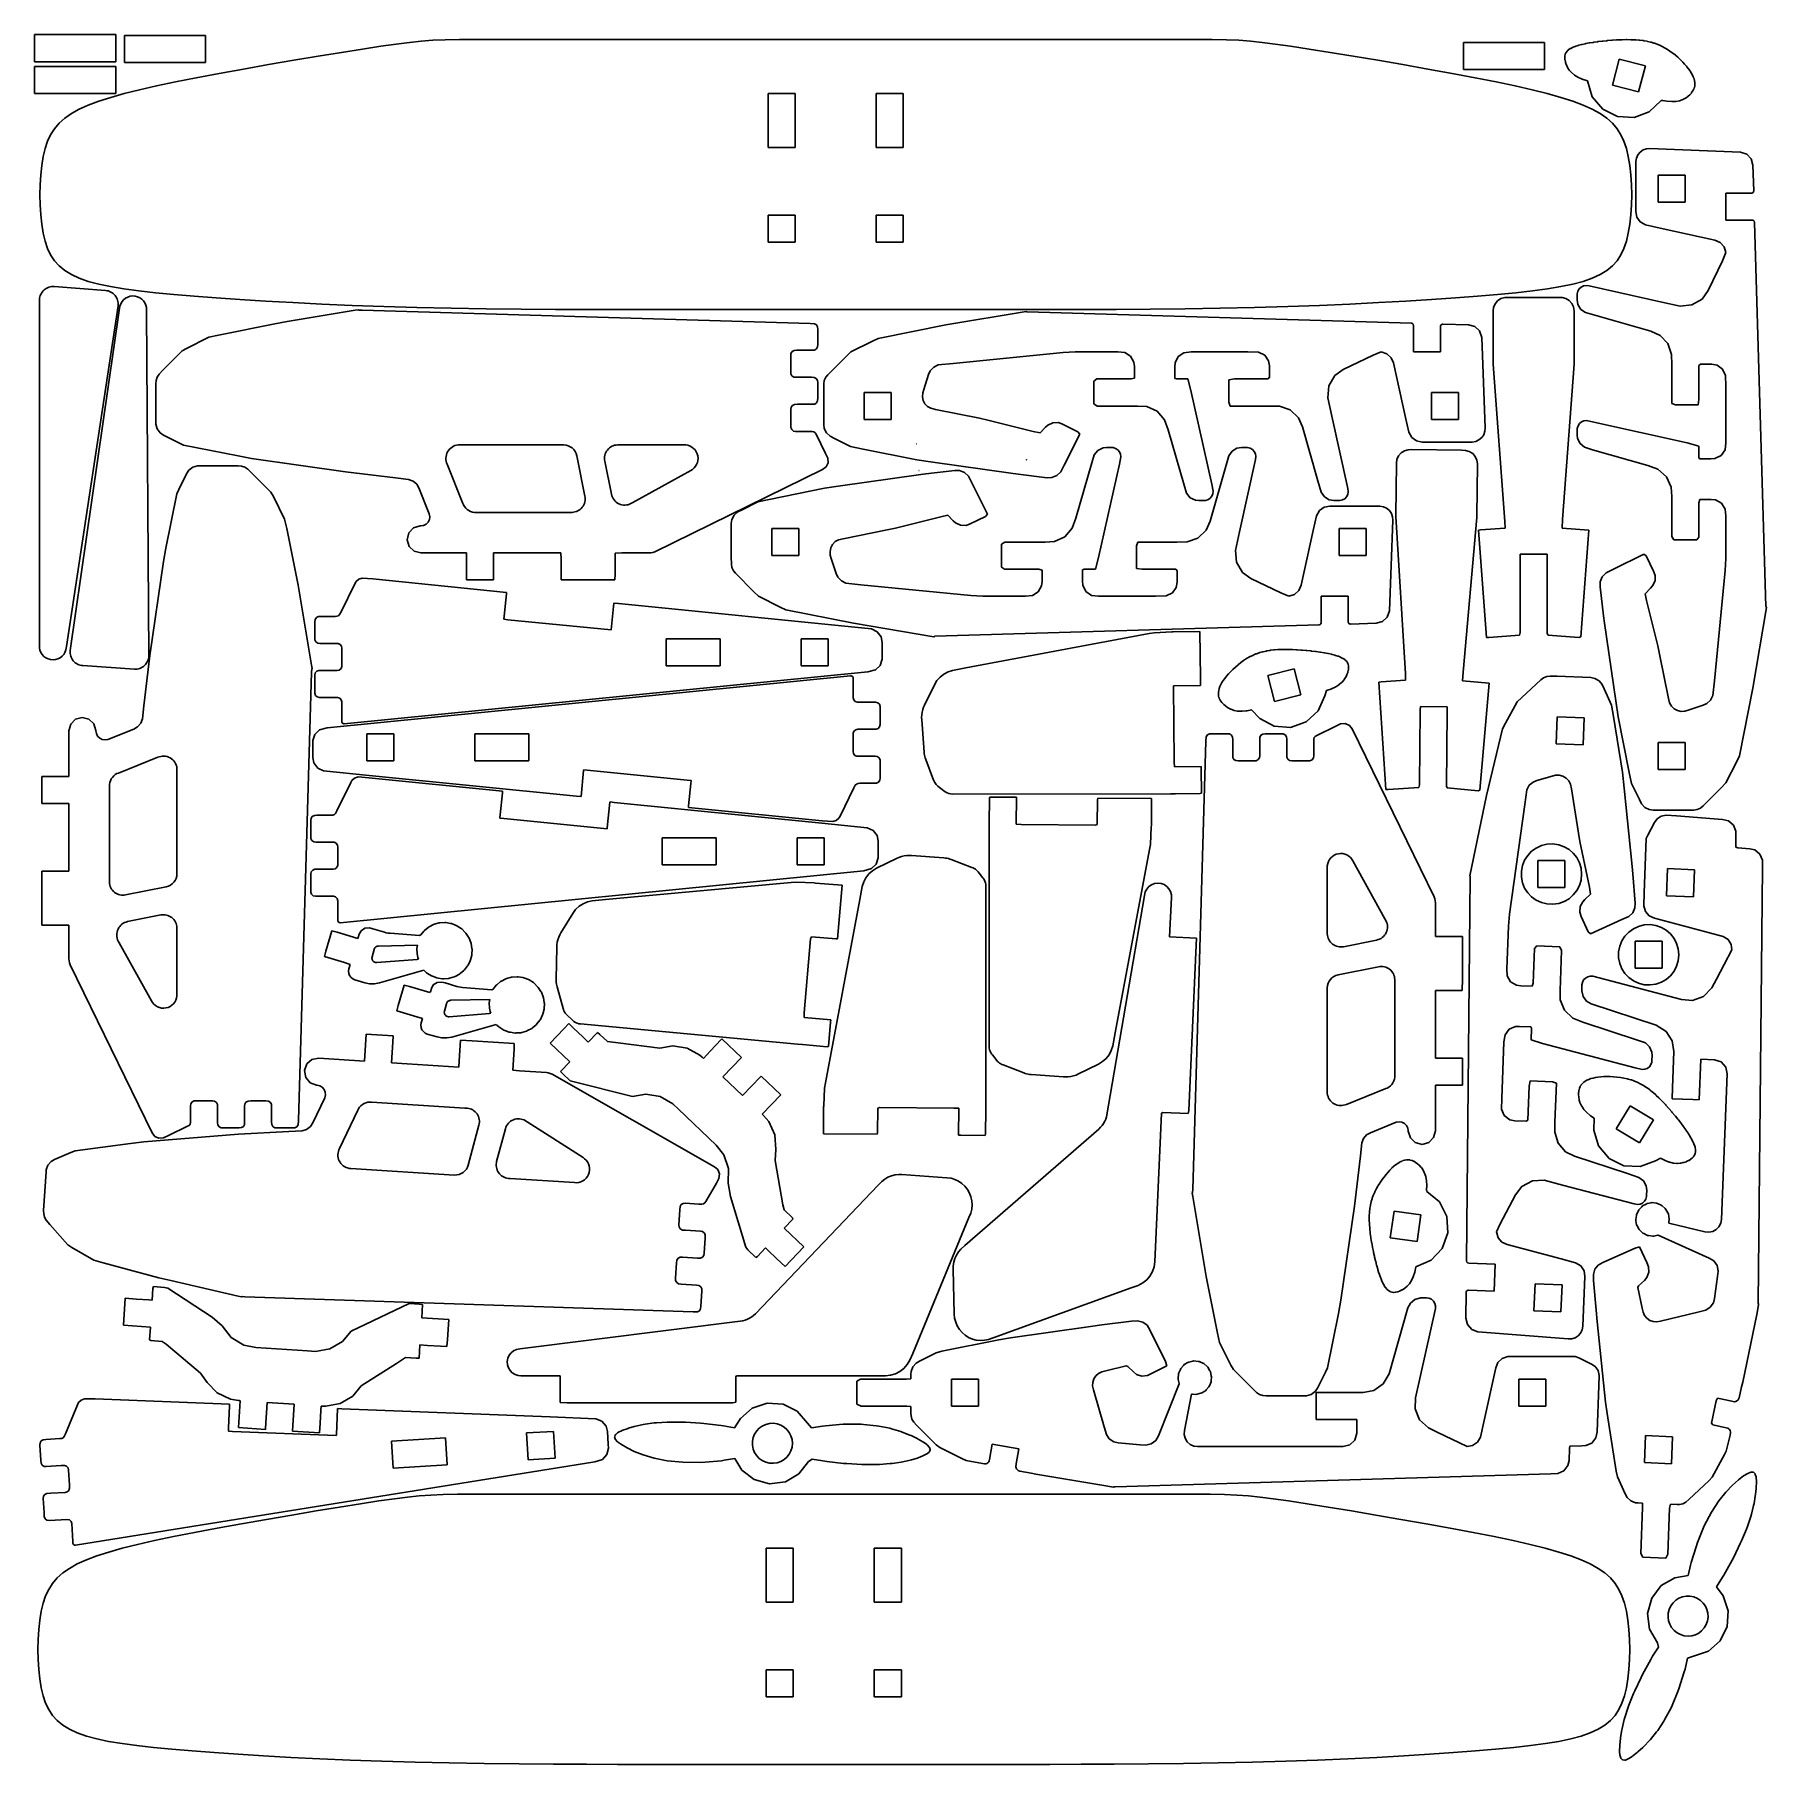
# Model space of a CAD drawing. Extents: x -288 to 288, y -288 to 288.
import ezdxf

# ---------------------------------------------------------------- set-up
doc = ezdxf.new("R2010")
doc.units = 0
doc.header["$MEASUREMENT"] = 0
doc.layers.get('0').update_dxf_attribs({"linetype": 'CONTINUOUS'})

msp = doc.modelspace()

# ---------------------------------------------------------------- linework, layer by layer
for p, q in [((-261.43, 288.07), (-288.43, 288.07)), ((-288.43, 288.07), (-288.43, 279.07)), ((-261.43, 279.07), (-261.43, 288.07)), ((-258.54, 278.74), (-258.54, 287.74)), ((-231.54, 287.74), (-258.54, 287.74)), ((-231.54, 278.74), (-231.54, 287.74)), ((-179.22, 283.26), (-186.26, 282.14)), ((-173.07, 284.21), (-179.22, 283.26)), ((-167.95, 284.95), (-173.07, 284.21)), ((-163.6, 285.51), (-167.95, 284.95)), ((-159.67, 285.91), (-163.6, 285.51)), ((-155.82, 286.18), (-159.67, 285.91)), ((-151.68, 286.34), (-155.82, 286.18)), ((-146.91, 286.42), (-151.68, 286.34)), ((-141.16, 286.45), (-146.91, 286.42)), ((-141.16, 286.45), (98.02, 286.45)), ((103.78, 286.42), (98.02, 286.45)), ((108.55, 286.34), (103.78, 286.42)), ((112.68, 286.18), (108.55, 286.34)), ((116.54, 285.91), (112.68, 286.18)), ((120.47, 285.51), (116.54, 285.91)), ((124.81, 284.95), (120.47, 285.51)), ((129.93, 284.21), (124.81, 284.95)), ((136.08, 283.26), (129.93, 284.21)), ((143.13, 282.14), (136.08, 283.26)), ((187.57, 285.41), (214.57, 285.41)), ((187.57, 276.41), (187.57, 285.41)), ((214.57, 285.41), (214.57, 276.41)), ((222.5, 283.01), (222.11, 282.64)), ((222.62, 283.09), (222.5, 283.01)), ((223.12, 283.43), (222.62, 283.09)), ((223.25, 283.5), (223.12, 283.43)), ((223.87, 283.82), (223.25, 283.5)), ((224.02, 283.88), (223.87, 283.82)), ((224.74, 284.17), (224.02, 283.88)), ((224.92, 284.23), (224.74, 284.17)), ((225.74, 284.49), (224.92, 284.23)), ((225.93, 284.54), (225.74, 284.49)), ((226.84, 284.79), (225.93, 284.54)), ((227.05, 284.83), (226.84, 284.79)), ((228.05, 285.05), (227.05, 284.83)), ((228.27, 285.09), (228.05, 285.05)), ((229.35, 285.29), (228.27, 285.09)), ((229.58, 285.33), (229.35, 285.29)), ((230.74, 285.51), (229.58, 285.33)), ((230.97, 285.55), (230.74, 285.51)), ((232.2, 285.71), (230.97, 285.55)), ((232.44, 285.74), (232.2, 285.71)), ((233.72, 285.9), (232.44, 285.74)), ((233.97, 285.92), (233.72, 285.9)), ((235.3, 286.05), (233.97, 285.92)), ((235.55, 286.08), (235.3, 286.05)), ((236.91, 286.19), (235.55, 286.08)), ((237.16, 286.21), (236.91, 286.19)), ((238.52, 286.29), (237.16, 286.21)), ((238.77, 286.31), (238.52, 286.29)), ((240.13, 286.36), (238.77, 286.31)), ((240.37, 286.37), (240.13, 286.36)), ((241.71, 286.4), (240.37, 286.37)), ((241.95, 286.4), (241.71, 286.4)), ((243.25, 286.39), (241.95, 286.4)), ((243.47, 286.38), (243.25, 286.39)), ((244.72, 286.34), (243.47, 286.38)), ((244.93, 286.32), (244.72, 286.34)), ((246.11, 286.23), (244.93, 286.32)), ((246.31, 286.21), (246.11, 286.23)), ((247.42, 286.08), (246.31, 286.21)), ((247.61, 286.05), (247.42, 286.08)), ((248.67, 285.87), (247.61, 286.05)), ((248.85, 285.83), (248.67, 285.87)), ((249.85, 285.6), (248.85, 285.83)), ((250.02, 285.55), (249.85, 285.6)), ((250.98, 285.27), (250.02, 285.55)), ((251.15, 285.22), (250.98, 285.27)), ((252.07, 284.89), (251.15, 285.22)), ((252.23, 284.83), (252.07, 284.89)), ((253.12, 284.44), (252.23, 284.83)), ((253.28, 284.37), (253.12, 284.44)), ((254.15, 283.92), (253.28, 284.37)), ((254.3, 283.84), (254.15, 283.92)), ((255.16, 283.34), (254.3, 283.84)), ((255.3, 283.25), (255.16, 283.34)), ((256.14, 282.71), (255.3, 283.25)), ((256.28, 282.61), (256.14, 282.71)), ((-288.43, 279.07), (-261.43, 279.07)), ((-288.43, 277.47), (-261.43, 277.47)), ((-288.43, 268.47), (-288.43, 277.47)), ((-261.43, 277.47), (-261.42, 268.47)), ((-258.54, 278.74), (-231.54, 278.74)), ((-210.49, 278.08), (-218.84, 276.61)), ((-202.13, 279.52), (-210.49, 278.08)), ((-193.98, 280.88), (-202.13, 279.52)), ((-186.26, 282.14), (-193.98, 280.88)), ((150.84, 280.88), (143.13, 282.14)), ((159, 279.52), (150.84, 280.88)), ((167.36, 278.08), (159, 279.52)), ((175.71, 276.61), (167.36, 278.08)), ((221.29, 280.91), (221.27, 280.4)), ((221.27, 280.4), (221.27, 280.27)), ((221.27, 280.27), (221.34, 279.72)), ((221.31, 281.03), (221.29, 280.91)), ((221.41, 281.51), (221.31, 281.03)), ((221.34, 279.72), (221.36, 279.57)), ((221.36, 279.57), (221.5, 278.97)), ((221.46, 281.61), (221.41, 281.51)), ((221.66, 282.05), (221.46, 281.61)), ((221.5, 278.97), (221.54, 278.81)), ((221.54, 278.81), (221.76, 278.18)), ((221.73, 282.15), (221.66, 282.05)), ((222.02, 282.55), (221.73, 282.15)), ((221.76, 278.18), (221.82, 278)), ((222.23, 277.15), (221.82, 278)), ((222.11, 282.64), (222.02, 282.55)), ((222.79, 276.29), (222.23, 277.15)), ((239.43, 279.96), (237.17, 271.25)), ((248.14, 277.7), (239.43, 279.96)), ((245.88, 268.99), (248.14, 277.7)), ((257.09, 282.02), (256.28, 282.61)), ((257.23, 281.92), (257.09, 282.02)), ((258.01, 281.3), (257.23, 281.92)), ((258.15, 281.19), (258.01, 281.3)), ((258.88, 280.56), (258.15, 281.19)), ((259.02, 280.44), (258.88, 280.56)), ((259.71, 279.79), (259.02, 280.44)), ((259.84, 279.68), (259.71, 279.79)), ((260.48, 279.03), (259.84, 279.68)), ((260.6, 278.91), (260.48, 279.03)), ((261.2, 278.27), (260.6, 278.91)), ((261.3, 278.15), (261.2, 278.27)), ((261.84, 277.52), (261.3, 278.15)), ((261.94, 277.4), (261.84, 277.52)), ((262.42, 276.79), (261.94, 277.4)), ((-241.53, 272.33), (-247.83, 271.01)), ((-234.57, 273.71), (-241.53, 272.33)), ((-226.94, 275.14), (-234.57, 273.71)), ((-218.84, 276.61), (-226.94, 275.14)), ((183.81, 275.14), (175.71, 276.61)), ((191.43, 273.71), (183.81, 275.14)), ((214.57, 276.41), (187.57, 276.41)), ((198.4, 272.33), (191.43, 273.71)), ((204.7, 271.01), (198.4, 272.33)), ((223.52, 275.44), (222.79, 276.29)), ((224.47, 274.63), (223.52, 275.44)), ((225.66, 273.88), (224.47, 274.63)), ((227.12, 273.21), (225.66, 273.88)), ((228.87, 272.65), (227.12, 273.21)), ((228.87, 272.65), (230.45, 267.37)), ((237.17, 271.25), (245.88, 268.99)), ((262.51, 276.68), (262.42, 276.79)), ((262.93, 276.08), (262.51, 276.68)), ((263.01, 275.96), (262.93, 276.08)), ((263.38, 275.39), (263.01, 275.96)), ((263.45, 275.27), (263.38, 275.39)), ((263.75, 274.71), (263.45, 275.27)), ((263.81, 274.6), (263.75, 274.71)), ((264.06, 274.05), (263.81, 274.6)), ((264.11, 273.94), (264.06, 274.05)), ((264.3, 273.41), (264.11, 273.94)), ((264.34, 273.3), (264.3, 273.41)), ((264.48, 272.79), (264.34, 273.3)), ((264.51, 272.68), (264.48, 272.79)), ((264.58, 272.18), (264.51, 272.68)), ((264.6, 272.07), (264.58, 272.18)), ((264.58, 271.01), (264.62, 271.48)), ((264.62, 271.59), (264.6, 272.07)), ((264.62, 271.48), (264.62, 271.59)), ((-261.42, 268.47), (-288.43, 268.47)), ((-267.05, 265.9), (-270.54, 264.58)), ((-263.07, 267.19), (-267.05, 265.9)), ((-258.57, 268.46), (-263.07, 267.19)), ((-253.5, 269.72), (-258.57, 268.46)), ((-247.83, 271.01), (-253.5, 269.72)), ((-44.07, 250.46), (-44.07, 268.46)), ((-44.07, 268.46), (-35.07, 268.46)), ((-35.07, 268.46), (-35.07, 250.46)), ((-8.07, 250.46), (-8.07, 268.46)), ((-8.07, 268.46), (0.93, 268.46)), ((0.93, 268.46), (0.93, 250.46)), ((210.37, 269.72), (204.7, 271.01)), ((215.43, 268.46), (210.37, 269.72)), ((219.94, 267.19), (215.43, 268.46)), ((223.92, 265.9), (219.94, 267.19)), ((227.4, 264.58), (223.92, 265.9)), ((230.45, 267.37), (233.93, 263.23)), ((249.43, 262.33), (253.42, 266.12)), ((253.42, 266.12), (253.95, 266.16)), ((253.95, 266.16), (255.31, 265.88)), ((256.91, 265.76), (255.31, 265.88)), ((258.31, 265.84), (256.91, 265.76)), ((259.54, 266.08), (258.31, 265.84)), ((259.54, 266.08), (259.78, 266.17)), ((259.78, 266.17), (260.6, 266.47)), ((260.6, 266.47), (260.79, 266.57)), ((260.79, 266.57), (261.5, 266.95)), ((261.5, 266.95), (261.67, 267.06)), ((261.67, 267.06), (262.27, 267.49)), ((262.27, 267.49), (262.4, 267.61)), ((262.4, 267.61), (262.91, 268.06)), ((262.91, 268.06), (263.02, 268.18)), ((263.02, 268.18), (263.44, 268.63)), ((263.44, 268.63), (263.53, 268.75)), ((263.53, 268.75), (263.87, 269.2)), ((263.87, 269.2), (263.93, 269.31)), ((263.93, 269.31), (264.19, 269.76)), ((264.19, 269.76), (264.24, 269.87)), ((264.24, 269.87), (264.42, 270.33)), ((264.42, 270.33), (264.45, 270.44)), ((264.45, 270.44), (264.56, 270.9)), ((264.56, 270.9), (264.58, 271.01)), ((-278.39, 260.22), (-280.26, 258.55)), ((-276.17, 261.76), (-278.39, 260.22)), ((-273.57, 263.21), (-276.17, 261.76)), ((-270.54, 264.58), (-273.57, 263.21)), ((230.43, 263.21), (227.4, 264.58)), ((233.04, 261.76), (230.43, 263.21)), ((235.26, 260.22), (233.04, 261.76)), ((233.93, 263.23), (238.85, 260.76)), ((237.13, 258.55), (235.26, 260.22)), ((238.85, 260.76), (244.36, 260.46)), ((244.36, 260.46), (249.43, 262.33)), ((-283.09, 254.75), (-284.11, 252.55)), ((-281.82, 256.74), (-283.09, 254.75)), ((-280.26, 258.55), (-281.82, 256.74)), ((238.68, 256.74), (237.13, 258.55)), ((239.96, 254.75), (238.68, 256.74)), ((240.98, 252.55), (239.96, 254.75)), ((-284.93, 250.13), (-285.57, 247.46)), ((-284.11, 252.55), (-284.93, 250.13)), ((-35.07, 250.46), (-44.07, 250.46)), ((0.93, 250.46), (-8.07, 250.46)), ((241.8, 250.13), (240.98, 252.55)), ((242.43, 247.46), (241.8, 250.13)), ((246.39, 248.97), (245.62, 248.04)), ((247.37, 249.65), (246.39, 248.97)), ((248.5, 250.05), (247.37, 249.65)), ((249.66, 250.14), (248.5, 250.05)), ((249.66, 250.14), (279.79, 248.96)), ((281.91, 248.25), (279.79, 248.96)), ((283.4, 246.66), (281.91, 248.25)), ((-286.06, 244.52), (-286.41, 241.36)), ((-285.57, 247.46), (-286.06, 244.52)), ((242.93, 244.52), (242.43, 247.46)), ((243.28, 241.36), (242.93, 244.52)), ((245.12, 246.96), (244.93, 245.78)), ((244.93, 229.11), (244.93, 245.78)), ((245.62, 248.04), (245.12, 246.96)), ((283.96, 244.6), (283.4, 246.66)), ((283.96, 244.6), (284.21, 236.02)), ((-286.62, 238.07), (-286.69, 234.71)), ((-286.41, 241.36), (-286.62, 238.07)), ((243.49, 238.07), (243.28, 241.36)), ((243.56, 234.71), (243.49, 238.07)), ((252.43, 232.26), (252.43, 241.26)), ((252.43, 241.26), (261.43, 241.26)), ((261.43, 241.26), (261.43, 232.26)), ((-286.69, 234.71), (-286.62, 231.34)), ((-286.62, 231.34), (-286.41, 228.05)), ((243.28, 228.05), (243.49, 231.34)), ((243.49, 231.34), (243.56, 234.71)), ((261.43, 232.26), (252.43, 232.26)), ((274.93, 235.26), (274.93, 226.26)), ((283.46, 235.26), (274.93, 235.26)), ((283.46, 235.26), (283.66, 235.28)), ((283.66, 235.28), (283.84, 235.36)), ((283.84, 235.36), (284, 235.48)), ((284, 235.48), (284.12, 235.64)), ((284.12, 235.64), (284.19, 235.82)), ((284.19, 235.82), (284.21, 236.02)), ((-286.41, 228.05), (-286.06, 224.9)), ((-44.07, 218.96), (-44.07, 227.96)), ((-44.07, 227.96), (-35.07, 227.96)), ((-35.07, 227.96), (-35.07, 218.96)), ((-8.07, 218.96), (-8.07, 227.96)), ((-8.07, 227.96), (0.93, 227.96)), ((0.93, 227.96), (0.93, 218.96)), ((242.93, 224.9), (243.28, 228.05)), ((244.93, 229.11), (245.28, 227.28)), ((245.28, 227.28), (246.43, 225.68)), ((246.43, 225.68), (248.18, 224.71)), ((274.93, 226.26), (283.77, 226.26)), ((284.13, 226.17), (283.77, 226.26)), ((284.4, 225.91), (284.13, 226.17)), ((284.52, 225.55), (284.4, 225.91)), ((284.52, 225.55), (288.28, 97.56)), ((-286.06, 224.9), (-285.57, 221.96)), ((-285.57, 221.96), (-284.93, 219.28)), ((-284.93, 219.28), (-284.11, 216.87)), ((240.98, 216.87), (241.8, 219.28)), ((241.8, 219.28), (242.43, 221.96)), ((242.43, 221.96), (242.93, 224.9)), ((248.18, 224.71), (253.07, 223.62)), ((253.07, 223.62), (271.25, 219.58)), ((271.25, 219.58), (272.99, 218.85)), ((-284.11, 216.87), (-283.09, 214.71)), ((-283.09, 214.71), (-281.82, 212.77)), ((-35.07, 218.96), (-44.07, 218.96)), ((0.93, 218.96), (-8.07, 218.96)), ((238.68, 212.77), (239.96, 214.71)), ((239.96, 214.71), (240.98, 216.87)), ((272.99, 218.85), (274.33, 217.39)), ((274.91, 215.48), (273.8, 212.78)), ((274.33, 217.39), (274.91, 215.48)), ((-281.82, 212.77), (-280.26, 211.04)), ((-280.26, 211.04), (-278.39, 209.51)), ((-278.39, 209.51), (-276.17, 208.15)), ((-276.17, 208.15), (-273.57, 206.96)), ((230.43, 206.96), (233.04, 208.15)), ((233.04, 208.15), (235.26, 209.51)), ((235.26, 209.51), (237.13, 211.04)), ((237.13, 211.04), (238.68, 212.77)), ((273.8, 212.78), (269.06, 202.84)), ((-286.38, 201.57), (-286.17, 201.97)), ((-286.17, 201.97), (-285.91, 202.35)), ((-285.91, 202.35), (-285.62, 202.7)), ((-285.62, 202.7), (-285.29, 203.03)), ((-285.29, 203.03), (-284.93, 203.31)), ((-284.93, 203.31), (-284.55, 203.56)), ((-284.55, 203.56), (-284.15, 203.77)), ((-284.15, 203.77), (-283.72, 203.93)), ((-283.72, 203.93), (-283.29, 204.05)), ((-283.29, 204.05), (-282.84, 204.13)), ((-282.84, 204.13), (-282.38, 204.16)), ((-282.38, 204.16), (-281.96, 204.14)), ((-264.77, 202.85), (-281.96, 204.14)), ((-273.57, 206.96), (-270.54, 205.9)), ((-270.54, 205.9), (-267.06, 204.96)), ((-267.06, 204.96), (-263.11, 204.14)), ((-264.77, 202.85), (-264.31, 202.79)), ((-264.31, 202.79), (-263.87, 202.69)), ((-263.87, 202.69), (-263.44, 202.54)), ((-263.44, 202.54), (-263.03, 202.35)), ((-263.11, 204.14), (-258.66, 203.39)), ((-263.03, 202.35), (-262.64, 202.12)), ((-262.64, 202.12), (-262.27, 201.85)), ((-258.66, 203.39), (-253.68, 202.72)), ((-253.68, 202.72), (-248.15, 202.1)), ((-248.15, 202.1), (-242.04, 201.52)), ((198.9, 201.52), (205.02, 202.1)), ((205.02, 202.1), (210.55, 202.72)), ((210.55, 202.72), (215.53, 203.39)), ((215.53, 203.39), (219.98, 204.14)), ((219.98, 204.14), (223.93, 204.96)), ((223.93, 204.96), (227.41, 205.9)), ((225.62, 202.59), (225.43, 201.72)), ((226.05, 203.36), (225.62, 202.59)), ((226.7, 203.97), (226.05, 203.36)), ((227.49, 204.37), (226.7, 203.97)), ((227.41, 205.9), (230.43, 206.96)), ((228.36, 204.52), (227.49, 204.37)), ((229.44, 204.37), (228.36, 204.52)), ((253.55, 199.01), (229.44, 204.37)), ((269.06, 202.84), (267.03, 200.02)), ((-286.84, 85.34), (-286.81, 199.81)), ((-286.81, 199.81), (-286.77, 200.27)), ((-286.77, 200.27), (-286.68, 200.72)), ((-286.68, 200.72), (-286.55, 201.15)), ((-286.55, 201.15), (-286.38, 201.57)), ((-260.65, 197.79), (-277.81, 84.23)), ((-276.58, 82.9), (-260.25, 196.2)), ((-262.27, 201.85), (-261.93, 201.55)), ((-261.93, 201.55), (-261.62, 201.21)), ((-261.62, 201.21), (-261.35, 200.84)), ((-261.35, 200.84), (-261.12, 200.44)), ((-261.12, 200.44), (-260.93, 200.03)), ((-260.93, 200.03), (-260.78, 199.6)), ((-260.78, 199.6), (-260.68, 199.16)), ((-260.68, 199.16), (-260.62, 198.71)), ((-260.61, 198.25), (-260.65, 197.79)), ((-260.62, 198.71), (-260.61, 198.25)), ((-260.01, 197.66), (-260.25, 196.2)), ((-259.73, 198.45), (-260.01, 197.66)), ((-259.31, 199.16), (-259.73, 198.45)), ((-258.78, 199.78), (-259.31, 199.16)), ((-258.15, 200.29), (-258.78, 199.78)), ((-257.43, 200.68), (-258.15, 200.29)), ((-256.65, 200.93), (-257.43, 200.68)), ((-255.82, 201.04), (-256.65, 200.93)), ((-254.96, 200.99), (-255.82, 201.04)), ((-254.14, 200.79), (-254.96, 200.99)), ((-253.39, 200.44), (-254.14, 200.79)), ((-252.73, 199.97), (-253.39, 200.44)), ((-252.16, 199.39), (-252.73, 199.97)), ((-251.71, 198.72), (-252.16, 199.39)), ((-251.38, 197.96), (-251.71, 198.72)), ((-251.19, 197.15), (-251.38, 197.96)), ((-251.14, 196.01), (-251.19, 197.15)), ((-242.04, 201.52), (-235.32, 200.96)), ((-235.32, 200.96), (-227.97, 200.4)), ((-227.97, 200.4), (-220.02, 199.84)), ((-220.02, 199.84), (-211.49, 199.31)), ((-211.49, 199.31), (-202.41, 198.8)), ((-181.65, 196.26), (-204.31, 192.48)), ((-202.41, 198.8), (-192.8, 198.33)), ((-192.8, 198.33), (-182.69, 197.9)), ((-182.69, 197.9), (-172.1, 197.52)), ((-181.65, 196.26), (-180.54, 196.42)), ((-180.32, 196.31), (-180.54, 196.42)), ((-180.32, 196.31), (-179.33, 196.27)), ((-179.33, 196.27), (-30.04, 191.88)), ((-172.1, 197.52), (-161.07, 197.21)), ((-161.07, 197.21), (-149.64, 196.96)), ((-149.64, 196.96), (-138, 196.77)), ((-138, 196.77), (-126.37, 196.64)), ((-126.37, 196.64), (-114.94, 196.55)), ((-114.94, 196.55), (-103.94, 196.5)), ((-103.94, 196.5), (-93.57, 196.47)), ((50.43, 196.47), (-93.57, 196.47)), ((50.43, 196.47), (60.8, 196.5)), ((60.8, 196.5), (71.81, 196.55)), ((71.81, 196.55), (83.23, 196.64)), ((83.23, 196.64), (94.87, 196.77)), ((94.87, 196.77), (106.51, 196.96)), ((106.51, 196.96), (117.93, 197.21)), ((117.93, 197.21), (128.97, 197.52)), ((128.97, 197.52), (139.55, 197.9)), ((139.55, 197.9), (149.67, 198.33)), ((149.67, 198.33), (159.28, 198.8)), ((159.28, 198.8), (168.36, 199.31)), ((168.36, 199.31), (176.89, 199.84)), ((176.89, 199.84), (184.84, 200.4)), ((184.84, 200.4), (192.18, 200.96)), ((192.18, 200.96), (198.9, 201.52)), ((197.55, 197.22), (197.41, 196.02)), ((198.08, 198.44), (197.55, 197.22)), ((198.92, 199.44), (198.08, 198.44)), ((200.03, 200.16), (198.92, 199.44)), ((201.32, 200.53), (200.03, 200.16)), ((202.51, 200.57), (201.32, 200.53)), ((202.51, 200.57), (219.07, 200.57)), ((220.35, 200.55), (219.07, 200.57)), ((221.66, 200.22), (220.35, 200.55)), ((222.78, 199.53), (221.66, 200.22)), ((223.66, 198.56), (222.78, 199.53)), ((224.22, 197.36), (223.66, 198.56)), ((224.41, 196.06), (224.22, 197.36)), ((225.43, 201.72), (225.43, 201.21)), ((225.43, 201.21), (225.43, 199.69)), ((225.43, 199.69), (225.67, 198.19)), ((225.67, 198.19), (226.65, 196.57)), ((226.65, 196.57), (228.22, 195.49)), ((259.68, 197.68), (253.55, 199.01)), ((263.65, 198.03), (259.68, 197.68)), ((267.03, 200.02), (263.65, 198.03)), ((-251.14, 196.01), (-250.4, 81.16)), ((-208.39, 191.78), (-227.22, 188.01)), ((-208.39, 191.78), (-204.31, 192.48)), ((-30.04, 191.88), (-28.61, 191.78)), ((-28.61, 191.78), (-27.98, 191.38)), ((-27.98, 191.38), (-27.62, 190.72)), ((-27.62, 190.72), (-27.57, 189.87)), ((-7.44, 186.91), (15.06, 191.41)), ((15.06, 191.41), (41.91, 195.88)), ((42.11, 195.77), (41.91, 195.88)), ((42.11, 195.77), (42.2, 195.74)), ((42.2, 195.74), (170.19, 191.98)), ((170.19, 191.98), (170.56, 191.86)), ((170.56, 191.86), (170.81, 191.59)), ((170.81, 191.59), (170.91, 191.23)), ((170.91, 191.23), (170.91, 182.38)), ((179.91, 190.92), (179.93, 191.12)), ((179.91, 190.92), (179.91, 182.38)), ((179.93, 191.12), (180.01, 191.3)), ((180.01, 191.3), (180.13, 191.45)), ((180.13, 191.45), (180.29, 191.57)), ((180.29, 191.57), (180.47, 191.65)), ((180.47, 191.65), (180.67, 191.67)), ((189.24, 191.42), (180.67, 191.67)), ((189.24, 191.42), (191.3, 190.85)), ((191.3, 190.85), (192.9, 189.37)), ((197.41, 178.6), (197.41, 196.02)), ((224.41, 196.06), (224.41, 178.66)), ((228.22, 195.49), (232.06, 194.36)), ((232.06, 194.36), (249.93, 189.26)), ((-230.37, 187.29), (-237.87, 183.54)), ((-230.37, 187.29), (-227.22, 188.01)), ((-27.57, 184.86), (-27.63, 184.04)), ((-27.57, 184.86), (-27.57, 189.87)), ((-9.36, 186), (-16.52, 182.42)), ((-9.36, 186), (-7.44, 186.91)), ((192.9, 189.37), (193.61, 187.25)), ((193.61, 187.25), (194.79, 157.12)), ((249.93, 189.26), (253, 187.91)), ((253, 187.91), (255.6, 185.17)), ((255.6, 185.17), (256.86, 181.56)), ((-239.3, 182.71), (-245.68, 176.33)), ((-239.3, 182.71), (-237.87, 183.54)), ((-36.51, 181.87), (-36.57, 181.07)), ((-36.57, 175.99), (-36.57, 181.07)), ((-36.11, 182.52), (-36.51, 181.87)), ((-35.45, 182.89), (-36.11, 182.52)), ((-34.59, 182.94), (-35.45, 182.89)), ((-34.59, 182.94), (-29.5, 182.94)), ((-28.67, 182.99), (-29.5, 182.94)), ((-28.01, 183.38), (-28.67, 182.99)), ((-27.63, 184.04), (-28.01, 183.38)), ((-18.06, 180.92), (-24.2, 174.77)), ((-18.06, 180.92), (-16.52, 182.42)), ((17.5, 178.57), (54.21, 182.15)), ((58.2, 182.38), (54.21, 182.15)), ((58.2, 182.38), (72.41, 182.38)), ((74.72, 182.19), (72.41, 182.38)), ((76.66, 180.99), (74.72, 182.19)), ((77.77, 178.99), (76.66, 180.99)), ((77.91, 177.5), (77.77, 178.99)), ((92.51, 180.83), (91.49, 178.77)), ((94.39, 182.12), (92.51, 180.83)), ((96.77, 182.38), (94.39, 182.12)), ((115.66, 182.38), (96.77, 182.38)), ((119.23, 182.31), (115.66, 182.38)), ((121.31, 181.32), (119.23, 182.31)), ((122.62, 179.46), (121.31, 181.32)), ((122.91, 177.73), (122.62, 179.46)), ((147.49, 176.52), (157.43, 181.26)), ((160.13, 182.37), (157.43, 181.26)), ((162.04, 181.78), (160.13, 182.37)), ((163.49, 180.45), (162.04, 181.78)), ((164.22, 178.71), (163.49, 180.45)), ((170.91, 182.38), (179.91, 182.38)), ((256.86, 181.56), (256.93, 178.19)), ((-247.99, 172.93), (-247.63, 174.03)), ((-247.63, 174.03), (-246.99, 175.01)), ((-246.99, 175.01), (-245.68, 176.33)), ((-36.57, 175.99), (-36.53, 175.09)), ((-36.53, 175.09), (-36.17, 174.42)), ((-36.17, 174.42), (-35.53, 174.01)), ((-35.53, 174.01), (-34.76, 173.94)), ((-29.69, 173.94), (-34.76, 173.94)), ((-29.69, 173.94), (-28.75, 173.91)), ((-28.75, 173.91), (-28.07, 173.56)), ((-28.07, 173.56), (-27.65, 172.92)), ((-25.38, 172.89), (-24.89, 173.94)), ((-24.89, 173.94), (-24.2, 174.77)), ((7.72, 169.84), (9.38, 174.82)), ((9.92, 176.04), (9.38, 174.82)), ((11.06, 177.3), (9.92, 176.04)), ((12.59, 178.04), (11.06, 177.3)), ((17.5, 178.57), (12.59, 178.04)), ((64.41, 172.69), (65.35, 173.38)), ((76.81, 173.38), (65.35, 173.38)), ((76.81, 173.38), (77.91, 173.68)), ((77.91, 177.5), (77.91, 173.68)), ((91.49, 178.77), (91.41, 177.37)), ((91.41, 173.58), (91.41, 177.37)), ((91.41, 173.58), (91.9, 173.38)), ((95.69, 173.38), (91.9, 173.38)), ((95.69, 173.38), (96.76, 169.52)), ((109.41, 173.13), (111.24, 173.38)), ((109.41, 173.13), (109.41, 165.65)), ((111.24, 173.38), (122.49, 173.38)), ((122.49, 173.38), (122.91, 173.97)), ((122.91, 173.97), (122.91, 177.73)), ((144.67, 174.49), (142.68, 171.11)), ((147.49, 176.52), (144.67, 174.49)), ((168.26, 160.53), (164.22, 178.71)), ((197.41, 178.6), (197.41, 178.52)), ((197.41, 178.52), (197.41, 178.45)), ((197.41, 178.45), (197.41, 178.39)), ((197.41, 178.39), (197.41, 178.33)), ((197.41, 178.33), (197.42, 178.26)), ((201.34, 125.89), (197.42, 178.26)), ((224.4, 178.27), (220.52, 126.63)), ((224.4, 178.46), (224.41, 178.52)), ((224.4, 178.4), (224.4, 178.46)), ((224.4, 178.33), (224.4, 178.4)), ((224.4, 178.27), (224.4, 178.33)), ((224.41, 178.52), (224.41, 178.66)), ((256.93, 178.19), (256.93, 165.17)), ((265.93, 177.84), (266.52, 178.26)), ((265.93, 166.59), (265.93, 177.84)), ((266.52, 178.26), (270.28, 178.26)), ((270.28, 178.26), (272, 177.98)), ((272, 177.98), (273.86, 176.66)), ((273.86, 176.66), (274.85, 174.58)), ((274.85, 174.58), (274.93, 171.01)), ((-248.07, 171.81), (-247.99, 172.93)), ((-248.07, 158.99), (-248.07, 171.81)), ((-27.65, 172.92), (-27.57, 172.18)), ((-27.57, 167.13), (-27.57, 172.18)), ((-25.59, 171.74), (-25.38, 172.89)), ((-25.59, 169.42), (-25.59, 171.74)), ((-25.59, 158.19), (-25.59, 169.42)), ((-12.09, 168.88), (-12.09, 159.88)), ((-3.09, 168.88), (-12.09, 168.88)), ((-3.09, 159.88), (-3.09, 168.88)), ((7.39, 168.73), (7.3, 167.48)), ((7.3, 167.48), (7.56, 166.25)), ((7.72, 169.84), (7.39, 168.73)), ((64.41, 172.69), (64.41, 165.05)), ((103.69, 138.38), (96.76, 169.52)), ((142.68, 171.11), (142.33, 167.14)), ((176.91, 168.88), (176.91, 159.88)), ((185.91, 168.88), (176.91, 168.88)), ((185.91, 159.88), (185.91, 168.88)), ((274.93, 171.01), (274.93, 152.12)), ((-36.47, 163.98), (-36.57, 163.26)), ((-36.57, 158.28), (-36.57, 163.26)), ((-36.03, 164.59), (-36.47, 163.98)), ((-35.33, 164.92), (-36.03, 164.59)), ((-34.31, 164.94), (-35.33, 164.92)), ((-34.31, 164.94), (-29.29, 164.94)), ((-28.56, 165.03), (-29.29, 164.94)), ((-27.93, 165.46), (-28.56, 165.03)), ((-27.6, 166.15), (-27.93, 165.46)), ((-27.57, 167.13), (-27.6, 166.15)), ((7.56, 166.25), (8.16, 165.13)), ((8.16, 165.13), (9.04, 164.23)), ((9.04, 164.23), (10.13, 163.61)), ((10.13, 163.61), (11.63, 163.24)), ((26.35, 160.3), (11.63, 163.24)), ((65.56, 164.38), (64.41, 165.05)), ((65.56, 164.38), (78.91, 164.38)), ((82.02, 164.18), (78.91, 164.38)), ((85.48, 162.61), (82.02, 164.18)), ((87.98, 159.76), (85.48, 162.61)), ((109.81, 164.38), (109.41, 165.65)), ((109.81, 164.38), (122.83, 164.38)), ((126.21, 164.32), (122.83, 164.38)), ((129.81, 163.06), (126.21, 164.32)), ((132.55, 160.45), (129.81, 163.06)), ((142.33, 167.14), (143.66, 161.01)), ((256.93, 165.17), (258.19, 164.76)), ((258.19, 164.76), (265.67, 164.76)), ((265.67, 164.76), (265.93, 166.59)), ((-248.05, 158.32), (-248.07, 158.99)), ((-247.61, 156.74), (-248.05, 158.32)), ((-246.65, 155.44), (-247.61, 156.74)), ((-36.57, 158.28), (-36.55, 157.2)), ((-36.55, 157.2), (-36.24, 156.5)), ((-36.24, 156.5), (-35.64, 156.05)), ((-35.64, 156.05), (-34.94, 155.94)), ((-30.38, 155.94), (-34.94, 155.94)), ((-30.38, 155.94), (-29.39, 155.93)), ((-29.39, 155.93), (-28.86, 155.78)), ((-28.86, 155.78), (-28.42, 155.45)), ((-25.4, 156.87), (-25.59, 158.19)), ((-24.66, 155.42), (-25.4, 156.87)), ((-12.09, 159.88), (-3.09, 159.88)), ((26.35, 160.3), (29.1, 159.71)), ((44.21, 155.93), (29.1, 159.71)), ((44.21, 155.93), (46.49, 155.46)), ((48.33, 157.31), (46.49, 155.46)), ((48.33, 157.31), (49.09, 158)), ((49.09, 158), (50.75, 158.79)), ((50.75, 158.79), (52.58, 158.84)), ((52.58, 158.84), (53.99, 158.34)), ((59.08, 155.8), (53.99, 158.34)), ((59.08, 155.8), (59.73, 155.03)), ((89.18, 156.42), (87.98, 159.76)), ((94.45, 137.99), (89.18, 156.42)), ((133.9, 157.39), (132.55, 160.45)), ((139.01, 139.51), (133.9, 157.39)), ((149.01, 136.9), (143.66, 161.01)), ((169.36, 155.64), (168.26, 160.53)), ((176.91, 159.88), (185.91, 159.88)), ((194.7, 155.96), (194.3, 154.83)), ((194.79, 157.12), (194.7, 155.96)), ((225.45, 156.91), (225.43, 156.35)), ((225.43, 156.35), (225.43, 154.76)), ((225.69, 157.76), (225.45, 156.91)), ((226.17, 158.5), (225.69, 157.76)), ((226.86, 159.08), (226.17, 158.5)), ((227.67, 159.42), (226.86, 159.08)), ((228.55, 159.52), (227.67, 159.42)), ((230.92, 159.04), (228.55, 159.52)), ((262.06, 152.12), (230.92, 159.04)), ((-245.49, 154.65), (-246.65, 155.44)), ((-245.49, 154.65), (-240.2, 152)), ((-238.79, 151.38), (-240.2, 152)), ((-238.79, 151.38), (-220.64, 147.75)), ((-150.21, 150.02), (-150.56, 149.6)), ((-149.81, 150.39), (-150.21, 150.02)), ((-149.38, 150.71), (-149.81, 150.39)), ((-148.91, 150.98), (-149.38, 150.71)), ((-148.42, 151.18), (-148.91, 150.98)), ((-147.9, 151.33), (-148.42, 151.18)), ((-147.36, 151.42), (-147.9, 151.33)), ((-146.86, 151.44), (-147.36, 151.42)), ((-112.18, 151.44), (-146.86, 151.44)), ((-111.41, 151.36), (-112.18, 151.44)), ((-110.67, 151.15), (-111.41, 151.36)), ((-109.99, 150.83), (-110.67, 151.15)), ((-109.38, 150.4), (-109.99, 150.83)), ((-108.84, 149.87), (-109.38, 150.4)), ((-97.3, 150.08), (-97.63, 149.71)), ((-96.94, 150.41), (-97.3, 150.08)), ((-96.55, 150.7), (-96.94, 150.41)), ((-96.13, 150.95), (-96.55, 150.7)), ((-95.68, 151.14), (-96.13, 150.95)), ((-95.22, 151.29), (-95.68, 151.14)), ((-94.74, 151.39), (-95.22, 151.29)), ((-94.25, 151.44), (-94.74, 151.39)), ((-93.66, 151.44), (-94.25, 151.44)), ((-72.13, 151.44), (-93.66, 151.44)), ((-71.52, 151.42), (-72.13, 151.44)), ((-70.79, 151.29), (-71.52, 151.42)), ((-70.11, 151.05), (-70.79, 151.29)), ((-69.48, 150.71), (-70.11, 151.05)), ((-68.91, 150.27), (-69.48, 150.71)), ((-68.42, 149.74), (-68.91, 150.27)), ((-28.42, 155.45), (-28.12, 154.96)), ((-25.01, 148.61), (-28.12, 154.96)), ((-23.44, 154.32), (-24.66, 155.42)), ((-22.03, 153.6), (-23.44, 154.32)), ((-22.03, 153.6), (-16.71, 150.94)), ((-12.99, 150.16), (-16.71, 150.94)), ((-12.99, 150.16), (5.47, 146.47)), ((5.36, 151.78), (5.35, 151.77)), ((5.35, 151.77), (5.35, 151.76)), ((5.35, 151.76), (5.35, 151.75)), ((5.35, 151.75), (5.35, 151.73)), ((5.37, 151.79), (5.36, 151.78)), ((5.38, 151.8), (5.37, 151.79)), ((5.39, 151.81), (5.38, 151.8)), ((5.4, 151.81), (5.39, 151.81)), ((5.42, 151.82), (5.4, 151.81)), ((54.56, 144.69), (59.73, 155.03)), ((67.46, 150.41), (65.76, 149.58)), ((68.65, 150.54), (67.46, 150.41)), ((70.23, 150.54), (68.65, 150.54)), ((70.79, 150.52), (70.23, 150.54)), ((71.64, 150.28), (70.79, 150.52)), ((72.39, 149.8), (71.64, 150.28)), ((112.08, 150.3), (110.46, 149.32)), ((113.57, 150.54), (112.08, 150.3)), ((115.1, 150.54), (113.57, 150.54)), ((115.61, 150.54), (115.1, 150.54)), ((116.47, 150.35), (115.61, 150.54)), ((117.24, 149.92), (116.47, 150.35)), ((170.33, 153.89), (169.36, 155.64)), ((171.93, 152.74), (170.33, 153.89)), ((173.76, 152.38), (171.93, 152.74)), ((190.42, 152.39), (173.76, 152.38)), ((191.61, 152.58), (190.42, 152.39)), ((192.69, 153.08), (191.61, 152.58)), ((193.62, 153.85), (192.69, 153.08)), ((194.3, 154.83), (193.62, 153.85)), ((225.43, 154.76), (225.56, 153.58)), ((225.56, 153.58), (226.39, 151.87)), ((226.39, 151.87), (227.85, 150.66)), ((227.85, 150.66), (230.53, 149.8)), ((265.93, 151.05), (262.06, 152.12)), ((265.93, 147.25), (265.93, 151.05)), ((274.93, 152.12), (274.66, 149.74)), ((-235.7, 143.97), (-234.12, 144.41)), ((-234.12, 144.41), (-233.45, 144.43)), ((-233.45, 144.43), (-220.64, 144.43)), ((-216.24, 146.89), (-220.64, 147.75)), ((-220.64, 144.43), (-219.52, 144.35)), ((-219.52, 144.35), (-218.42, 143.98)), ((-184.89, 142.42), (-216.24, 146.89)), ((-151.37, 147.61), (-151.42, 147.07)), ((-151.42, 147.07), (-151.41, 146.54)), ((-151.41, 146.54), (-151.33, 146)), ((-151.26, 148.13), (-151.37, 147.61)), ((-151.33, 146), (-151.18, 145.47)), ((-151.09, 148.64), (-151.26, 148.13)), ((-151.18, 145.47), (-151.02, 145.06)), ((-150.85, 149.13), (-151.09, 148.64)), ((-151.02, 145.06), (-145.76, 131.92)), ((-150.56, 149.6), (-150.85, 149.13)), ((-108.4, 149.26), (-108.84, 149.87)), ((-108.07, 148.57), (-108.4, 149.26)), ((-107.85, 147.82), (-108.07, 148.57)), ((-105.15, 134.33), (-107.85, 147.82)), ((-98.55, 147.47), (-98.58, 146.98)), ((-98.58, 146.98), (-98.56, 146.49)), ((-98.56, 146.49), (-98.49, 146.05)), ((-98.47, 147.95), (-98.55, 147.47)), ((-98.49, 146.05), (-96.28, 134.98)), ((-98.33, 148.42), (-98.47, 147.95)), ((-98.15, 148.87), (-98.33, 148.42)), ((-97.91, 149.3), (-98.15, 148.87)), ((-97.63, 149.71), (-97.91, 149.3)), ((-68.77, 143.75), (-68.29, 144.3)), ((-68.01, 149.14), (-68.42, 149.74)), ((-68.29, 144.3), (-67.92, 144.91)), ((-67.7, 148.47), (-68.01, 149.14)), ((-67.92, 144.91), (-67.65, 145.58)), ((-67.51, 147.74), (-67.7, 148.47)), ((-67.65, 145.58), (-67.49, 146.28)), ((-67.44, 147.01), (-67.51, 147.74)), ((-67.49, 146.28), (-67.44, 147.01)), ((-25.01, 148.61), (-24.24, 146.98)), ((-24.12, 145.45), (-24.76, 144.07)), ((-24.24, 146.98), (-24.12, 145.45)), ((10.79, 145.69), (5.47, 146.47)), ((10.79, 145.69), (36.73, 141.98)), ((42, 146.51), (42, 146.49)), ((42, 146.49), (42.01, 146.48)), ((42.01, 146.48), (42.01, 146.47)), ((42.01, 146.47), (42.02, 146.46)), ((42.02, 146.46), (42.03, 146.45)), ((42.03, 146.45), (42.04, 146.45)), ((42.04, 146.45), (42.06, 146.44)), ((42.06, 146.44), (42.07, 146.44)), ((42.07, 146.44), (42.08, 146.44)), ((54.56, 144.69), (53.41, 142.47)), ((63.69, 145.44), (58.42, 127.01)), ((64.55, 148.12), (63.69, 145.44)), ((65.76, 149.58), (64.55, 148.12)), ((66, 113.91), (72.92, 145.05)), ((72.96, 149.11), (72.39, 149.8)), ((72.92, 145.05), (73.4, 147.42)), ((73.31, 148.3), (72.96, 149.11)), ((73.4, 147.42), (73.31, 148.3)), ((109.37, 147.75), (108.25, 143.92)), ((110.46, 149.32), (109.37, 147.75)), ((112.89, 122.42), (118.25, 146.53)), ((117.86, 149.27), (117.24, 149.92)), ((118.26, 148.48), (117.86, 149.27)), ((118.25, 146.53), (118.4, 147.61)), ((118.4, 147.61), (118.26, 148.48)), ((164.96, 127.94), (165.18, 145.37)), ((165.34, 146.57), (165.18, 145.37)), ((165.89, 147.78), (165.34, 146.57)), ((166.74, 148.77), (165.89, 147.78)), ((167.85, 149.47), (166.74, 148.77)), ((169.15, 149.83), (167.85, 149.47)), ((170.34, 149.85), (169.15, 149.83)), ((170.34, 149.85), (186.9, 149.64)), ((188.18, 149.61), (186.9, 149.64)), ((189.48, 149.26), (188.18, 149.61)), ((190.6, 148.56), (189.48, 149.26)), ((191.46, 147.57), (190.6, 148.56)), ((192.01, 146.37), (191.46, 147.57)), ((191.96, 127.67), (192.18, 145.07)), ((192.18, 145.07), (192.01, 146.37)), ((230.53, 149.8), (248.96, 144.53)), ((248.96, 144.53), (252.31, 143.33)), ((266.12, 146.76), (265.93, 147.25)), ((269.92, 146.76), (266.12, 146.76)), ((271.31, 146.85), (269.92, 146.76)), ((273.38, 147.86), (271.31, 146.85)), ((274.66, 149.74), (273.38, 147.86)), ((-237.8, 141.84), (-240.44, 136.56)), ((-237.8, 141.84), (-237.01, 143.01)), ((-237.01, 143.01), (-235.7, 143.97)), ((-218.42, 143.98), (-217.44, 143.35)), ((-217.44, 143.35), (-216.11, 142.04)), ((-209.73, 135.65), (-216.11, 142.04)), ((-184.89, 142.42), (-168.18, 140.42)), ((-163.86, 139.89), (-168.18, 140.42)), ((-162.36, 139.35), (-163.86, 139.89)), ((-161.16, 138.33), (-162.36, 139.35)), ((-89.17, 132.22), (-69.85, 142.95)), ((-25.94, 143.2), (-81.88, 115.85)), ((-69.85, 142.95), (-69.33, 143.27)), ((-69.33, 143.27), (-68.77, 143.75)), ((-24.76, 144.07), (-25.94, 143.2)), ((5.97, 141.45), (-19.97, 137.74)), ((8.4, 141.76), (5.97, 141.45)), ((6.16, 142.85), (6.18, 142.85)), ((6.18, 142.85), (6.19, 142.85)), ((6.19, 142.85), (6.2, 142.86)), ((6.2, 142.86), (6.21, 142.87)), ((6.21, 142.87), (6.22, 142.88)), ((6.22, 142.89), (6.23, 142.9)), ((6.22, 142.88), (6.22, 142.89)), ((6.23, 142.91), (6.23, 142.93)), ((6.23, 142.9), (6.23, 142.91)), ((18.08, 142.91), (8.4, 141.76)), ((19.7, 142.91), (18.08, 142.91)), ((21.37, 142.24), (19.7, 142.91)), ((22.65, 140.96), (21.37, 142.24)), ((23.8, 138.74), (22.65, 140.96)), ((28.97, 128.4), (23.8, 138.74)), ((39.17, 141.67), (36.73, 141.98)), ((39.17, 141.67), (48.85, 140.51)), ((50.46, 140.52), (48.85, 140.51)), ((52.13, 141.19), (50.46, 140.52)), ((53.41, 142.47), (52.13, 141.19)), ((108.25, 143.92), (103.14, 126.04)), ((140.14, 135.68), (139.01, 139.51)), ((252.31, 143.33), (255.16, 140.83)), ((255.16, 140.83), (256.72, 137.37)), ((-241.06, 135.15), (-244.69, 116.99)), ((-241.06, 135.15), (-240.44, 136.56)), ((-209.73, 135.65), (-208.91, 134.23)), ((-205.15, 126.72), (-208.91, 134.23)), ((-160.43, 137.09), (-161.16, 138.33)), ((-156.98, 128.45), (-160.43, 137.09)), ((-105.18, 132.42), (-105.09, 132.9)), ((-105.08, 133.88), (-105.15, 134.33)), ((-105.09, 132.9), (-105.06, 133.39)), ((-105.06, 133.39), (-105.08, 133.88)), ((-96.28, 134.98), (-96.15, 134.47)), ((-96.15, 134.47), (-95.96, 133.99)), ((-95.96, 133.99), (-95.71, 133.53)), ((-95.71, 133.53), (-95.42, 133.1)), ((-95.42, 133.1), (-95.08, 132.71)), ((-95.08, 132.71), (-94.7, 132.37)), ((-43.76, 133.27), (-47.47, 132.49)), ((-25.29, 136.96), (-43.76, 133.27)), ((-19.97, 137.74), (-25.29, 136.96)), ((95.31, 135.31), (94.45, 137.99)), ((96.52, 133.84), (95.31, 135.31)), ((98.23, 133.01), (96.52, 133.84)), ((99.41, 132.88), (98.23, 133.01)), ((99.41, 132.88), (100.99, 132.88)), ((101.56, 132.91), (100.99, 132.88)), ((102.41, 133.15), (101.56, 132.91)), ((103.15, 133.63), (102.41, 133.15)), ((103.72, 134.32), (103.15, 133.63)), ((103.69, 138.38), (104.16, 136.01)), ((104.07, 135.13), (103.72, 134.32)), ((104.16, 136.01), (104.07, 135.13)), ((141.22, 134.11), (140.14, 135.68)), ((142.84, 133.13), (141.22, 134.11)), ((144.33, 132.88), (142.84, 133.13)), ((145.86, 132.88), (144.33, 132.88)), ((146.37, 132.89), (145.86, 132.88)), ((147.23, 133.08), (146.37, 132.89)), ((148, 133.51), (147.23, 133.08)), ((148.62, 134.16), (148, 133.51)), ((149.02, 134.95), (148.62, 134.16)), ((149.01, 136.9), (149.17, 135.82)), ((149.17, 135.82), (149.02, 134.95)), ((256.72, 137.37), (256.93, 134.26)), ((256.93, 134.26), (256.93, 120.91)), ((265.93, 132.17), (266.22, 133.26)), ((266.22, 133.26), (270.04, 133.26)), ((270.04, 133.26), (271.53, 133.12)), ((271.53, 133.12), (273.53, 132.01)), ((-156.8, 127.5), (-156.98, 128.45)), ((-156.94, 126.55), (-156.8, 127.5)), ((-145.76, 131.92), (-145.57, 131.46)), ((-145.57, 131.46), (-145.23, 130.88)), ((-145.23, 130.88), (-144.82, 130.37)), ((-144.82, 130.37), (-144.34, 129.93)), ((-144.34, 129.93), (-143.8, 129.56)), ((-143.8, 129.56), (-143.21, 129.27)), ((-143.21, 129.27), (-142.59, 129.07)), ((-142.59, 129.07), (-141.93, 128.96)), ((-141.93, 128.96), (-141.3, 128.94)), ((-110.24, 128.94), (-141.3, 128.94)), ((-110.24, 128.94), (-109.41, 128.94)), ((-109.41, 128.94), (-108.92, 128.99)), ((-108.92, 128.99), (-108.44, 129.08)), ((-108.44, 129.08), (-107.97, 129.23)), ((-107.97, 129.23), (-107.53, 129.43)), ((-107.53, 129.43), (-107.1, 129.67)), ((-107.1, 129.67), (-106.71, 129.96)), ((-106.71, 129.96), (-106.35, 130.29)), ((-106.35, 130.29), (-106.02, 130.66)), ((-106.02, 130.66), (-105.73, 131.07)), ((-105.73, 131.07), (-105.5, 131.5)), ((-105.5, 131.5), (-105.31, 131.95)), ((-105.31, 131.95), (-105.18, 132.42)), ((-94.7, 132.37), (-94.27, 132.06)), ((-94.27, 132.06), (-93.81, 131.81)), ((-93.81, 131.81), (-93.32, 131.61)), ((-93.32, 131.61), (-92.82, 131.47)), ((-92.82, 131.47), (-92.3, 131.39)), ((-92.3, 131.39), (-91.79, 131.37)), ((-91.79, 131.37), (-91.27, 131.41)), ((-91.27, 131.41), (-90.76, 131.5)), ((-90.76, 131.5), (-90.27, 131.66)), ((-90.27, 131.66), (-89.79, 131.88)), ((-89.79, 131.88), (-89.17, 132.22)), ((-55.42, 128.01), (-56.16, 126.56)), ((-54.2, 129.11), (-55.42, 128.01)), ((-52.79, 129.83), (-54.2, 129.11)), ((-47.47, 132.49), (-52.79, 129.83)), ((-1.66, 123.72), (13.45, 127.5)), ((13.45, 127.5), (15.72, 127.97)), ((15.72, 127.97), (17.57, 126.12)), ((23.23, 125.09), (28.32, 127.63)), ((28.32, 127.63), (28.97, 128.4)), ((58.42, 127.01), (57.22, 123.67)), ((138.6, 127.79), (137.5, 122.9)), ((139.57, 129.54), (138.6, 127.79)), ((141.17, 130.69), (139.57, 129.54)), ((143, 131.04), (141.17, 130.69)), ((143, 131.04), (159.66, 131.04)), ((160.85, 130.85), (159.66, 131.04)), ((161.93, 130.35), (160.85, 130.85)), ((162.85, 129.58), (161.93, 130.35)), ((163.54, 128.6), (162.85, 129.58)), ((163.94, 127.47), (163.54, 128.6)), ((164.03, 126.31), (163.94, 127.47)), ((164.96, 127.94), (164.96, 127.87)), ((164.96, 127.87), (164.96, 127.8)), ((164.96, 127.8), (164.96, 127.74)), ((164.96, 127.74), (164.97, 127.67)), ((164.97, 127.67), (164.97, 127.61)), ((168.24, 75.2), (164.97, 127.61)), ((191.95, 127.28), (187.42, 75.7)), ((191.95, 127.41), (191.96, 127.47)), ((191.95, 127.34), (191.95, 127.41)), ((191.95, 127.28), (191.95, 127.34)), ((191.96, 127.53), (191.96, 127.67)), ((191.96, 127.47), (191.96, 127.53)), ((265.93, 120.7), (265.93, 132.17)), ((273.53, 132.01), (274.73, 130.07)), ((274.73, 130.07), (274.93, 127.76)), ((274.93, 127.76), (274.93, 113.56)), ((-205.15, 126.72), (-204.43, 123.57)), ((-200.67, 104.75), (-204.43, 123.57)), ((-164.32, 119.85), (-163.75, 122.13)), ((-163.75, 122.13), (-162.19, 123.77)), ((-162.19, 123.77), (-159.95, 124.44)), ((-159.95, 124.44), (-159.82, 124.44)), ((-159.8, 124.44), (-159.82, 124.44)), ((-159.8, 124.44), (-158.91, 124.57)), ((-158.91, 124.57), (-158.05, 125)), ((-158.05, 125), (-157.37, 125.68)), ((-157.37, 125.68), (-156.94, 126.55)), ((-56.16, 126.56), (-56.36, 125.24)), ((-56.36, 114.01), (-56.36, 125.24)), ((-42.86, 123.55), (-33.86, 123.55)), ((-42.86, 114.55), (-42.86, 123.55)), ((-33.86, 123.55), (-33.86, 114.55)), ((-19.14, 120.19), (-4.42, 123.13)), ((-4.42, 123.13), (-1.66, 123.72)), ((17.57, 126.12), (18.32, 125.43)), ((18.32, 125.43), (19.99, 124.64)), ((19.99, 124.64), (21.82, 124.59)), ((21.82, 124.59), (23.23, 125.09)), ((57.22, 123.67), (54.72, 120.82)), ((101.79, 122.97), (99.05, 120.37)), ((103.14, 126.04), (101.79, 122.97)), ((111.57, 116.29), (112.89, 122.42)), ((137.5, 122.9), (133.46, 104.72)), ((146.14, 123.55), (155.15, 123.55)), ((146.14, 114.55), (146.14, 123.55)), ((155.15, 123.55), (155.15, 114.55)), ((164.03, 126.31), (162.85, 96.18)), ((193.22, 123.11), (192.53, 123.01)), ((195.21, 87.3), (192.53, 123.01)), ((193.22, 123.11), (201.38, 123.72)), ((201.34, 125.89), (201.38, 123.72)), ((220.37, 123.72), (220.52, 126.63)), ((220.37, 123.72), (229.28, 123.05)), ((229.28, 123.05), (226.61, 87.46)), ((-245.55, 112.6), (-244.69, 116.99)), ((-163.67, 117.61), (-164.32, 119.85)), ((-162.04, 116.03), (-163.67, 117.61)), ((-159.82, 115.44), (-162.04, 116.03)), ((-144.57, 115.44), (-159.82, 115.44)), ((-144.57, 106.44), (-144.57, 115.44)), ((-130.33, 115.44), (-135.57, 115.43)), ((-135.57, 108.61), (-135.57, 115.43)), ((-130.33, 115.44), (-113.11, 115.44)), ((-113.07, 113.41), (-113.11, 115.44)), ((-92.78, 115.44), (-95.07, 115.39)), ((-95.07, 108.33), (-95.07, 115.39)), ((-92.78, 115.44), (-83.84, 115.44)), ((-83.18, 115.48), (-83.84, 115.44)), ((-82.52, 115.61), (-83.18, 115.48)), ((-81.88, 115.85), (-82.52, 115.61)), ((-23.46, 115.95), (-23.2, 117.18)), ((-23.38, 114.7), (-23.46, 115.95)), ((-23.2, 117.18), (-22.6, 118.3)), ((-22.6, 118.3), (-21.72, 119.2)), ((-21.72, 119.2), (-20.63, 119.82)), ((-20.63, 119.82), (-19.14, 120.19)), ((34.8, 119.05), (33.64, 118.38)), ((33.64, 118.38), (33.64, 110.74)), ((48.14, 119.05), (34.8, 119.05)), ((51.26, 119.25), (48.14, 119.05)), ((54.72, 120.82), (51.26, 119.25)), ((79.05, 119.05), (78.64, 117.78)), ((78.64, 117.78), (78.64, 110.3)), ((92.07, 119.05), (79.05, 119.05)), ((95.45, 119.11), (92.07, 119.05)), ((99.05, 120.37), (95.45, 119.11)), ((111.92, 112.32), (111.57, 116.29)), ((256.93, 120.91), (257.59, 119.76)), ((257.59, 119.76), (265.23, 119.76)), ((265.23, 119.76), (265.93, 120.7)), ((-250.03, 81.25), (-245.55, 112.6)), ((-113.07, 113.41), (-113.07, 106.46)), ((-56.36, 114.01), (-56.35, 111.69)), ((-56.35, 111.69), (-56.14, 110.54)), ((-56.14, 110.54), (-55.65, 109.49)), ((-33.86, 114.55), (-42.86, 114.55)), ((-23.04, 113.59), (-23.38, 114.7)), ((-21.38, 108.61), (-23.04, 113.59)), ((33.64, 110.74), (34.59, 110.05)), ((34.59, 110.05), (46.05, 110.05)), ((46.05, 110.05), (47.14, 109.75)), ((47.14, 109.75), (47.14, 105.93)), ((60.64, 109.85), (61.14, 110.05)), ((60.64, 106.06), (60.64, 109.85)), ((61.14, 110.05), (64.93, 110.05)), ((64.93, 110.05), (66, 113.91)), ((78.64, 110.3), (80.48, 110.05)), ((80.48, 110.05), (91.73, 110.05)), ((91.73, 110.05), (92.14, 109.45)), ((113.91, 108.94), (111.92, 112.32)), ((155.15, 114.55), (146.14, 114.55)), ((206.41, 113.82), (206.45, 115.07)), ((206.41, 113.82), (206.41, 88.95)), ((215.38, 115.07), (206.45, 115.07)), ((215.38, 115.07), (215.41, 113.43)), ((215.41, 88.66), (215.41, 113.43)), ((237.23, 109.91), (235.01, 108.76)), ((247.57, 115.08), (237.23, 109.91)), ((248.34, 114.43), (247.57, 115.08)), ((250.88, 109.35), (248.34, 114.43)), ((274.93, 113.56), (274.69, 109.56)), ((-200.67, 104.75), (-199.96, 100.67)), ((-186.37, 95.79), (-181.77, 105.2)), ((-181.36, 105.89), (-181.77, 105.2)), ((-180.47, 106.67), (-181.36, 105.89)), ((-179.34, 107.05), (-180.47, 106.67)), ((-175.77, 106.76), (-179.34, 107.05)), ((-175.77, 106.76), (-131.27, 102.31)), ((-135.58, 106.44), (-144.57, 106.44)), ((-135.57, 108.61), (-135.58, 106.44)), ((-109.16, 106.44), (-113.07, 106.46)), ((-109.16, 106.44), (-95.14, 106.44)), ((-95.07, 108.33), (-95.14, 106.44)), ((-55.65, 109.49), (-54.97, 108.66)), ((-54.97, 108.66), (-48.82, 102.51)), ((-20.84, 107.38), (-21.38, 108.61)), ((-19.7, 106.13), (-20.84, 107.38)), ((-18.17, 105.39), (-19.7, 106.13)), ((-13.26, 104.86), (-18.17, 105.39)), ((23.45, 101.28), (-13.26, 104.86)), ((47.01, 104.44), (45.9, 102.44)), ((47.14, 105.93), (47.01, 104.44)), ((60.73, 104.66), (60.64, 106.06)), ((61.75, 102.6), (60.73, 104.66)), ((91.86, 103.97), (90.55, 102.11)), ((92.14, 105.69), (91.86, 103.97)), ((92.14, 109.45), (92.14, 105.69)), ((116.73, 106.91), (113.91, 108.94)), ((126.67, 102.17), (116.73, 106.91)), ((133.46, 104.72), (132.73, 102.98)), ((233.73, 107.48), (233.06, 105.81)), ((233.06, 105.81), (233.06, 104.2)), ((233.06, 104.2), (234.22, 94.52)), ((235.01, 108.76), (233.73, 107.48)), ((249.85, 103.69), (250.54, 104.44)), ((250.54, 104.44), (251.33, 106.11)), ((251.38, 107.94), (250.88, 109.35)), ((251.33, 106.11), (251.38, 107.94)), ((274.69, 109.56), (271.12, 72.85)), ((-196.19, 78.01), (-199.96, 100.67)), ((-132, 94.4), (-131.26, 101.81)), ((-131.24, 102.29), (-131.27, 102.31)), ((-131.26, 101.81), (-131.22, 102.25)), ((-131.22, 102.25), (-131.24, 102.29)), ((-95.44, 98.66), (-96.33, 89.84)), ((-95.43, 98.69), (-95.44, 98.66)), ((-95.39, 98.71), (-95.43, 98.69)), ((-93.98, 98.58), (-95.39, 98.71)), ((-93.98, 98.58), (-9.69, 90.12)), ((-48.82, 102.51), (-47.28, 101.01)), ((-47.28, 101.01), (-40.12, 97.43)), ((27.44, 101.05), (23.45, 101.28)), ((41.65, 101.05), (27.44, 101.05)), ((43.96, 101.24), (41.65, 101.05)), ((45.9, 102.44), (43.96, 101.24)), ((63.63, 101.31), (61.75, 102.6)), ((66.01, 101.05), (63.63, 101.31)), ((84.9, 101.05), (66.01, 101.05)), ((88.47, 101.12), (84.9, 101.05)), ((90.55, 102.11), (88.47, 101.12)), ((129.36, 101.06), (126.67, 102.17)), ((131.28, 101.64), (129.36, 101.06)), ((132.73, 102.98), (131.28, 101.64)), ((140.15, 101.05), (140.14, 92.2)), ((149.14, 101.05), (140.15, 101.05)), ((149.14, 101.05), (149.14, 92.51)), ((248, 101.84), (249.85, 103.69)), ((248.48, 99.56), (248, 101.84)), ((252.25, 84.45), (248.48, 99.56)), ((-194.99, 93.28), (-195.08, 92.54)), ((-195.08, 92.54), (-195.08, 87.52)), ((-194.57, 93.91), (-194.99, 93.28)), ((-193.9, 94.26), (-194.57, 93.91)), ((-193.01, 94.29), (-193.9, 94.26)), ((-188.34, 94.29), (-193.01, 94.29)), ((-187.72, 94.33), (-188.34, 94.29)), ((-187.22, 94.54), (-187.72, 94.33)), ((-186.82, 94.91), (-187.22, 94.54)), ((-186.37, 95.79), (-186.82, 94.91)), ((-132.1, 93.41), (-132, 94.4)), ((-132.04, 93.34), (-132.1, 93.41)), ((-132.09, 93.37), (-132.1, 93.41)), ((-132.06, 93.35), (-132.09, 93.37)), ((-132.04, 93.34), (-132.06, 93.35)), ((-130.77, 93.21), (-132.04, 93.34)), ((-130.77, 93.21), (-96.4, 89.78)), ((-40.12, 97.43), (-38.2, 96.52)), ((-15.7, 92.02), (-38.2, 96.52)), ((149.14, 92.51), (149.17, 92.31)), ((149.17, 92.31), (149.25, 92.13)), ((158.48, 92.01), (160.54, 92.57)), ((160.54, 92.57), (162.13, 94.06)), ((162.13, 94.06), (162.85, 96.18)), ((234.22, 94.52), (234.52, 92.08)), ((288.43, 97.26), (283.95, 70.41)), ((288.32, 97.47), (288.28, 97.56)), ((288.43, 97.26), (288.32, 97.47)), ((-195.08, 87.52), (-195.05, 86.52)), ((-96.38, 89.78), (-96.4, 89.78)), ((-96.37, 89.78), (-96.38, 89.78)), ((-96.36, 89.79), (-96.37, 89.78)), ((-96.35, 89.8), (-96.36, 89.79)), ((-96.34, 89.81), (-96.35, 89.8)), ((-96.33, 89.82), (-96.34, 89.81)), ((-96.33, 89.84), (-96.33, 89.83)), ((-96.33, 89.83), (-96.33, 89.82)), ((-78.08, 77.79), (-78.08, 86.79)), ((-78.08, 86.79), (-60.08, 86.79)), ((-60.08, 86.79), (-60.08, 77.79)), ((-33.08, 86.79), (-24.08, 86.79)), ((-33.08, 77.79), (-33.08, 86.79)), ((-24.08, 86.79), (-24.08, 77.79)), ((11.15, 87.55), (-15.7, 92.02)), ((-7.73, 89.2), (-9.69, 90.12)), ((-6.45, 87.5), (-7.73, 89.2)), ((-6.08, 85.66), (-6.45, 87.5)), ((11.15, 87.55), (11.35, 87.66)), ((11.35, 87.66), (11.44, 87.69)), ((139.43, 91.45), (11.44, 87.69)), ((21.74, 77.15), (82.78, 88.56)), ((84.49, 88.86), (82.78, 88.56)), ((84.49, 88.86), (90.4, 89.17)), ((90.81, 89.19), (90.4, 89.17)), ((90.81, 89.19), (99.75, 89.28)), ((99.75, 89.28), (99.9, 73.89)), ((139.43, 91.45), (139.8, 91.57)), ((139.8, 91.57), (140.05, 91.84)), ((140.05, 91.84), (140.14, 92.2)), ((149.25, 92.13), (149.37, 91.97)), ((149.37, 91.97), (149.53, 91.85)), ((149.53, 91.85), (149.71, 91.78)), ((149.71, 91.78), (149.91, 91.76)), ((158.48, 92.01), (149.91, 91.76)), ((195.21, 87.3), (195.99, 87.26)), ((206.2, 88.03), (195.99, 87.26)), ((206.2, 88.03), (206.41, 88.95)), ((215.41, 88.66), (215.72, 88.02)), ((225.99, 87.25), (215.72, 88.02)), ((225.99, 87.25), (226.61, 87.46)), ((234.52, 92.08), (238.23, 66.14)), ((-286.82, 83.86), (-286.84, 85.34)), ((-286.65, 83.04), (-286.82, 83.86)), ((-286.34, 82.28), (-286.65, 83.04)), ((-285.9, 81.59), (-286.34, 82.28)), ((-285.35, 81), (-285.9, 81.59)), ((-284.7, 80.51), (-285.35, 81)), ((-279.3, 81.03), (-279.94, 80.53)), ((-278.75, 81.63), (-279.3, 81.03)), ((-278.32, 82.33), (-278.75, 81.63)), ((-278.01, 83.11), (-278.32, 82.33)), ((-277.81, 84.23), (-278.01, 83.11)), ((-276.58, 82.9), (-276.61, 82.44)), ((-276.61, 82.44), (-276.59, 81.98)), ((-276.59, 81.98), (-276.52, 81.53)), ((-276.52, 81.53), (-276.41, 81.1)), ((-276.41, 81.1), (-276.26, 80.67)), ((-250.03, 81.25), (-252.03, 64.54)), ((-250.43, 80.7), (-250.4, 81.16)), ((-195.05, 86.52), (-194.73, 85.83)), ((-194.73, 85.83), (-194.11, 85.39)), ((-194.11, 85.39), (-193.4, 85.29)), ((-193.4, 85.29), (-188.42, 85.29)), ((-188.42, 85.29), (-187.35, 85.28)), ((-187.35, 85.28), (-186.65, 84.97)), ((-186.65, 84.97), (-186.19, 84.37)), ((-186.19, 84.37), (-186.08, 83.67)), ((-186.08, 83.67), (-186.08, 78.76)), ((-6.09, 80.05), (-6.08, 81.42)), ((-6.08, 81.42), (-6.08, 85.66)), ((116.29, 80.82), (115.49, 80.35)), ((116.5, 80.92), (116.29, 80.82)), ((117.32, 81.33), (116.5, 80.92)), ((117.53, 81.42), (117.32, 81.33)), ((118.37, 81.79), (117.53, 81.42)), ((118.59, 81.86), (118.37, 81.79)), ((119.46, 82.18), (118.59, 81.86)), ((119.68, 82.24), (119.46, 82.18)), ((120.59, 82.5), (119.68, 82.24)), ((120.81, 82.55), (120.59, 82.5)), ((121.78, 82.77), (120.81, 82.55)), ((122, 82.81), (121.78, 82.77)), ((123.02, 82.98), (122, 82.81)), ((123.25, 83.01), (123.02, 82.98)), ((124.33, 83.14), (123.25, 83.01)), ((124.57, 83.16), (124.33, 83.14)), ((125.71, 83.24), (124.57, 83.16)), ((125.97, 83.25), (125.71, 83.24)), ((127.18, 83.3), (125.97, 83.25)), ((127.44, 83.3), (127.18, 83.3)), ((128.71, 83.31), (127.44, 83.3)), ((128.98, 83.3), (128.71, 83.31)), ((130.29, 83.27), (128.98, 83.3)), ((130.56, 83.26), (130.29, 83.27)), ((131.9, 83.2), (130.56, 83.26)), ((132.17, 83.18), (131.9, 83.2)), ((133.52, 83.09), (132.17, 83.18)), ((133.78, 83.07), (133.52, 83.09)), ((135.13, 82.96), (133.78, 83.07)), ((135.38, 82.93), (135.13, 82.96)), ((136.71, 82.79), (135.38, 82.93)), ((136.95, 82.77), (136.71, 82.79)), ((138.24, 82.61), (136.95, 82.77)), ((138.47, 82.58), (138.24, 82.61)), ((139.7, 82.41), (138.47, 82.58)), ((139.92, 82.37), (139.7, 82.41)), ((141.09, 82.18), (139.92, 82.37)), ((141.29, 82.15), (141.09, 82.18)), ((142.4, 81.94), (141.29, 82.15)), ((142.58, 81.9), (142.4, 81.94)), ((143.61, 81.67), (142.58, 81.9)), ((143.78, 81.63), (143.61, 81.67)), ((144.72, 81.38), (143.78, 81.63)), ((144.87, 81.33), (144.72, 81.38)), ((145.72, 81.06), (144.87, 81.33)), ((145.86, 81.01), (145.72, 81.06)), ((146.6, 80.71), (145.86, 81.01)), ((252.84, 81.7), (252.25, 84.45)), ((255.78, 66.98), (252.84, 81.7)), ((-283.96, 80.14), (-284.7, 80.51)), ((-283.15, 79.91), (-283.96, 80.14)), ((-282.3, 79.84), (-283.15, 79.91)), ((-281.46, 79.93), (-282.3, 79.84)), ((-280.67, 80.16), (-281.46, 79.93)), ((-279.94, 80.53), (-280.67, 80.16)), ((-276.26, 80.67), (-276.06, 80.26)), ((-276.06, 80.26), (-275.82, 79.87)), ((-275.82, 79.87), (-275.54, 79.5)), ((-275.54, 79.5), (-275.23, 79.17)), ((-275.23, 79.17), (-274.88, 78.87)), ((-274.88, 78.87), (-274.51, 78.61)), ((-274.51, 78.61), (-274.12, 78.38)), ((-274.12, 78.38), (-273.7, 78.2)), ((-273.7, 78.2), (-273.27, 78.06)), ((-273.27, 78.06), (-272.82, 77.97)), ((-272.82, 77.97), (-272.41, 77.92)), ((-255.21, 76.74), (-272.41, 77.92)), ((-255.21, 76.74), (-254.75, 76.73)), ((-254.75, 76.73), (-254.29, 76.77)), ((-254.29, 76.77), (-253.84, 76.86)), ((-253.84, 76.86), (-253.41, 76.98)), ((-253.41, 76.98), (-252.99, 77.16)), ((-252.99, 77.16), (-252.59, 77.37)), ((-252.59, 77.37), (-252.21, 77.62)), ((-252.21, 77.62), (-251.86, 77.92)), ((-251.86, 77.92), (-251.53, 78.25)), ((-251.53, 78.25), (-251.25, 78.6)), ((-251.25, 78.6), (-251, 78.98)), ((-251, 78.98), (-250.79, 79.39)), ((-250.79, 79.39), (-250.63, 79.81)), ((-250.63, 79.81), (-250.51, 80.25)), ((-250.51, 80.25), (-250.43, 80.7)), ((-196.17, 75.69), (-200.57, -73.6)), ((-196.19, 78.01), (-196.02, 76.9)), ((-196.14, 76.68), (-196.17, 75.69)), ((-196.14, 76.68), (-196.02, 76.9)), ((-194.93, 75.45), (-195.08, 74.75)), ((-194.44, 76.02), (-194.93, 75.45)), ((-193.72, 76.29), (-194.44, 76.02)), ((-192.48, 76.29), (-193.72, 76.29)), ((-187.65, 76.29), (-192.48, 76.29)), ((-186.96, 76.42), (-187.65, 76.29)), ((-186.37, 76.9), (-186.96, 76.42)), ((-186.09, 77.61), (-186.37, 76.9)), ((-186.08, 78.76), (-186.09, 77.61)), ((-185.27, 58.51), (-10.87, 75.82)), ((-60.08, 77.79), (-78.08, 77.79)), ((-24.08, 77.79), (-33.08, 77.79)), ((-10.87, 75.82), (-8.29, 76.5)), ((-8.29, 76.5), (-6.76, 77.99)), ((-6.76, 77.99), (-6.09, 80.05)), ((14.44, 75.09), (13.19, 74.11)), ((15.84, 75.83), (14.44, 75.09)), ((17.36, 76.33), (15.84, 75.83)), ((21.74, 77.15), (17.36, 76.33)), ((108.6, 74.39), (109.24, 75.13)), ((109.24, 75.13), (109.95, 75.89)), ((109.95, 75.89), (110.72, 76.66)), ((110.72, 76.66), (111.55, 77.43)), ((111.55, 77.43), (112.43, 78.18)), ((112.43, 78.18), (113.35, 78.9)), ((113.35, 78.9), (114.3, 79.59)), ((114.3, 79.59), (115.28, 80.23)), ((115.49, 80.35), (115.28, 80.23)), ((122.38, 74.62), (131.1, 76.86)), ((131.1, 76.86), (133.34, 68.15)), ((146.72, 80.65), (146.6, 80.71)), ((147.36, 80.32), (146.72, 80.65)), ((147.46, 80.26), (147.36, 80.32)), ((147.98, 79.9), (147.46, 80.26)), ((148.06, 79.84), (147.98, 79.9)), ((148.48, 79.45), (148.06, 79.84)), ((148.54, 79.38), (148.48, 79.45)), ((148.85, 78.95), (148.54, 79.38)), ((148.73, 74.94), (148.97, 75.63)), ((148.89, 78.87), (148.85, 78.95)), ((149.1, 78.41), (148.89, 78.87)), ((148.97, 75.63), (149, 75.74)), ((149, 75.74), (149.16, 76.38)), ((149.12, 78.32), (149.1, 78.41)), ((149.23, 77.82), (149.12, 78.32)), ((149.16, 76.38), (149.18, 76.49)), ((149.18, 76.49), (149.25, 77.08)), ((149.24, 77.73), (149.23, 77.82)), ((149.26, 77.18), (149.24, 77.73)), ((149.25, 77.08), (149.26, 77.18)), ((168.24, 75.2), (168.25, 73.02)), ((187.24, 72.79), (187.42, 75.7)), ((-195.08, 74.75), (-195.08, 70.03)), ((-195.08, 70.03), (-195.07, 68.7)), ((-191, 57.17), (-16.6, 74.49)), ((-16.4, 74.47), (-16.6, 74.49)), ((-16.2, 74.41), (-16.4, 74.47)), ((-16.03, 74.29), (-16.2, 74.41)), ((-15.9, 74.13), (-16.03, 74.29)), ((-15.82, 73.94), (-15.9, 74.13)), ((-15.8, 73.74), (-15.82, 73.94)), ((-15.8, 73.74), (-15.79, 73.11)), ((-15.79, 73.11), (-15.79, 67.2)), ((7.98, 64.74), (11.29, 71.56)), ((12.14, 72.93), (11.29, 71.56)), ((13.19, 74.11), (12.14, 72.93)), ((90.92, 71.19), (99.92, 71.28)), ((90.92, 71.19), (91.17, 45.83)), ((99.92, 71.28), (99.9, 73.89)), ((105.91, 69.05), (106, 69.66)), ((106.17, 70.28), (106, 69.66)), ((106.17, 70.28), (106.4, 70.92)), ((106.71, 71.58), (106.4, 70.92)), ((106.71, 71.58), (107.08, 72.25)), ((107.08, 72.25), (107.52, 72.95)), ((107.52, 72.95), (108.02, 73.66)), ((108.02, 73.66), (108.6, 74.39)), ((124.62, 65.91), (122.38, 74.62)), ((141.37, 67.79), (141.87, 69.59)), ((141.87, 69.59), (143.34, 70.06)), ((143.34, 70.06), (143.58, 70.16)), ((143.58, 70.16), (144.8, 70.72)), ((144.8, 70.72), (145, 70.83)), ((145, 70.83), (146, 71.46)), ((146, 71.46), (146.16, 71.59)), ((146.16, 71.59), (146.95, 72.27)), ((146.95, 72.27), (147.08, 72.4)), ((147.08, 72.4), (147.7, 73.11)), ((147.7, 73.11), (147.79, 73.24)), ((147.79, 73.24), (148.27, 73.97)), ((148.27, 73.97), (148.34, 74.1)), ((148.34, 74.1), (148.68, 74.81)), ((148.68, 74.81), (148.73, 74.94)), ((160.08, 72.51), (159.39, 72.43)), ((161.62, 36.68), (159.39, 72.43)), ((160.08, 72.51), (168.25, 73.02)), ((187.24, 72.79), (196.14, 72.01)), ((196.14, 72.01), (193.02, 36.45)), ((213.35, 73.18), (206.97, 67.28)), ((214.21, 73.82), (213.35, 73.18)), ((215.28, 74.28), (214.21, 73.82)), ((216.44, 74.44), (215.28, 74.28)), ((218.76, 74.35), (216.44, 74.44)), ((218.76, 74.35), (229.98, 73.91)), ((231.29, 73.67), (229.98, 73.91)), ((232.71, 72.87), (231.29, 73.67)), ((233.76, 71.61), (232.71, 72.87)), ((234.42, 70.18), (233.76, 71.61)), ((236.87, 64.75), (234.42, 70.18)), ((271.12, 72.85), (270.58, 67.94)), ((283.95, 70.41), (279.46, 47.91)), ((-252.55, 60.22), (-252.03, 64.54)), ((-195.07, 68.7), (-194.83, 67.97)), ((-194.83, 67.97), (-194.27, 67.46)), ((-194.27, 67.46), (-193.56, 67.29)), ((-187.53, 67.29), (-193.56, 67.29)), ((-187.53, 67.29), (-186.79, 67.07)), ((-186.79, 67.07), (-186.27, 66.52)), ((-186.27, 66.52), (-186.08, 65.79)), ((-186.08, 59.88), (-186.08, 65.79)), ((-15.6, 66.47), (-15.79, 67.2)), ((-15.08, 65.92), (-15.6, 66.47)), ((-14.34, 65.7), (-15.08, 65.92)), ((-14.34, 65.7), (-8.31, 65.7)), ((-7.6, 65.53), (-8.31, 65.7)), ((-7.04, 65.02), (-7.6, 65.53)), ((-6.79, 64.29), (-7.04, 65.02)), ((-6.79, 62.96), (-6.79, 64.29)), ((7.69, 64.11), (7.4, 63.26)), ((7.98, 64.74), (7.69, 64.11)), ((105.88, 68.46), (105.91, 69.05)), ((105.88, 68.46), (105.89, 68.33)), ((105.89, 68.33), (105.94, 67.88)), ((105.94, 67.88), (105.97, 67.75)), ((105.97, 67.75), (106.08, 67.3)), ((106.08, 67.3), (106.12, 67.19)), ((106.12, 67.19), (106.3, 66.74)), ((106.3, 66.74), (106.37, 66.62)), ((106.37, 66.62), (106.63, 66.17)), ((106.63, 66.17), (106.71, 66.06)), ((106.71, 66.06), (107.05, 65.6)), ((107.05, 65.6), (107.15, 65.49)), ((107.15, 65.49), (107.58, 65.03)), ((107.58, 65.03), (107.7, 64.92)), ((107.7, 64.92), (108.22, 64.46)), ((108.22, 64.46), (108.36, 64.36)), ((108.36, 64.36), (108.98, 63.91)), ((108.98, 63.91), (109.14, 63.82)), ((109.14, 63.82), (109.88, 63.43)), ((133.34, 68.15), (124.62, 65.91)), ((139.14, 62.81), (141.37, 67.79)), ((173.15, 63.06), (173.21, 64.31)), ((182.14, 64.2), (173.21, 64.31)), ((182.14, 64.2), (182.14, 62.56)), ((205.41, 65.8), (201.55, 58.78)), ((206.97, 67.28), (205.41, 65.8)), ((237.51, 61.01), (236.87, 64.75)), ((238.23, 66.14), (239.01, 60.82)), ((256.15, 65.49), (255.78, 66.98)), ((256.77, 64.39), (256.15, 65.49)), ((257.67, 63.51), (256.77, 64.39)), ((258.79, 62.91), (257.67, 63.51)), ((267.36, 64.74), (262.38, 63.08)), ((268.59, 65.27), (267.36, 64.74)), ((269.84, 66.41), (268.59, 65.27)), ((270.58, 67.94), (269.84, 66.41)), ((-277.01, 56.18), (-276.42, 58.4)), ((-276.42, 58.4), (-274.84, 60.03)), ((-274.84, 60.03), (-272.6, 60.68)), ((-272.6, 60.68), (-270.32, 60.11)), ((-270.32, 60.11), (-268.68, 58.55)), ((-268.68, 58.55), (-268.01, 56.31)), ((-254.11, 57.52), (-253.1, 58.72)), ((-253.1, 58.72), (-252.55, 60.22)), ((-186.07, 59.25), (-186.08, 59.88)), ((-186.07, 59.25), (-186.05, 59.05)), ((-186.05, 59.05), (-185.96, 58.86)), ((-185.96, 58.86), (-185.83, 58.7)), ((-185.83, 58.7), (-185.66, 58.58)), ((-185.66, 58.58), (-185.47, 58.52)), ((-185.47, 58.52), (-185.27, 58.51)), ((-6.94, 57.55), (-6.79, 58.24)), ((-6.79, 58.24), (-6.79, 62.96)), ((7.07, 61.51), (7.04, 60.61)), ((7.04, 60.61), (7.07, 59.9)), ((7.19, 62.39), (7.07, 61.51)), ((7.84, 49.13), (7.07, 59.9)), ((7.4, 63.26), (7.19, 62.39)), ((109.88, 63.43), (110.07, 63.36)), ((110.07, 63.36), (110.93, 63.04)), ((110.93, 63.04), (111.15, 63)), ((111.15, 63), (112.15, 62.79)), ((112.15, 62.79), (112.4, 62.77)), ((112.4, 62.77), (113.55, 62.7)), ((113.55, 62.7), (113.82, 62.72)), ((113.82, 62.72), (115.14, 62.82)), ((115.14, 62.82), (115.44, 62.88)), ((115.44, 62.88), (116.94, 63.17)), ((116.94, 63.17), (119.67, 60.24)), ((119.67, 60.24), (124.46, 57.73)), ((124.46, 57.73), (129.9, 57.32)), ((129.9, 57.32), (135.16, 59.15)), ((135.16, 59.15), (139.14, 62.81)), ((144.99, 57.77), (138.64, 54.66)), ((144.99, 57.77), (146.62, 58.54)), ((146.62, 58.54), (148.15, 58.66)), ((148.15, 58.66), (149.52, 58.01)), ((149.52, 58.01), (150.4, 56.83)), ((173.15, 63.06), (172.84, 38.2)), ((181.83, 37.79), (182.14, 62.56)), ((201.55, 58.78), (200.57, 56.9)), ((218.41, 51.85), (218.77, 60.84)), ((218.77, 60.84), (227.76, 60.49)), ((227.76, 60.49), (227.41, 51.5)), ((240.47, 42.42), (237.51, 61.01)), ((239.01, 60.82), (242.71, 42.36)), ((260.02, 62.65), (258.79, 62.91)), ((261.28, 62.74), (260.02, 62.65)), ((262.38, 63.08), (261.28, 62.74)), ((-277.01, 40.93), (-277.01, 56.18)), ((-268.01, 56.31), (-268.01, 56.17)), ((-268.01, 56.16), (-268.01, 56.17)), ((-268.01, 56.16), (-267.87, 55.27)), ((-267.87, 55.27), (-267.44, 54.41)), ((-267.44, 54.41), (-266.76, 53.73)), ((-266.76, 53.73), (-265.89, 53.29)), ((-265.89, 53.29), (-264.94, 53.16)), ((-264.94, 53.16), (-263.99, 53.34)), ((-263.99, 53.34), (-255.36, 56.79)), ((-255.36, 56.79), (-254.11, 57.52)), ((-195.78, 52.94), (-195.79, 51.58)), ((-195.11, 55.01), (-195.78, 52.94)), ((-193.58, 56.49), (-195.11, 55.01)), ((-191, 57.17), (-193.58, 56.49)), ((-177.79, 46.2), (-177.79, 55.2)), ((-177.79, 55.2), (-168.79, 55.2)), ((-168.79, 55.2), (-168.79, 46.2)), ((-141.79, 46.2), (-141.79, 55.2)), ((-141.79, 55.2), (-123.79, 55.2)), ((-123.79, 55.2), (-123.79, 46.2)), ((-15.79, 54.23), (-15.78, 55.38)), ((-15.79, 49.32), (-15.79, 54.23)), ((-15.78, 55.38), (-15.49, 56.1)), ((-15.49, 56.1), (-14.91, 56.57)), ((-14.91, 56.57), (-14.22, 56.7)), ((-14.22, 56.7), (-9.39, 56.7)), ((-9.39, 56.7), (-8.15, 56.71)), ((-8.15, 56.71), (-7.43, 56.97)), ((-7.43, 56.97), (-6.94, 57.55)), ((97.33, -96.56), (101.72, 52.73)), ((101.72, 52.73), (101.82, 54.17)), ((101.82, 54.17), (102.22, 54.8)), ((102.22, 54.8), (102.88, 55.16)), ((102.88, 55.16), (103.73, 55.2)), ((108.74, 55.2), (103.73, 55.2)), ((108.74, 55.2), (109.56, 55.15)), ((109.56, 55.15), (110.22, 54.76)), ((110.22, 54.76), (110.6, 54.11)), ((110.6, 54.11), (110.66, 53.28)), ((110.66, 48.19), (110.66, 53.28)), ((119.66, 53.09), (119.69, 54.02)), ((119.66, 53.09), (119.66, 48.02)), ((119.69, 54.02), (120.04, 54.7)), ((120.04, 54.7), (120.67, 55.12)), ((120.67, 55.12), (121.42, 55.2)), ((126.47, 55.2), (121.42, 55.2)), ((126.47, 55.2), (127.45, 55.17)), ((127.45, 55.17), (128.14, 54.84)), ((128.14, 54.84), (128.57, 54.21)), ((128.57, 54.21), (128.66, 53.48)), ((128.66, 48.46), (128.66, 53.48)), ((137.66, 52.4), (137.67, 53.39)), ((137.66, 52.4), (137.66, 47.83)), ((137.67, 53.39), (137.82, 53.92)), ((137.82, 53.92), (138.15, 54.35)), ((138.15, 54.35), (138.64, 54.66)), ((177.75, 0.89), (150.4, 56.83)), ((195.19, 34.6), (200.57, 56.9)), ((252.43, 43.26), (252.43, 52.26)), ((252.43, 52.26), (261.43, 52.26)), ((261.43, 52.26), (261.43, 43.26)), ((-247.39, 47.38), (-260.53, 42.12)), ((-246.97, 47.54), (-247.39, 47.38)), ((-246.44, 47.68), (-246.97, 47.54)), ((-245.91, 47.76), (-246.44, 47.68)), ((-245.37, 47.78), (-245.91, 47.76)), ((-244.84, 47.73), (-245.37, 47.78)), ((-244.31, 47.62), (-244.84, 47.73)), ((-243.8, 47.45), (-244.31, 47.62)), ((-243.31, 47.21), (-243.8, 47.45)), ((-242.85, 46.91), (-243.31, 47.21)), ((-242.43, 46.56), (-242.85, 46.91)), ((-242.06, 46.17), (-242.43, 46.56)), ((-241.74, 45.74), (-242.06, 46.17)), ((-195.79, 51.58), (-195.79, 47.33)), ((-195.79, 47.33), (-195.42, 45.49)), ((-168.79, 46.2), (-177.79, 46.2)), ((-123.79, 46.2), (-141.79, 46.2)), ((-15.68, 48.63), (-15.79, 49.32)), ((-15.22, 48.02), (-15.68, 48.63)), ((-14.52, 47.72), (-15.22, 48.02)), ((-13.45, 47.7), (-14.52, 47.72)), ((-8.47, 47.7), (-13.45, 47.7)), ((-7.76, 47.6), (-8.47, 47.7)), ((-7.14, 47.16), (-7.76, 47.6)), ((-6.82, 46.47), (-7.14, 47.16)), ((-6.79, 45.47), (-6.82, 46.47)), ((7.84, 49.13), (7.89, 48.63)), ((7.89, 48.63), (7.98, 48.13)), ((7.98, 48.13), (8.09, 47.64)), ((8.09, 47.64), (8.22, 47.16)), ((8.22, 47.16), (8.39, 46.68)), ((11.03, 39.78), (8.39, 46.68)), ((110.66, 48.19), (110.71, 47.33)), ((110.71, 47.33), (111.08, 46.66)), ((111.08, 46.66), (111.73, 46.27)), ((111.73, 46.27), (112.53, 46.2)), ((117.61, 46.2), (112.53, 46.2)), ((117.61, 46.2), (118.51, 46.24)), ((118.51, 46.24), (119.18, 46.6)), ((119.18, 46.6), (119.59, 47.24)), ((119.59, 47.24), (119.66, 48.02)), ((128.66, 48.46), (128.68, 47.44)), ((128.68, 47.44), (129, 46.74)), ((129, 46.74), (129.62, 46.3)), ((129.62, 46.3), (130.33, 46.2)), ((135.32, 46.2), (130.33, 46.2)), ((135.32, 46.2), (136.39, 46.22)), ((136.39, 46.22), (137.1, 46.53)), ((137.1, 46.53), (137.55, 47.14)), ((137.55, 47.14), (137.66, 47.83)), ((227.41, 51.5), (218.41, 51.85)), ((278.54, 45.99), (279.46, 47.91)), ((-286.01, 31.93), (-286, 40.93)), ((-286, 40.93), (-277.01, 40.93)), ((-262.52, 40.69), (-262.89, 40.16)), ((-262.07, 41.17), (-262.52, 40.69)), ((-261.56, 41.59), (-262.07, 41.17)), ((-260.99, 41.92), (-261.56, 41.59)), ((-260.53, 42.12), (-260.99, 41.92)), ((-241.47, 45.27), (-241.74, 45.74)), ((-241.26, 44.78), (-241.47, 45.27)), ((-241.11, 44.26), (-241.26, 44.78)), ((-241.03, 43.72), (-241.11, 44.26)), ((-241.01, 43.22), (-241.03, 43.72)), ((-241.01, 8.54), (-241.01, 43.22)), ((-195.42, 45.49), (-194.14, 43.79)), ((-194.14, 43.79), (-192.18, 42.87)), ((-192.18, 42.87), (-177.03, 41.33)), ((-181.83, 40.45), (-182.72, 39.67)), ((-180.7, 40.82), (-181.83, 40.45)), ((-177.13, 40.54), (-180.7, 40.82)), ((-177.13, 40.54), (-132.63, 36.08)), ((-177.03, 41.33), (-107.89, 34.41)), ((-105.56, 42.93), (-106.42, 34.33)), ((-105.56, 42.93), (-105.53, 43.18)), ((-105.53, 43.18), (-105.51, 43.2)), ((-105.51, 43.2), (-105.47, 43.22)), ((-71.1, 39.78), (-105.47, 43.22)), ((-6.87, 39.71), (-6.79, 40.45)), ((-6.79, 40.45), (-6.79, 45.47)), ((91.23, 44.19), (91.17, 45.83)), ((91.23, 44.19), (100.18, 44.28)), ((100.19, 43.51), (100.18, 44.28)), ((100.19, 43.51), (100.27, 35.37)), ((212, 39.62), (217.04, 41.08)), ((217.04, 41.08), (218.15, 41.37)), ((218.15, 41.37), (219.41, 41.41)), ((219.41, 41.41), (220.63, 41.1)), ((220.63, 41.1), (221.72, 40.46)), ((221.72, 40.46), (222.59, 39.54)), ((241.05, 37.07), (240.47, 42.42)), ((242.71, 42.36), (243.48, 38.64)), ((261.43, 43.26), (252.43, 43.26)), ((274.96, 38.83), (278.54, 45.99)), ((-263.49, 38.29), (-263.51, 37.66)), ((-263.51, 37.66), (-263.51, 6.59)), ((-263.38, 38.95), (-263.49, 38.29)), ((-263.18, 39.57), (-263.38, 38.95)), ((-262.89, 40.16), (-263.18, 39.57)), ((-187.72, 29.57), (-183.13, 38.97)), ((-182.72, 39.67), (-183.13, 38.97)), ((-133.36, 28.18), (-132.62, 35.59)), ((-132.59, 36.06), (-132.63, 36.08)), ((-132.62, 35.59), (-132.58, 36.03)), ((-132.58, 36.03), (-132.59, 36.06)), ((-71.1, 39.78), (-69.81, 39.64)), ((-69.87, 38.59), (-70.61, 31.18)), ((-69.77, 39.58), (-69.87, 38.59)), ((-69.81, 39.64), (-69.78, 39.62)), ((-69.78, 39.62), (-69.77, 39.58)), ((-15.5, 37.2), (-20.1, 27.8)), ((-15.5, 37.2), (-15.05, 38.08)), ((-15.05, 38.08), (-14.65, 38.45)), ((-14.65, 38.45), (-14.15, 38.67)), ((-14.15, 38.67), (-13.53, 38.7)), ((-13.53, 38.7), (-8.86, 38.7)), ((-8.86, 38.7), (-7.97, 38.73)), ((-7.97, 38.73), (-7.29, 39.08)), ((-7.29, 39.08), (-6.87, 39.71)), ((11.03, 39.78), (11.18, 39.42)), ((11.18, 39.42), (11.39, 39.01)), ((11.39, 39.01), (11.64, 38.64)), ((11.64, 38.64), (11.92, 38.29)), ((11.92, 38.29), (12.24, 37.96)), ((12.24, 37.96), (12.49, 37.75)), ((14.38, 36.24), (12.49, 37.75)), ((14.38, 36.24), (14.59, 36.08)), ((14.59, 36.08), (15.07, 35.75)), ((15.07, 35.75), (15.58, 35.49)), ((15.58, 35.49), (16.12, 35.3)), ((16.12, 35.3), (16.69, 35.18)), ((16.69, 35.18), (17.26, 35.13)), ((89.93, 35.19), (17.26, 35.13)), ((89.93, 35.19), (91.58, 35.19)), ((99.86, 35.27), (91.58, 35.19)), ((99.86, 35.27), (100.27, 35.37)), ((161.62, 36.68), (162.4, 36.64)), ((172.62, 37.27), (162.4, 36.64)), ((172.62, 37.27), (172.84, 38.2)), ((181.83, 37.79), (182.14, 37.15)), ((192.4, 36.25), (182.14, 37.15)), ((192.4, 36.25), (193.02, 36.45)), ((207.92, 31.65), (208.65, 36.54)), ((208.65, 36.54), (209.45, 38.04)), ((209.45, 38.04), (210.75, 39.13)), ((210.75, 39.13), (212, 39.62)), ((222.59, 39.54), (223.16, 38.43)), ((223.16, 38.43), (223.47, 36.92)), ((223.47, 36.92), (225.84, 22.1)), ((243.73, 11.01), (241.05, 37.07)), ((243.48, 38.64), (246.15, 33.32)), ((267.32, 31.15), (273.46, 37.29)), ((273.46, 37.29), (274.96, 38.83)), ((-283.84, 31.93), (-286.01, 31.93)), ((-283.84, 31.93), (-277.01, 31.93)), ((-277.01, 26.69), (-277.01, 31.93)), ((-187.72, 29.57), (-188.18, 28.69)), ((-107.89, 34.41), (-106.47, 34.28)), ((-106.47, 34.28), (-106.44, 34.3)), ((-106.44, 34.3), (-106.42, 34.33)), ((-97.66, 23.84), (-96.8, 32.44)), ((-96.78, 32.47), (-96.8, 32.44)), ((-96.75, 32.49), (-96.78, 32.47)), ((-95.34, 32.36), (-96.75, 32.49)), ((-26.2, 25.44), (-95.34, 32.36)), ((-70.61, 31.18), (-70.65, 30.74)), ((-70.65, 30.74), (-70.63, 30.71)), ((-70.63, 30.71), (-70.6, 30.68)), ((-26.1, 26.23), (-70.6, 30.68)), ((29.56, 25.44), (29.64, 33.72)), ((29.64, 33.72), (29.74, 34.13)), ((29.74, 34.13), (37.88, 34.05)), ((37.88, 34.05), (38.65, 34.04)), ((38.65, 34.04), (38.56, 25.09)), ((65.56, 25.04), (65.64, 33.3)), ((65.64, 33.3), (65.78, 33.78)), ((65.78, 33.78), (83.65, 33.61)), ((83.65, 33.61), (83.56, 24.67)), ((189.67, 7.94), (195.19, 34.6)), ((202.91, -4.89), (207.92, 31.65)), ((246.15, 33.32), (246.86, 31.92)), ((246.86, 31.92), (247.96, 30.69)), ((247.96, 30.69), (249.41, 29.95)), ((249.41, 29.95), (250.73, 29.76)), ((261.97, 29.76), (250.73, 29.76)), ((261.97, 29.76), (264.28, 29.76)), ((264.28, 29.76), (265.43, 29.97)), ((265.43, 29.97), (266.48, 30.47)), ((266.48, 30.47), (267.32, 31.15)), ((-277.01, 26.69), (-277.01, 9.47)), ((-196.35, 27.06), (-196.43, 26.32)), ((-196.43, 26.32), (-196.43, 21.29)), ((-195.93, 27.69), (-196.35, 27.06)), ((-195.25, 28.04), (-195.93, 27.69)), ((-194.37, 28.07), (-195.25, 28.04)), ((-189.7, 28.07), (-194.37, 28.07)), ((-189.08, 28.1), (-189.7, 28.07)), ((-188.57, 28.31), (-189.08, 28.1)), ((-188.18, 28.69), (-188.57, 28.31)), ((-133.46, 27.19), (-133.36, 28.18)), ((-133.44, 27.15), (-133.46, 27.19)), ((-133.41, 27.13), (-133.44, 27.15)), ((-132.12, 26.99), (-133.41, 27.13)), ((-132.12, 26.99), (-97.75, 23.55)), ((-97.74, 23.56), (-97.75, 23.55)), ((-97.73, 23.56), (-97.74, 23.56)), ((-97.72, 23.57), (-97.73, 23.56)), ((-97.71, 23.57), (-97.72, 23.57)), ((-97.7, 23.58), (-97.71, 23.57)), ((-97.69, 23.59), (-97.7, 23.58)), ((-97.66, 23.84), (-97.69, 23.59)), ((-11.05, 23.9), (-26.2, 25.44)), ((-26.1, 26.23), (-22.52, 25.95)), ((-22.52, 25.95), (-21.4, 26.32)), ((-21.4, 26.32), (-20.51, 27.1)), ((-20.51, 27.1), (-20.1, 27.8)), ((-9.09, 22.98), (-11.05, 23.9)), ((29.5, -48.88), (29.56, 23.79)), ((29.56, 23.79), (29.56, 25.44)), ((38.56, 25.09), (40.2, 25.03)), ((40.2, 25.03), (64.94, 24.79)), ((64.94, 24.79), (65.56, 25.04)), ((83.54, 24.26), (83.23, 18.35)), ((83.56, 24.67), (83.54, 24.26)), ((251.16, 25.67), (248.9, 21.48)), ((251.16, 25.67), (252.01, 26.82)), ((252.01, 26.82), (253.42, 27.76)), ((253.42, 27.76), (255.09, 28.11)), ((255.09, 28.11), (258.48, 27.87)), ((273.76, 26.67), (258.48, 27.87)), ((273.76, 26.67), (275.77, 26.19)), ((275.77, 26.19), (277.43, 24.78)), ((277.43, 24.78), (278.24, 22.72)), ((-196.43, 21.29), (-196.41, 20.3)), ((-196.41, 20.3), (-196.08, 19.61)), ((-196.08, 19.61), (-195.47, 19.17)), ((-195.47, 19.17), (-194.75, 19.07)), ((-194.75, 19.07), (-189.78, 19.07)), ((-189.78, 19.07), (-188.7, 19.05)), ((-188.7, 19.05), (-188, 18.75)), ((-188, 18.75), (-187.55, 18.14)), ((-187.55, 18.14), (-187.43, 17.45)), ((-187.43, 17.45), (-187.43, 12.54)), ((-79.44, 11.57), (-79.44, 20.57)), ((-79.44, 20.57), (-61.44, 20.57)), ((-61.44, 20.57), (-61.44, 11.57)), ((-34.44, 11.57), (-34.44, 20.57)), ((-34.44, 20.57), (-25.44, 20.57)), ((-25.44, 20.57), (-25.44, 11.57)), ((-7.81, 21.28), (-9.09, 22.98)), ((-7.44, 19.44), (-7.81, 21.28)), ((-7.44, 15.19), (-7.44, 19.44)), ((83.23, 18.35), (82.93, 16.65)), ((213.47, 17.95), (211.75, 17.15)), ((215.34, 18.41), (213.47, 17.95)), ((217.33, 18.51), (215.34, 18.41)), ((219.27, 18.22), (217.33, 18.51)), ((221.07, 17.59), (219.27, 18.22)), ((222.7, 16.64), (221.07, 17.59)), ((225.84, 22.1), (226.32, 19.32)), ((226.32, 19.32), (229.5, 4.08)), ((248.42, 20.29), (247.71, 2.2)), ((248.42, 20.29), (248.9, 21.48)), ((278.23, 17.4), (278.27, 21.38)), ((278.23, 17.4), (278.93, 17.24)), ((278.24, 22.72), (278.27, 21.38)), ((-187.43, 12.54), (-187.45, 11.39)), ((-61.44, 11.57), (-79.44, 11.57)), ((-25.44, 11.57), (-34.44, 11.57)), ((-9.65, 10.28), (-8.12, 11.76)), ((-8.12, 11.76), (-7.45, 13.83)), ((-7.97, 10.42), (-1.15, 13.73)), ((-7.45, 13.83), (-7.44, 15.19)), ((-1.15, 13.73), (-0.52, 14.02)), ((-0.52, 14.02), (0.33, 14.31)), ((0.33, 14.31), (1.2, 14.52)), ((1.2, 14.52), (2.08, 14.64)), ((2.08, 14.64), (2.98, 14.67)), ((2.98, 14.67), (3.69, 14.64)), ((3.69, 14.64), (14.46, 13.87)), ((14.46, 13.87), (14.96, 13.81)), ((14.96, 13.81), (15.46, 13.73)), ((15.46, 13.73), (15.95, 13.62)), ((15.95, 13.62), (16.43, 13.49)), ((16.43, 13.49), (16.91, 13.32)), ((16.91, 13.32), (23.81, 10.68)), ((82.93, 16.65), (71.52, -44.4)), ((142.31, 11.98), (142.18, 11.25)), ((142.55, 12.67), (142.31, 11.98)), ((142.89, 13.3), (142.55, 12.67)), ((143.33, 13.87), (142.89, 13.3)), ((143.86, 14.36), (143.33, 13.87)), ((144.46, 14.76), (143.86, 14.36)), ((145.13, 15.07), (144.46, 14.76)), ((145.86, 15.26), (145.13, 15.07)), ((146.59, 15.34), (145.86, 15.26)), ((147.32, 15.29), (146.59, 15.34)), ((148.02, 15.13), (147.32, 15.29)), ((148.69, 14.85), (148.02, 15.13)), ((149.3, 14.48), (148.69, 14.85)), ((149.85, 14.01), (149.3, 14.48)), ((150.33, 13.45), (149.85, 14.01)), ((150.65, 12.92), (150.33, 13.45)), ((161.38, -6.39), (150.65, 12.92)), ((207.91, 13.13), (207.19, 11.37)), ((208.94, 14.7), (207.91, 13.13)), ((210.23, 16.05), (208.94, 14.7)), ((211.75, 17.15), (210.23, 16.05)), ((212.33, 3.96), (212.33, 12.96)), ((212.33, 12.96), (221.33, 12.96)), ((221.33, 12.96), (221.33, 3.96)), ((224.11, 15.41), (222.7, 16.64)), ((225.27, 13.94), (224.11, 15.41)), ((226.15, 12.27), (225.27, 13.94)), ((226.7, 10.43), (226.15, 12.27)), ((282.91, 16.92), (278.93, 17.24)), ((282.91, 16.92), (284.6, 16.5)), ((284.6, 16.5), (286.29, 15.11)), ((286.29, 15.11), (287.13, 13.07)), ((287.13, 13.07), (287.16, 10.67)), ((-286.01, 5.51), (-285.98, 9.43)), ((-279.03, 9.43), (-285.98, 9.43)), ((-279.03, 9.43), (-277.01, 9.47)), ((-263.51, 6.59), (-263.5, 5.77)), ((-263.5, 5.77), (-263.46, 5.28)), ((-242.05, 5.74), (-241.62, 6.35)), ((-241.62, 6.35), (-241.29, 7.03)), ((-241.29, 7.03), (-241.09, 7.76)), ((-241.09, 7.76), (-241.01, 8.54)), ((-196.28, 9.22), (-196.43, 8.53)), ((-196.43, 8.53), (-196.43, 3.81)), ((-195.8, 9.8), (-196.28, 9.22)), ((-195.07, 10.06), (-195.8, 9.8)), ((-193.83, 10.07), (-195.07, 10.06)), ((-189.01, 10.07), (-193.83, 10.07)), ((-188.32, 10.2), (-189.01, 10.07)), ((-187.73, 10.67), (-188.32, 10.2)), ((-187.45, 11.39), (-187.73, 10.67)), ((-12.23, 9.6), (-186.62, -7.72)), ((-12.74, 4.35), (-12.24, 5.87)), ((-12.24, 5.87), (-11.5, 7.27)), ((-12.23, 9.6), (-9.65, 10.28)), ((-11.5, 7.27), (-10.52, 8.52)), ((-10.52, 8.52), (-9.34, 9.57)), ((-9.34, 9.57), (-7.97, 10.42)), ((23.81, 10.68), (24.17, 10.53)), ((24.17, 10.53), (24.58, 10.32)), ((24.58, 10.32), (24.95, 10.07)), ((24.95, 10.07), (25.3, 9.79)), ((25.3, 9.79), (25.63, 9.47)), ((25.63, 9.47), (25.84, 9.22)), ((25.84, 9.22), (27.35, 7.33)), ((27.35, 7.33), (27.51, 7.12)), ((27.51, 7.12), (27.84, 6.64)), ((27.84, 6.64), (28.1, 6.13)), ((28.1, 6.13), (28.29, 5.59)), ((142.18, 11.25), (142.16, 10.64)), ((142.16, 10.64), (142.16, -10.88)), ((188.55, -120.4), (189.8, 7.64)), ((189.67, 7.94), (189.77, 7.73)), ((189.77, 7.73), (189.8, 7.64)), ((207.19, 11.37), (206.82, 9.46)), ((206.82, 9.46), (206.82, 7.46)), ((206.82, 7.46), (207.19, 5.55)), ((226.15, 4.65), (226.7, 6.49)), ((226.89, 8.46), (226.7, 10.43)), ((226.7, 6.49), (226.89, 8.46)), ((243.95, 8.56), (243.73, 11.01)), ((244.73, -1.16), (243.95, 8.56)), ((255.18, 1.28), (255.54, 10.28)), ((255.54, 10.28), (264.53, 9.92)), ((264.53, 9.92), (264.18, 0.93)), ((287.16, 10.67), (285.74, -134.43)), ((-286.01, 5.51), (-286.01, -8.5)), ((-263.46, 5.28), (-263.36, 4.8)), ((-263.36, 4.8), (-263.22, 4.33)), ((-263.22, 4.33), (-263.02, 3.88)), ((-263.02, 3.88), (-262.78, 3.46)), ((-262.78, 3.46), (-262.49, 3.07)), ((-262.49, 3.07), (-262.15, 2.7)), ((-262.15, 2.7), (-261.78, 2.38)), ((-261.78, 2.38), (-261.38, 2.09)), ((-261.38, 2.09), (-260.94, 1.86)), ((-260.94, 1.86), (-260.49, 1.67)), ((-260.49, 1.67), (-260.02, 1.54)), ((-260.02, 1.54), (-259.54, 1.45)), ((-259.54, 1.45), (-259.06, 1.42)), ((-259.06, 1.42), (-258.56, 1.44)), ((-258.56, 1.44), (-258.12, 1.51)), ((-258.12, 1.51), (-244.62, 4.21)), ((-244.62, 4.21), (-243.87, 4.43)), ((-243.87, 4.43), (-243.19, 4.76)), ((-243.19, 4.76), (-242.58, 5.2)), ((-242.58, 5.2), (-242.05, 5.74)), ((-196.43, 3.81), (-196.43, 2.48)), ((-196.43, 2.48), (-196.19, 1.75)), ((-196.19, 1.75), (-195.63, 1.24)), ((-195.63, 1.24), (-194.92, 1.07)), ((-188.89, 1.07), (-194.92, 1.07)), ((-188.89, 1.07), (-188.15, 0.85)), ((-188.15, 0.85), (-187.62, 0.3)), ((-187.62, 0.3), (-187.43, -0.43)), ((-98.25, -0.04), (-36.41, 5.63)), ((-34.69, 5.76), (-36.41, 5.63)), ((-34.69, 5.76), (-28.77, 5.52)), ((-28.36, 5.5), (-28.77, 5.52)), ((-28.36, 5.5), (-19.45, 4.76)), ((-19.45, 4.76), (-20.95, -13.05)), ((-13.56, -0.03), (-12.74, 4.35)), ((28.29, 5.59), (28.41, 5.02)), ((28.46, 4.45), (28.4, -68.22)), ((28.41, 5.02), (28.46, 4.45)), ((68.62, -72.37), (81.27, 1.38)), ((81.27, 1.38), (81.55, 2.54)), ((81.55, 2.54), (82.04, 3.5)), ((82.04, 3.5), (82.74, 4.3)), ((82.74, 4.3), (83.61, 4.92)), ((83.61, 4.92), (84.6, 5.31)), ((84.6, 5.31), (85.68, 5.47)), ((85.68, 5.47), (86.8, 5.34)), ((86.8, 5.34), (87.83, 4.97)), ((87.83, 4.97), (88.71, 4.37)), ((88.71, 4.37), (89.43, 3.58)), ((89.43, 3.58), (89.94, 2.65)), ((90.26, 0.7), (89.66, -12.45)), ((89.94, 2.65), (90.22, 1.6)), ((90.22, 1.6), (90.26, 0.7)), ((177.75, 0.89), (177.98, 0.25)), ((177.98, 0.25), (178.12, -0.41)), ((207.19, 5.55), (207.91, 3.79)), ((207.91, 3.79), (208.94, 2.22)), ((208.94, 2.22), (210.23, 0.87)), ((210.23, 0.87), (211.75, -0.23)), ((221.33, 3.96), (212.33, 3.96)), ((221.07, -0.67), (222.7, 0.28)), ((222.7, 0.28), (224.11, 1.51)), ((224.11, 1.51), (225.27, 2.98)), ((225.27, 2.98), (226.15, 4.65)), ((227.96, 0.01), (227.24, -0.72)), ((229.88, 1.78), (227.96, 0.01)), ((229.5, 4.08), (229.88, 1.78)), ((247.57, -2.07), (247.71, 2.2)), ((264.18, 0.93), (255.18, 1.28)), ((-246.39, -5.15), (-257.46, -7.36)), ((-245.95, -5.08), (-246.39, -5.15)), ((-245.46, -5.06), (-245.95, -5.08)), ((-244.97, -5.09), (-245.46, -5.06)), ((-244.49, -5.17), (-244.97, -5.09)), ((-244.03, -5.31), (-244.49, -5.17)), ((-243.58, -5.49), (-244.03, -5.31)), ((-243.15, -5.73), (-243.58, -5.49)), ((-242.74, -6.01), (-243.15, -5.73)), ((-187.43, -6.34), (-187.43, -0.43)), ((-113.11, -11.12), (-109.17, -4.63)), ((-108.21, -3.35), (-109.17, -4.63)), ((-107.04, -2.27), (-108.21, -3.35)), ((-105.72, -1.41), (-107.04, -2.27)), ((-104.25, -0.8), (-105.72, -1.41)), ((-102.69, -0.46), (-104.25, -0.8)), ((-98.25, -0.04), (-102.69, -0.46)), ((-24.97, -61.08), (-13.56, -0.03)), ((178.12, -0.41), (178.16, -1.06)), ((178.16, -1.06), (178.16, -10.01)), ((202.52, -8.87), (202.91, -4.89)), ((211.75, -0.23), (213.47, -1.03)), ((213.47, -1.03), (215.34, -1.49)), ((215.34, -1.49), (217.33, -1.59)), ((217.33, -1.59), (219.27, -1.3)), ((219.27, -1.3), (221.07, -0.67)), ((226.39, -2.35), (226.27, -4.18)), ((226.27, -4.18), (226.71, -5.61)), ((227.24, -0.72), (226.39, -2.35)), ((226.71, -5.61), (229.05, -10.79)), ((240.33, -6.7), (242.59, -5.65)), ((242.59, -5.65), (243.92, -4.41)), ((243.92, -4.41), (244.66, -2.77)), ((244.66, -2.77), (244.73, -1.16)), ((248.12, -3.99), (247.57, -2.07)), ((249.43, -5.47), (248.12, -3.99)), ((251.18, -6.24), (249.43, -5.47)), ((-284.12, -8.57), (-286.01, -8.5)), ((-284.12, -8.57), (-277.05, -8.57)), ((-277.01, -10.86), (-277.05, -8.57)), ((-277.01, -10.86), (-277.01, -19.81)), ((-261.06, -11.34), (-261.08, -11.85)), ((-260.98, -10.82), (-261.06, -11.34)), ((-260.84, -10.32), (-260.98, -10.82)), ((-260.64, -9.83), (-260.84, -10.32)), ((-260.38, -9.37), (-260.64, -9.83)), ((-260.08, -8.95), (-260.38, -9.37)), ((-259.73, -8.56), (-260.08, -8.95)), ((-259.34, -8.22), (-259.73, -8.56)), ((-258.92, -7.93), (-259.34, -8.22)), ((-258.46, -7.69), (-258.92, -7.93)), ((-257.97, -7.5), (-258.46, -7.69)), ((-257.46, -7.36), (-257.97, -7.5)), ((-242.37, -6.34), (-242.74, -6.01)), ((-242.03, -6.7), (-242.37, -6.34)), ((-241.74, -7.09), (-242.03, -6.7)), ((-241.5, -7.51), (-241.74, -7.09)), ((-241.3, -7.96), (-241.5, -7.51)), ((-241.15, -8.42), (-241.3, -7.96)), ((-241.05, -8.9), (-241.15, -8.42)), ((-241.01, -9.39), (-241.05, -8.9)), ((-241.01, -9.98), (-241.01, -9.39)), ((-241.01, -31.51), (-241.01, -9.98)), ((-189.4, -10.44), (-191.41, -17.2)), ((-187.66, -10.9), (-189.4, -10.44)), ((-180.82, -12.93), (-187.66, -10.9)), ((-187.43, -6.97), (-187.43, -6.34)), ((-187.43, -6.97), (-187.4, -7.17)), ((-187.4, -7.17), (-187.32, -7.36)), ((-187.32, -7.36), (-187.19, -7.52)), ((-187.19, -7.52), (-187.02, -7.64)), ((-187.02, -7.64), (-186.83, -7.7)), ((-186.83, -7.7), (-186.62, -7.72)), ((-180.68, -12.68), (-180.33, -11.53)), ((-179.71, -10.4), (-180.33, -11.53)), ((-178.46, -9.55), (-179.71, -10.4)), ((-176.93, -9.42), (-178.46, -9.55)), ((-175.79, -9.74), (-176.93, -9.42)), ((-171.86, -10.9), (-175.79, -9.74)), ((-171.31, -11.05), (-171.86, -10.9)), ((-170.68, -11.18), (-171.31, -11.05)), ((-170.05, -11.26), (-170.68, -11.18)), ((-170.05, -11.26), (-160.24, -11.99)), ((-158.81, -10.52), (-159.82, -11.8)), ((-158.57, -10.31), (-158.81, -10.52)), ((-157.31, -9.27), (-158.57, -10.31)), ((-157.05, -9.12), (-157.31, -9.27)), ((-155.59, -8.36), (-157.05, -9.12)), ((-155.31, -8.26), (-155.59, -8.36)), ((-153.72, -7.82), (-155.31, -8.26)), ((-153.43, -7.79), (-153.72, -7.82)), ((-151.78, -7.68), (-153.43, -7.79)), ((-151.49, -7.71), (-151.78, -7.68)), ((-149.85, -7.95), (-151.49, -7.71)), ((-149.58, -8.03), (-149.85, -7.95)), ((-148.02, -8.61), (-149.58, -8.03)), ((-147.77, -8.74), (-148.02, -8.61)), ((-146.37, -9.63), (-147.77, -8.74)), ((-146.15, -9.8), (-146.37, -9.63)), ((-144.96, -10.97), (-146.15, -9.8)), ((-144.78, -11.18), (-144.96, -10.97)), ((-143.87, -12.57), (-144.78, -11.18)), ((-113.11, -11.12), (-113.45, -11.72)), ((142.16, -10.88), (142.16, -11.47)), ((142.16, -11.47), (142.21, -11.97)), ((161.23, -11.92), (161.54, -11.5)), ((161.72, -7.01), (161.38, -6.39)), ((161.54, -11.5), (161.79, -11.04)), ((161.94, -7.49), (161.72, -7.01)), ((161.79, -11.04), (161.99, -10.55)), ((162.09, -7.99), (161.94, -7.49)), ((161.99, -10.55), (162.13, -10.04)), ((162.19, -8.5), (162.09, -7.99)), ((162.13, -10.04), (162.21, -9.53)), ((162.23, -9.01), (162.19, -8.5)), ((162.21, -9.53), (162.23, -9.01)), ((178.16, -10.01), (178.21, -12.3)), ((201.97, -23.06), (202.52, -8.87)), ((229.05, -10.79), (229.79, -11.47)), ((229.79, -11.47), (240.33, -6.7)), ((242.62, -10.83), (241.32, -12.18)), ((244.14, -9.74), (242.62, -10.83)), ((245.86, -8.94), (244.14, -9.74)), ((247.73, -8.47), (245.86, -8.94)), ((249.72, -8.37), (247.73, -8.47)), ((251.66, -8.66), (249.72, -8.37)), ((251.18, -6.24), (269.53, -11.08)), ((253.46, -9.3), (251.66, -8.66)), ((255.08, -10.25), (253.46, -9.3)), ((256.5, -11.48), (255.08, -10.25)), ((257.66, -12.95), (256.5, -11.48)), ((274.01, -12.28), (269.53, -11.08)), ((-261.08, -11.85), (-261.04, -12.37)), ((-261.04, -12.37), (-260.94, -12.88)), ((-260.94, -12.88), (-260.78, -13.38)), ((-260.78, -13.38), (-260.57, -13.86)), ((-260.57, -13.86), (-260.23, -14.47)), ((-260.23, -14.47), (-249.49, -33.79)), ((-191.41, -17.2), (-191.92, -19.03)), ((-180.68, -12.68), (-180.82, -12.93)), ((-175.37, -16.68), (-176.01, -19.09)), ((-175.34, -16.56), (-175.37, -16.68)), ((-175.25, -16.34), (-175.34, -16.56)), ((-175.12, -16.14), (-175.25, -16.34)), ((-174.97, -15.96), (-175.12, -16.14)), ((-174.8, -15.8), (-174.97, -15.96)), ((-174.6, -15.68), (-174.8, -15.8)), ((-174.38, -15.59), (-174.6, -15.68)), ((-174.15, -15.53), (-174.38, -15.59)), ((-173.93, -15.51), (-174.15, -15.53)), ((-160.94, -15.19), (-173.93, -15.51)), ((-161.08, -16.94), (-161.07, -16.36)), ((-161.05, -17.53), (-161.08, -16.94)), ((-161.07, -16.36), (-161.03, -15.77)), ((-161.03, -15.77), (-160.94, -15.19)), ((-159.82, -11.8), (-160.24, -11.99)), ((-143.73, -12.82), (-143.87, -12.57)), ((-143.12, -14.36), (-143.73, -12.82)), ((-143.03, -14.64), (-143.12, -14.36)), ((-142.76, -16.26), (-143.03, -14.64)), ((-142.8, -18.2), (-142.73, -16.56)), ((-142.73, -16.56), (-142.76, -16.26)), ((-114.7, -26.64), (-114.46, -15.85)), ((-114.43, -15.14), (-114.46, -15.85)), ((-114.32, -14.25), (-114.43, -15.14)), ((-114.11, -13.38), (-114.32, -14.25)), ((-113.82, -12.53), (-114.11, -13.38)), ((-113.45, -11.72), (-113.82, -12.53)), ((-29.98, -13.04), (-32.04, -37.7)), ((-29.98, -13.04), (-29.67, -12.45)), ((-21.43, -13.14), (-29.67, -12.45)), ((-21.43, -13.14), (-20.95, -13.05)), ((89.66, -12.45), (98.61, -12.85)), ((98.54, -15.18), (96.03, -70.23)), ((98.61, -12.85), (98.54, -15.18)), ((142.21, -11.97), (142.3, -12.45)), ((142.3, -12.45), (142.45, -12.91)), ((142.45, -12.91), (142.65, -13.35)), ((142.65, -13.35), (142.9, -13.78)), ((142.9, -13.78), (143.19, -14.17)), ((143.19, -14.17), (143.52, -14.53)), ((143.52, -14.53), (143.89, -14.86)), ((143.89, -14.86), (144.3, -15.14)), ((144.3, -15.14), (144.73, -15.37)), ((144.73, -15.37), (145.18, -15.56)), ((145.18, -15.56), (145.65, -15.69)), ((145.65, -15.69), (146.13, -15.78)), ((146.13, -15.78), (146.61, -15.81)), ((146.61, -15.81), (147.11, -15.79)), ((147.11, -15.79), (147.55, -15.72)), ((147.55, -15.72), (158.61, -13.51)), ((158.61, -13.51), (159.12, -13.37)), ((159.12, -13.37), (159.61, -13.18)), ((159.61, -13.18), (160.07, -12.94)), ((160.07, -12.94), (160.49, -12.65)), ((160.49, -12.65), (160.88, -12.31)), ((160.88, -12.31), (161.23, -11.92)), ((178.21, -12.3), (185.27, -12.3)), ((185.27, -12.3), (187.16, -12.37)), ((187.16, -26.38), (187.16, -12.37)), ((211.23, -16.36), (210.79, -27.82)), ((211.97, -15.45), (211.23, -16.36)), ((219.6, -15.75), (211.97, -15.45)), ((220.22, -16.93), (219.6, -15.75)), ((219.7, -30.26), (220.22, -16.93)), ((239.58, -15.52), (239.2, -17.43)), ((240.3, -13.76), (239.58, -15.52)), ((241.32, -12.18), (240.3, -13.76)), ((244.72, -22.92), (244.72, -13.92)), ((244.72, -13.92), (253.72, -13.92)), ((253.72, -13.92), (253.72, -22.92)), ((258.53, -14.62), (257.66, -12.95)), ((259.09, -16.46), (258.53, -14.62)), ((259.28, -18.42), (259.09, -16.46)), ((276.94, -16.81), (271.82, -26.56)), ((275.7, -13.35), (274.01, -12.28)), ((276.75, -15.03), (275.7, -13.35)), ((276.94, -16.81), (276.75, -15.03)), ((-276.97, -20.46), (-277.01, -19.81)), ((-276.83, -21.12), (-276.97, -20.46)), ((-276.6, -21.76), (-276.83, -21.12)), ((-249.24, -77.7), (-276.6, -21.76)), ((-191.92, -19.03), (-185.23, -21.01)), ((-185.23, -21.01), (-183.32, -21.59)), ((-183.76, -23.06), (-183.87, -23.83)), ((-183.76, -23.06), (-183.32, -21.59)), ((-176.04, -19.21), (-176.06, -19.38)), ((-176.06, -19.38), (-176.06, -19.56)), ((-176.06, -19.56), (-176.04, -19.73)), ((-176.01, -19.09), (-176.04, -19.21)), ((-176.04, -19.73), (-176.01, -19.9)), ((-176.01, -19.9), (-175.95, -20.07)), ((-175.95, -20.07), (-175.87, -20.22)), ((-175.87, -20.22), (-175.78, -20.37)), ((-175.78, -20.37), (-175.67, -20.51)), ((-175.67, -20.51), (-175.54, -20.63)), ((-175.54, -20.63), (-175.4, -20.74)), ((-175.4, -20.74), (-175.25, -20.83)), ((-175.25, -20.83), (-175.09, -20.9)), ((-175.09, -20.9), (-174.92, -20.95)), ((-174.92, -20.95), (-174.75, -20.98)), ((-174.75, -20.98), (-174.57, -20.99)), ((-174.57, -20.99), (-174.4, -20.98)), ((-174.4, -20.98), (-160.97, -19.94)), ((-160.98, -18.11), (-161.05, -17.53)), ((-160.88, -18.69), (-160.98, -18.11)), ((-160.97, -19.94), (-160.56, -19.82)), ((-160.74, -19.26), (-160.88, -18.69)), ((-160.56, -19.82), (-160.74, -19.26)), ((-145.22, -23.39), (-144.21, -22.12)), ((-144.21, -22.12), (-144.06, -21.85)), ((-144.06, -21.85), (-143.33, -20.38)), ((-143.33, -20.38), (-143.24, -20.09)), ((-143.24, -20.09), (-142.83, -18.5)), ((-142.83, -18.5), (-142.8, -18.2)), ((145.78, -25.07), (159.27, -22.37)), ((159.72, -22.31), (159.27, -22.37)), ((160.21, -22.29), (159.72, -22.31)), ((160.7, -22.32), (160.21, -22.29)), ((161.18, -22.4), (160.7, -22.32)), ((161.65, -22.54), (161.18, -22.4)), ((162.1, -22.73), (161.65, -22.54)), ((162.53, -22.96), (162.1, -22.73)), ((162.93, -23.24), (162.53, -22.96)), ((202.07, -25.38), (201.97, -23.06)), ((239.2, -17.43), (239.2, -19.42)), ((239.2, -19.42), (239.58, -21.33)), ((239.58, -21.33), (240.3, -23.09)), ((253.72, -22.92), (244.72, -22.92)), ((257.66, -23.9), (258.53, -22.23)), ((258.53, -22.23), (259.09, -20.39)), ((259.09, -20.39), (259.28, -18.42)), ((-183.87, -23.83), (-183.78, -24.6)), ((-183.78, -24.6), (-183.5, -25.32)), ((-183.5, -25.32), (-183.04, -25.95)), ((-183.04, -25.95), (-182.44, -26.43)), ((-182.44, -26.43), (-181.72, -26.75)), ((-178.48, -27.71), (-181.72, -26.75)), ((-178.48, -27.71), (-176.88, -28.03)), ((-176.88, -28.03), (-175.2, -28.06)), ((-175.2, -28.06), (-173.54, -27.76)), ((-158.79, -23.56), (-173.54, -27.76)), ((-165.3, -28.5), (-167.31, -35.26)), ((-163.57, -28.97), (-165.3, -28.5)), ((-158.79, -23.56), (-158.57, -23.74)), ((-158.57, -23.74), (-157.92, -24.38)), ((-157.92, -24.38), (-157.56, -24.6)), ((-157.56, -24.6), (-156.27, -25.43)), ((-156.27, -25.43), (-155.89, -25.57)), ((-155.62, -28.46), (-156.24, -29.59)), ((-155.89, -25.57), (-154.44, -26.11)), ((-154.37, -27.61), (-155.62, -28.46)), ((-154.44, -26.11), (-154.06, -26.17)), ((-152.84, -27.48), (-154.37, -27.61)), ((-154.06, -26.17), (-152.51, -26.4)), ((-151.69, -27.8), (-152.84, -27.48)), ((-152.51, -26.4), (-152.14, -26.39)), ((-152.14, -26.39), (-150.56, -26.29)), ((-147.77, -28.96), (-151.69, -27.8)), ((-150.56, -26.29), (-150.21, -26.2)), ((-150.21, -26.2), (-148.68, -25.77)), ((-148.68, -25.77), (-148.37, -25.62)), ((-148.37, -25.62), (-146.94, -24.88)), ((-146.94, -24.88), (-146.68, -24.67)), ((-146.68, -24.67), (-145.43, -23.64)), ((-145.43, -23.64), (-145.22, -23.39)), ((-135.72, -29.86), (-134.71, -28.58)), ((-134.48, -28.38), (-134.71, -28.58)), ((-133.22, -27.33), (-134.48, -28.38)), ((-132.95, -27.18), (-133.22, -27.33)), ((-131.5, -26.42), (-132.95, -27.18)), ((-131.21, -26.33), (-131.5, -26.42)), ((-129.63, -25.88), (-131.21, -26.33)), ((-129.34, -25.85), (-129.63, -25.88)), ((-127.69, -25.75), (-129.34, -25.85)), ((-127.4, -25.77), (-127.69, -25.75)), ((-125.76, -26.01), (-127.4, -25.77)), ((-125.48, -26.09), (-125.76, -26.01)), ((-123.93, -26.67), (-125.48, -26.09)), ((-123.68, -26.8), (-123.93, -26.67)), ((-122.28, -27.69), (-123.68, -26.8)), ((-122.05, -27.87), (-122.28, -27.69)), ((-120.87, -29.03), (-122.05, -27.87)), ((-114.7, -26.64), (-114.7, -27.15)), ((-114.7, -27.15), (-114.66, -27.65)), ((-114.66, -27.65), (-114.6, -28.15)), ((-114.6, -28.15), (-114.51, -28.64)), ((-114.51, -28.64), (-114.39, -29.13)), ((142.24, -28.63), (142.16, -29.41)), ((142.45, -27.9), (142.24, -28.63)), ((142.77, -27.22), (142.45, -27.9)), ((143.2, -26.6), (142.77, -27.22)), ((143.73, -26.07), (143.2, -26.6)), ((144.34, -25.63), (143.73, -26.07)), ((145.03, -25.29), (144.34, -25.63)), ((145.78, -25.07), (145.03, -25.29)), ((163.31, -23.57), (162.93, -23.24)), ((163.64, -23.94), (163.31, -23.57)), ((163.93, -24.33), (163.64, -23.94)), ((164.17, -24.75), (163.93, -24.33)), ((164.37, -25.2), (164.17, -24.75)), ((164.52, -25.66), (164.37, -25.2)), ((164.61, -26.14), (164.52, -25.66)), ((164.66, -26.64), (164.61, -26.14)), ((164.66, -27.46), (164.66, -26.64)), ((164.66, -58.52), (164.66, -27.46)), ((187.16, -26.38), (187.13, -30.3)), ((203.19, -27.37), (202.07, -25.38)), ((205.15, -28.56), (203.19, -27.37)), ((206.63, -28.75), (205.15, -28.56)), ((210.44, -28.9), (206.63, -28.75)), ((210.79, -27.82), (210.44, -28.9)), ((227, -28.38), (226.94, -29.84)), ((227, -28.38), (227.14, -27.6)), ((227.14, -27.6), (227.52, -26.8)), ((227.52, -26.8), (228.13, -26.15)), ((228.13, -26.15), (228.9, -25.7)), ((228.9, -25.7), (229.76, -25.5)), ((229.76, -25.5), (230.64, -25.56)), ((230.64, -25.56), (260.13, -33.34)), ((240.3, -23.09), (241.32, -24.67)), ((241.32, -24.67), (242.62, -26.02)), ((242.62, -26.02), (244.14, -27.11)), ((244.14, -27.11), (245.86, -27.91)), ((245.86, -27.91), (247.73, -28.38)), ((247.73, -28.38), (249.72, -28.47)), ((249.72, -28.47), (251.66, -28.19)), ((251.66, -28.19), (253.46, -27.55)), ((253.46, -27.55), (255.08, -26.6)), ((255.08, -26.6), (256.5, -25.37)), ((256.5, -25.37), (257.66, -23.9)), ((270.27, -29.45), (271.82, -26.56)), ((-249.49, -33.79), (-249.17, -34.31)), ((-249.17, -34.31), (-248.7, -34.88)), ((-242.18, -34.73), (-241.74, -34.17)), ((-241.74, -34.17), (-241.39, -33.53)), ((-241.39, -33.53), (-241.15, -32.85)), ((-241.15, -32.85), (-241.02, -32.12)), ((-241.02, -32.12), (-241.01, -31.51)), ((-156.73, -31), (-163.57, -28.97)), ((-156.58, -30.74), (-156.73, -31)), ((-156.24, -29.59), (-156.58, -30.74)), ((-151.15, -34.4), (-151.24, -34.62)), ((-151.03, -34.2), (-151.15, -34.4)), ((-150.88, -34.02), (-151.03, -34.2)), ((-150.7, -33.87), (-150.88, -34.02)), ((-150.5, -33.74), (-150.7, -33.87)), ((-150.29, -33.65), (-150.5, -33.74)), ((-150.06, -33.59), (-150.29, -33.65)), ((-149.84, -33.57), (-150.06, -33.59)), ((-136.85, -33.25), (-149.84, -33.57)), ((-147.21, -29.12), (-147.77, -28.96)), ((-146.59, -29.24), (-147.21, -29.12)), ((-145.95, -29.32), (-146.59, -29.24)), ((-145.95, -29.32), (-136.15, -30.05)), ((-136.98, -34.42), (-136.93, -33.83)), ((-136.98, -35.01), (-136.98, -34.42)), ((-136.93, -33.83), (-136.85, -33.25)), ((-135.72, -29.86), (-136.15, -30.05)), ((-120.69, -29.25), (-120.87, -29.03)), ((-119.77, -30.63), (-120.69, -29.25)), ((-119.63, -30.88), (-119.77, -30.63)), ((-119.03, -32.42), (-119.63, -30.88)), ((-118.94, -32.7), (-119.03, -32.42)), ((-118.67, -34.33), (-118.94, -32.7)), ((-118.64, -34.62), (-118.67, -34.33)), ((-112.4, -36.25), (-114.39, -29.13)), ((142.16, -29.41), (142.16, -64.09)), ((180.19, -30.3), (178.16, -30.34)), ((178.16, -47.56), (178.16, -30.34)), ((180.19, -30.3), (187.13, -30.3)), ((219.78, -33.38), (219.7, -30.26)), ((221.21, -36.9), (219.78, -33.38)), ((226.92, -30.44), (226.94, -29.84)), ((227.35, -32.32), (226.92, -30.44)), ((228.49, -33.83), (227.35, -32.32)), ((230.08, -34.71), (228.49, -33.83)), ((260.13, -33.34), (263.77, -33.62)), ((263.77, -33.62), (267.46, -32.28)), ((267.46, -32.28), (270.27, -29.45)), ((-248.7, -34.88), (-248.15, -35.35)), ((-248.15, -35.35), (-247.53, -35.72)), ((-247.53, -35.72), (-246.87, -35.99)), ((-246.87, -35.99), (-246.17, -36.16)), ((-246.17, -36.16), (-245.44, -36.2)), ((-245.44, -36.2), (-244.7, -36.13)), ((-244.7, -36.13), (-243.98, -35.94)), ((-243.98, -35.94), (-243.31, -35.63)), ((-243.31, -35.63), (-242.7, -35.23)), ((-242.7, -35.23), (-242.18, -34.73)), ((-167.31, -35.26), (-167.82, -37.09)), ((-167.82, -37.09), (-161.14, -39.08)), ((-161.14, -39.08), (-159.22, -39.65)), ((-159.66, -41.12), (-159.22, -39.65)), ((-151.94, -37.27), (-151.97, -37.45)), ((-151.97, -37.45), (-151.97, -37.62)), ((-151.97, -37.62), (-151.95, -37.79)), ((-151.95, -37.79), (-151.91, -37.96)), ((-151.91, -37.15), (-151.94, -37.27)), ((-151.28, -34.74), (-151.91, -37.15)), ((-151.91, -37.96), (-151.86, -38.13)), ((-151.86, -38.13), (-151.78, -38.29)), ((-151.78, -38.29), (-151.68, -38.43)), ((-151.68, -38.43), (-151.57, -38.57)), ((-151.57, -38.57), (-151.44, -38.7)), ((-151.44, -38.7), (-151.3, -38.8)), ((-151.3, -38.8), (-151.15, -38.89)), ((-151.24, -34.62), (-151.28, -34.74)), ((-151.15, -38.89), (-150.99, -38.96)), ((-150.99, -38.96), (-150.83, -39.01)), ((-150.83, -39.01), (-150.66, -39.04)), ((-150.66, -39.04), (-150.48, -39.05)), ((-150.48, -39.05), (-150.3, -39.05)), ((-150.3, -39.05), (-136.87, -38)), ((-136.96, -35.59), (-136.98, -35.01)), ((-136.89, -36.17), (-136.96, -35.59)), ((-136.79, -36.75), (-136.89, -36.17)), ((-136.87, -38), (-136.47, -37.88)), ((-136.65, -37.32), (-136.79, -36.75)), ((-136.47, -37.88), (-136.65, -37.32)), ((-121.13, -41.46), (-120.12, -40.18)), ((-120.12, -40.18), (-119.97, -39.91)), ((-119.97, -39.91), (-119.24, -38.44)), ((-119.24, -38.44), (-119.15, -38.15)), ((-119.15, -38.15), (-118.74, -36.56)), ((-118.74, -36.56), (-118.71, -36.26)), ((-118.71, -36.26), (-118.64, -34.62)), ((-112.4, -36.25), (-112.28, -36.63)), ((-112.28, -36.63), (-112.11, -37.05)), ((-112.11, -37.05), (-111.9, -37.45)), ((-111.9, -37.45), (-111.65, -37.82)), ((-111.65, -37.82), (-111.36, -38.17)), ((-111.36, -38.17), (-111.14, -38.4)), ((-109.39, -40.09), (-111.14, -38.4)), ((-109.39, -40.09), (-109.2, -40.27)), ((-109.2, -40.27), (-108.76, -40.64)), ((-32.14, -39.34), (-32.04, -37.7)), ((-32.14, -39.34), (-23.22, -40.09)), ((-23.28, -40.86), (-23.22, -40.09)), ((223.96, -39.51), (221.21, -36.9)), ((227.26, -40.84), (223.96, -39.51)), ((251.77, -41.84), (230.08, -34.71)), ((-178.57, -53.81), (-178, -44.83)), ((-178, -44.83), (-169.02, -45.39)), ((-169.16, -47.56), (-169.02, -45.39)), ((-159.66, -41.12), (-159.78, -41.89)), ((-159.78, -41.89), (-159.69, -42.66)), ((-159.69, -42.66), (-159.4, -43.38)), ((-159.4, -43.38), (-158.94, -44.01)), ((-158.94, -44.01), (-158.34, -44.5)), ((-158.34, -44.5), (-157.63, -44.81)), ((-154.39, -45.77), (-157.63, -44.81)), ((-154.39, -45.77), (-152.78, -46.1)), ((-152.78, -46.1), (-151.1, -46.12)), ((-151.1, -46.12), (-149.44, -45.83)), ((-134.69, -41.62), (-149.44, -45.83)), ((-134.69, -41.62), (-134.48, -41.8)), ((-134.48, -41.8), (-133.82, -42.44)), ((-133.82, -42.44), (-133.47, -42.66)), ((-133.47, -42.66), (-132.17, -43.49)), ((-132.17, -43.49), (-131.8, -43.63)), ((-131.8, -43.63), (-130.34, -44.17)), ((-130.34, -44.17), (-129.96, -44.23)), ((-129.96, -44.23), (-128.41, -44.47)), ((-128.41, -44.47), (-128.04, -44.45)), ((-128.04, -44.45), (-126.46, -44.35)), ((-126.46, -44.35), (-126.12, -44.26)), ((-126.12, -44.26), (-124.58, -43.83)), ((-124.58, -43.83), (-124.27, -43.68)), ((-124.27, -43.68), (-122.85, -42.94)), ((-122.85, -42.94), (-122.58, -42.73)), ((-122.58, -42.73), (-121.34, -41.7)), ((-121.34, -41.7), (-121.13, -41.46)), ((-112.18, -43.05), (-116.72, -47.82)), ((-112.18, -43.05), (-110.5, -41.3)), ((-110.5, -41.3), (-108.94, -42.8)), ((-108.94, -42.8), (-105.83, -45.76)), ((-108.76, -40.64), (-108.27, -40.95)), ((-108.27, -40.95), (-107.75, -41.19)), ((-107.75, -41.19), (-107.2, -41.36)), ((-107.2, -41.36), (-106.63, -41.46)), ((-34.27, -48.18), (-106.63, -41.46)), ((-105.83, -45.76), (-103.99, -47.5)), ((-103.99, -47.5), (-100.9, -44.25)), ((-100.9, -44.25), (-100.18, -44.92)), ((-97.65, -47.33), (-100.18, -44.92)), ((-23.28, -40.86), (-23.96, -48.97)), ((71.52, -44.4), (70.7, -48.78)), ((201.01, -47.41), (201.37, -45.04)), ((201.37, -45.04), (202.73, -43.21)), ((202.73, -43.21), (204.83, -42.28)), ((204.83, -42.28), (206.23, -42.24)), ((206.23, -42.24), (210.02, -42.39)), ((210.02, -42.39), (210.19, -42.89)), ((210.19, -42.89), (210.05, -46.69)), ((245.47, -46.83), (227.26, -40.84)), ((255.01, -43.91), (251.77, -41.84)), ((257.07, -47.08), (255.01, -43.91)), ((-169.59, -54.37), (-169.16, -47.56)), ((-147.01, -53.77), (-146.57, -46.84)), ((-142.66, -47.06), (-146.57, -46.84)), ((-128.67, -47.94), (-142.66, -47.06)), ((-129.17, -56.88), (-128.72, -49.83)), ((-128.72, -49.83), (-128.67, -47.94)), ((-110.19, -54.03), (-116.72, -47.82)), ((-97.65, -47.33), (-94.02, -47.79)), ((-80.15, -49.53), (-94.02, -47.79)), ((-80.15, -49.53), (-75.88, -48.74)), ((-75.88, -48.74), (-71.08, -49.46)), ((-71.08, -49.46), (-66.8, -51.86)), ((-66.8, -51.86), (-66.05, -52.54)), ((-65.67, -52.9), (-64.61, -51.8)), ((-64.61, -51.8), (-61.71, -48.75)), ((-61.71, -48.75), (-59.48, -46.39)), ((-59.48, -46.39), (-52.97, -52.62)), ((-34.27, -48.18), (-32.63, -48.33)), ((-24.38, -49.02), (-32.63, -48.33)), ((-24.38, -49.02), (-23.96, -48.97)), ((29.55, -49.45), (29.5, -48.88)), ((29.67, -50.02), (29.55, -49.45)), ((29.86, -50.56), (29.67, -50.02)), ((30.12, -51.07), (29.86, -50.56)), ((30.45, -51.55), (30.12, -51.07)), ((30.61, -51.76), (30.45, -51.55)), ((32.12, -53.65), (30.61, -51.76)), ((69.46, -51.7), (68.48, -52.95)), ((70.2, -50.3), (69.46, -51.7)), ((70.7, -48.78), (70.2, -50.3)), ((178.16, -47.56), (178.17, -52.8)), ((200.27, -66.28), (201.01, -47.41)), ((210.05, -46.69), (213.86, -47.91)), ((213.86, -47.91), (244.71, -56.04)), ((248.11, -47.79), (245.47, -46.83)), ((249.52, -49.06), (248.11, -47.79)), ((250.29, -50.8), (249.52, -49.06)), ((250.37, -51.99), (250.29, -50.8)), ((257.65, -50.67), (257.07, -47.08)), ((257.65, -50.67), (257.18, -62.69)), ((-197.77, -54.77), (-198.56, -56.96)), ((-198.56, -56.96), (-198.14, -59.27)), ((-196.05, -53.29), (-197.77, -54.77)), ((-193.79, -52.85), (-196.05, -53.29)), ((-193.79, -52.85), (-178.57, -53.81)), ((-164.36, -54.71), (-169.59, -54.37)), ((-147.17, -55.79), (-164.36, -54.71)), ((-147.01, -53.77), (-147.17, -55.79)), ((-126.88, -57.08), (-129.17, -56.88)), ((-117.96, -57.64), (-126.88, -57.08)), ((-117.31, -57.72), (-117.96, -57.64)), ((-113.29, -57.28), (-110.19, -54.03)), ((-112.55, -58), (-113.29, -57.28)), ((-65.67, -52.9), (-66.05, -52.54)), ((-52.97, -52.62), (-59.14, -59.11)), ((32.33, -53.9), (32.12, -53.65)), ((32.66, -54.22), (32.33, -53.9)), ((33.01, -54.5), (32.66, -54.22)), ((33.38, -54.75), (33.01, -54.5)), ((33.79, -54.96), (33.38, -54.75)), ((34.15, -55.11), (33.79, -54.96)), ((41.05, -57.75), (34.15, -55.11)), ((65.93, -54.85), (59.11, -58.16)), ((67.3, -54), (65.93, -54.85)), ((68.48, -52.95), (67.3, -54)), ((178.17, -52.8), (184.99, -52.8)), ((184.99, -52.8), (187.16, -52.8)), ((187.16, -61.8), (187.16, -52.8)), ((244.71, -56.04), (247.06, -56.61)), ((247.06, -56.61), (247.94, -56.55)), ((247.94, -56.55), (248.77, -56.24)), ((248.77, -56.24), (249.48, -55.69)), ((249.48, -55.69), (249.98, -54.97)), ((249.98, -54.97), (250.26, -54.13)), ((250.26, -54.13), (250.31, -53.57)), ((250.31, -53.57), (250.37, -51.99)), ((266.56, -53.2), (266.03, -66.68)), ((271.11, -53.38), (266.56, -53.2)), ((273.34, -54.11), (271.11, -53.38)), ((274.87, -55.79), (273.34, -54.11)), ((275.38, -58.05), (274.87, -55.79)), ((-198.14, -59.27), (-196.68, -61.01)), ((-196.68, -61.01), (-194.49, -61.82)), ((-194.49, -61.82), (-194.35, -61.83)), ((-194.35, -61.83), (-194.34, -61.83)), ((-194.34, -61.83), (-193.46, -62.02)), ((-193.46, -62.02), (-192.63, -62.5)), ((-192.63, -62.5), (-191.99, -63.23)), ((-191.99, -63.23), (-191.61, -64.12)), ((-116.65, -57.9), (-117.31, -57.72)), ((-116.03, -58.17), (-116.65, -57.9)), ((-116.03, -58.17), (-61.93, -89)), ((-112.55, -58), (-110.04, -60.38)), ((-89.26, -65.66), (-110.04, -60.38)), ((-59.14, -59.11), (-52.62, -65.31)), ((-52.62, -65.31), (-46.69, -59.07)), ((-46.69, -59.07), (-46.42, -58.8)), ((-46.42, -58.8), (-39.91, -65.01)), ((-25.58, -68.69), (-25.27, -62.78)), ((-25.27, -62.78), (-24.97, -61.08)), ((41.53, -57.92), (41.05, -57.75)), ((42.01, -58.05), (41.53, -57.92)), ((42.5, -58.16), (41.53, -57.92)), ((42.5, -58.16), (42.01, -58.05)), ((43, -58.24), (42.5, -58.16)), ((43.5, -58.3), (43, -58.24)), ((54.27, -59.07), (43.5, -58.3)), ((54.98, -59.1), (54.27, -59.07)), ((55.88, -59.07), (54.98, -59.1)), ((56.76, -58.95), (55.88, -59.07)), ((57.63, -58.74), (56.76, -58.95)), ((58.48, -58.45), (57.63, -58.74)), ((59.11, -58.16), (58.48, -58.45)), ((148.54, -68.24), (161.68, -62.99)), ((161.68, -62.99), (162.14, -62.79)), ((162.14, -62.79), (162.72, -62.45)), ((162.72, -62.45), (163.23, -62.04)), ((163.23, -62.04), (163.67, -61.56)), ((163.67, -61.56), (164.04, -61.03)), ((164.04, -61.03), (164.33, -60.44)), ((164.33, -60.44), (164.53, -59.81)), ((164.53, -59.81), (164.64, -59.16)), ((164.64, -59.16), (164.66, -58.52)), ((178.16, -61.8), (187.16, -61.8)), ((178.16, -61.8), (178.16, -77.04)), ((209.44, -62.22), (209, -73.46)), ((209.76, -60.4), (209.44, -62.22)), ((217.24, -60.69), (209.76, -60.4)), ((218.49, -61.15), (217.24, -60.69)), ((217.98, -74.16), (218.49, -61.15)), ((226.02, -63.4), (226, -63.54)), ((226.16, -62.9), (226.02, -63.4)), ((226.2, -62.78), (226.16, -62.9)), ((226.39, -62.33), (226.2, -62.78)), ((226.44, -62.22), (226.39, -62.33)), ((226.69, -61.82), (226.44, -62.22)), ((226.75, -61.71), (226.69, -61.82)), ((227.05, -61.37), (226.75, -61.71)), ((227.13, -61.27), (227.05, -61.37)), ((227.13, -61.27), (227.57, -60.87)), ((227.57, -60.87), (228.07, -60.52)), ((228.07, -60.52), (228.63, -60.2)), ((228.63, -60.2), (229.25, -59.92)), ((229.25, -59.92), (229.93, -59.67)), ((229.93, -59.67), (230.68, -59.46)), ((230.68, -59.46), (231.48, -59.29)), ((231.48, -59.29), (232.34, -59.15)), ((232.34, -59.15), (233.26, -59.05)), ((233.26, -59.05), (234.25, -58.99)), ((234.25, -58.99), (235.29, -58.96)), ((235.29, -58.96), (236.38, -58.97)), ((236.38, -58.97), (237.5, -59.03)), ((237.5, -59.03), (238.65, -59.13)), ((238.65, -59.13), (239.81, -59.27)), ((239.81, -59.27), (240.97, -59.47)), ((240.97, -59.47), (242.12, -59.72)), ((242.35, -59.79), (242.12, -59.72)), ((243.24, -60.03), (242.35, -59.79)), ((243.46, -60.11), (243.24, -60.03)), ((244.33, -60.4), (243.46, -60.11)), ((244.54, -60.49), (244.33, -60.4)), ((245.39, -60.84), (244.54, -60.49)), ((245.59, -60.94), (245.39, -60.84)), ((246.43, -61.34), (245.59, -60.94)), ((246.63, -61.45), (246.43, -61.34)), ((247.46, -61.92), (246.63, -61.45)), ((247.65, -62.04), (247.46, -61.92)), ((248.48, -62.57), (247.65, -62.04)), ((248.67, -62.71), (248.48, -62.57)), ((249.5, -63.31), (248.67, -62.71)), ((249.68, -63.46), (249.5, -63.31)), ((257.05, -66.34), (257.18, -62.69)), ((273.48, -106.53), (275.38, -58.05)), ((-236.4, -68.01), (-236.51, -68.7)), ((-236.51, -73.26), (-236.51, -68.7)), ((-235.94, -67.4), (-236.4, -68.01)), ((-235.24, -67.09), (-235.94, -67.4)), ((-234.17, -67.07), (-235.24, -67.09)), ((-234.17, -67.07), (-229.18, -67.07)), ((-228.47, -67.17), (-229.18, -67.07)), ((-227.85, -67.61), (-228.47, -67.17)), ((-227.53, -68.31), (-227.85, -67.61)), ((-227.51, -69.33), (-227.53, -68.31)), ((-218.43, -68.11), (-218.51, -68.88)), ((-218.51, -73.95), (-218.51, -68.88)), ((-218.03, -67.47), (-218.43, -68.11)), ((-217.35, -67.11), (-218.03, -67.47)), ((-216.46, -67.07), (-217.35, -67.11)), ((-216.46, -67.07), (-211.37, -67.07)), ((-210.57, -67.13), (-211.37, -67.07)), ((-209.93, -67.53), (-210.57, -67.13)), ((-209.55, -68.19), (-209.93, -67.53)), ((-209.51, -69.06), (-209.55, -68.19)), ((-209.51, -69.06), (-209.51, -74.15)), ((-195.76, -74.41), (-191.77, -66.01)), ((-191.54, -65.08), (-191.77, -66.01)), ((-191.61, -64.12), (-191.54, -65.08)), ((-180.57, -69.73), (-180.2, -69.18)), ((-180.2, -69.18), (-179.76, -68.69)), ((-179.76, -68.69), (-179.25, -68.28)), ((-179.25, -68.28), (-178.69, -67.95)), ((-178.69, -67.95), (-178.09, -67.7)), ((-178.09, -67.7), (-177.45, -67.53)), ((-177.45, -67.53), (-176.79, -67.47)), ((-176.79, -67.47), (-176.16, -67.49)), ((-145.16, -69.45), (-176.16, -67.49)), ((-84.88, -64.88), (-89.26, -65.66)), ((-80.09, -65.65), (-84.88, -64.88)), ((-75.83, -68.1), (-80.09, -65.65)), ((-73.93, -69.88), (-75.83, -68.1)), ((-39.91, -65.01), (-46.1, -71.51)), ((-25.69, -78.04), (-25.6, -69.1)), ((-25.6, -69.1), (-25.58, -68.69)), ((-6.98, -69.22), (-7.6, -69.47)), ((17.76, -69.46), (-6.98, -69.22)), ((28.4, -68.22), (28.4, -69.87)), ((142.16, -64.09), (142.18, -64.59)), ((142.18, -64.59), (142.27, -65.13)), ((142.27, -65.13), (142.41, -65.65)), ((142.41, -65.65), (142.62, -66.14)), ((142.62, -66.14), (142.89, -66.61)), ((142.89, -66.61), (143.21, -67.04)), ((143.21, -67.04), (143.58, -67.43)), ((143.58, -67.43), (144, -67.78)), ((144, -67.78), (144.46, -68.08)), ((144.46, -68.08), (144.95, -68.32)), ((144.95, -68.32), (145.46, -68.49)), ((145.46, -68.49), (145.99, -68.6)), ((145.99, -68.6), (146.52, -68.65)), ((146.52, -68.65), (147.06, -68.63)), ((147.06, -68.63), (147.6, -68.55)), ((147.6, -68.55), (148.12, -68.41)), ((148.12, -68.41), (148.54, -68.24)), ((200.21, -69.86), (200.27, -66.28)), ((225.9, -64.25), (225.87, -64.88)), ((225.87, -64.88), (225.88, -65.04)), ((225.88, -65.04), (225.91, -65.73)), ((225.91, -64.1), (225.9, -64.25)), ((226, -63.54), (225.91, -64.1)), ((225.91, -65.73), (225.94, -65.91)), ((225.94, -65.91), (226.06, -66.66)), ((226.06, -66.66), (226.11, -66.84)), ((226.11, -66.84), (226.34, -67.64)), ((226.34, -67.64), (226.43, -67.83)), ((226.43, -67.83), (226.81, -68.67)), ((226.81, -68.67), (226.93, -68.85)), ((226.93, -68.85), (227.48, -69.71)), ((238.44, -76.42), (243.09, -68.72)), ((243.09, -68.72), (250.8, -73.36)), ((250.53, -64.14), (249.68, -63.46)), ((250.71, -64.3), (250.53, -64.14)), ((251.58, -65.05), (250.71, -64.3)), ((251.76, -65.23), (251.58, -65.05)), ((252.64, -66.06), (251.76, -65.23)), ((252.83, -66.24), (252.64, -66.06)), ((253.72, -67.15), (252.83, -66.24)), ((253.9, -67.34), (253.72, -67.15)), ((254.8, -68.3), (253.9, -67.34)), ((254.98, -68.5), (254.8, -68.3)), ((255.88, -69.5), (254.98, -68.5)), ((257.05, -66.34), (263.89, -66.61)), ((266.03, -66.68), (263.89, -66.61)), ((-236.67, -74.78), (-236.99, -75.22)), ((-236.51, -74.25), (-236.67, -74.78)), ((-236.51, -73.26), (-236.51, -74.25)), ((-227.51, -69.33), (-227.51, -74.35)), ((-227.42, -75.08), (-227.51, -74.35)), ((-218.54, -74.89), (-218.89, -75.57)), ((-218.51, -73.95), (-218.54, -74.89)), ((-209.45, -74.97), (-209.51, -74.15)), ((-209.07, -75.63), (-209.45, -74.97)), ((-200.57, -73.6), (-200.67, -75.03)), ((-195.76, -74.41), (-196.57, -75.61)), ((-180.8, -70.18), (-186.87, -82.96)), ((-180.8, -70.18), (-180.57, -69.73)), ((-145.16, -69.45), (-144.33, -69.5)), ((-144.33, -69.5), (-143.84, -69.58)), ((-143.84, -69.58), (-143.37, -69.7)), ((-143.37, -69.7), (-142.91, -69.88)), ((-142.91, -69.88), (-142.48, -70.1)), ((-142.48, -70.1), (-142.08, -70.37)), ((-142.08, -70.37), (-141.7, -70.69)), ((-141.7, -70.69), (-141.36, -71.04)), ((-141.36, -71.04), (-141.06, -71.43)), ((-141.06, -71.43), (-140.8, -71.86)), ((-140.8, -71.86), (-140.59, -72.3)), ((-140.59, -72.3), (-140.43, -72.77)), ((-140.43, -72.77), (-140.33, -73.24)), ((-140.32, -74.7), (-140.42, -75.15)), ((-140.33, -73.24), (-140.27, -73.73)), ((-140.27, -74.21), (-140.32, -74.7)), ((-140.27, -73.73), (-140.27, -74.21)), ((-131.22, -75.39), (-130.95, -74.94)), ((-130.95, -74.94), (-130.63, -74.54)), ((-130.63, -74.54), (-130.27, -74.17)), ((-130.27, -74.17), (-129.86, -73.85)), ((-129.86, -73.85), (-129.42, -73.57)), ((-129.42, -73.57), (-128.94, -73.35)), ((-128.94, -73.35), (-128.44, -73.18)), ((-128.44, -73.18), (-127.93, -73.07)), ((-127.93, -73.07), (-127.41, -73.02)), ((-127.41, -73.02), (-126.9, -73.03)), ((-126.9, -73.03), (-126.39, -73.11)), ((-126.39, -73.11), (-125.88, -73.24)), ((-125.88, -73.24), (-125.4, -73.42)), ((-125.4, -73.42), (-124.93, -73.67)), ((-124.93, -73.67), (-124.34, -74.05)), ((-105.73, -85.98), (-124.34, -74.05)), ((-61.38, -81.82), (-73.93, -69.88)), ((-46.1, -71.51), (-45.85, -71.75)), ((-45.85, -71.75), (-45.65, -71.94)), ((-45.65, -71.94), (-43.89, -73.96)), ((-43.89, -73.96), (-41.85, -78.39)), ((-7.6, -69.47), (-7.68, -77.73)), ((19.4, -69.52), (17.76, -69.46)), ((19.31, -78.47), (19.4, -69.52)), ((28.4, -69.87), (28.32, -78.15)), ((67.16, -75.24), (67.62, -74.58)), ((67.62, -74.58), (68.02, -73.87)), ((68.02, -73.87), (68.36, -73.14)), ((68.36, -73.14), (68.62, -72.37)), ((86.98, -71.12), (84.73, -120.64)), ((87.35, -70.9), (86.98, -71.12)), ((95.82, -71.29), (87.35, -70.9)), ((96.03, -70.23), (95.82, -71.29)), ((165.15, -74.21), (156.51, -77.66)), ((166.1, -74.03), (165.15, -74.21)), ((167.04, -74.16), (166.1, -74.03)), ((167.91, -74.6), (167.04, -74.16)), ((168.6, -75.28), (167.91, -74.6)), ((201.11, -71.97), (200.21, -69.86)), ((202.92, -73.36), (201.11, -71.97)), ((204.63, -73.71), (202.92, -73.36)), ((208.39, -73.85), (204.63, -73.71)), ((209, -73.46), (208.39, -73.85)), ((217.91, -77.53), (217.98, -74.16)), ((227.48, -69.71), (227.64, -69.9)), ((227.64, -69.9), (228.4, -70.77)), ((228.4, -70.77), (228.6, -70.95)), ((228.6, -70.95), (229.6, -71.82)), ((229.6, -71.82), (229.85, -72)), ((229.85, -72), (231.11, -72.86)), ((231.11, -72.86), (230.93, -76.86)), ((250.8, -73.36), (246.15, -81.07)), ((256.05, -69.7), (255.88, -69.5)), ((256.94, -70.73), (256.05, -69.7)), ((257.1, -70.93), (256.94, -70.73)), ((257.97, -71.97), (257.1, -70.93)), ((258.13, -72.17), (257.97, -71.97)), ((258.96, -73.21), (258.13, -72.17)), ((259.11, -73.4), (258.96, -73.21)), ((259.9, -74.43), (259.11, -73.4)), ((260.04, -74.62), (259.9, -74.43)), ((260.78, -75.62), (260.04, -74.62)), ((-252.08, -80.68), (-256.52, -81.26)), ((-252.08, -80.68), (-220.51, -78.19)), ((-248.37, -78.88), (-249.24, -77.7)), ((-247, -79.52), (-248.37, -78.88)), ((-245.46, -79.4), (-247, -79.52)), ((-243.84, -78.63), (-245.46, -79.4)), ((-243.84, -78.63), (-237.48, -75.53)), ((-236.99, -75.22), (-237.48, -75.53)), ((-226.99, -75.71), (-227.42, -75.08)), ((-226.3, -76.04), (-226.99, -75.71)), ((-225.32, -76.07), (-226.3, -76.04)), ((-225.32, -76.07), (-220.27, -76.07)), ((-203.71, -77.25), (-220.51, -78.19)), ((-219.52, -75.99), (-220.27, -76.07)), ((-218.89, -75.57), (-219.52, -75.99)), ((-208.41, -76.02), (-209.07, -75.63)), ((-207.59, -76.07), (-208.41, -76.02)), ((-207.59, -76.07), (-202.57, -76.07)), ((-199.36, -77), (-203.71, -77.25)), ((-201.73, -76.03), (-202.57, -76.07)), ((-201.07, -75.67), (-201.73, -76.03)), ((-200.67, -75.03), (-201.07, -75.67)), ((-197.84, -76.55), (-199.36, -77)), ((-196.57, -75.61), (-197.84, -76.55)), ((-143.96, -88.44), (-140.42, -75.15)), ((-131.61, -76.36), (-134.52, -87.27)), ((-131.61, -76.36), (-131.44, -75.86)), ((-131.44, -75.86), (-131.22, -75.39)), ((-41.85, -78.39), (-41.51, -83.25)), ((-7.82, -78.21), (-25.69, -78.04)), ((-7.68, -77.73), (-7.82, -78.21)), ((20.08, -78.48), (19.31, -78.47)), ((28.22, -78.56), (20.08, -78.48)), ((21.43, -115.28), (66.07, -76.44)), ((28.32, -78.15), (28.22, -78.56)), ((66.07, -76.44), (66.64, -75.86)), ((66.64, -75.86), (67.16, -75.24)), ((154.25, -79.59), (153.7, -81.08)), ((155.27, -78.39), (154.25, -79.59)), ((156.51, -77.66), (155.27, -78.39)), ((169.02, -76.14), (168.6, -75.28)), ((169.16, -77.03), (169.02, -76.14)), ((169.16, -77.03), (169.16, -77.04)), ((169.16, -77.18), (169.16, -77.04)), ((169.83, -79.41), (169.16, -77.18)), ((171.47, -80.98), (169.83, -79.41)), ((177.57, -79.27), (175.99, -80.9)), ((178.16, -77.04), (177.57, -79.27)), ((219.02, -81.18), (217.91, -77.53)), ((230.93, -76.86), (232.5, -82.04)), ((246.15, -81.07), (238.44, -76.42)), ((260.91, -75.8), (260.78, -75.62)), ((261.6, -76.76), (260.91, -75.8)), ((261.71, -76.93), (261.6, -76.76)), ((262.34, -77.87), (261.71, -76.93)), ((262.44, -78.03), (262.34, -77.87)), ((262.99, -78.92), (262.44, -78.03)), ((263.08, -79.07), (262.99, -78.92)), ((263.56, -79.91), (263.08, -79.07)), ((263.64, -80.06), (263.56, -79.91)), ((264.04, -80.86), (263.64, -80.06)), ((-276.32, -84.27), (-281.76, -86.57)), ((-274.87, -83.74), (-276.32, -84.27)), ((-256.52, -81.26), (-274.87, -83.74)), ((-187.4, -84.95), (-187.35, -84.41)), ((-187.39, -85.48), (-187.4, -84.95)), ((-187.31, -86.02), (-187.39, -85.48)), ((-187.35, -84.41), (-187.24, -83.88)), ((-187.17, -86.54), (-187.31, -86.02)), ((-187.24, -83.88), (-187.06, -83.37)), ((-187.06, -83.37), (-186.87, -82.96)), ((-105.73, -85.98), (-105.23, -86.33)), ((-105.23, -86.33), (-104.7, -86.84)), ((-58.86, -85.01), (-61.38, -81.82)), ((-57.25, -89.59), (-58.86, -85.01)), ((-41.51, -83.25), (-41.79, -86.96)), ((151.18, -102.12), (153.18, -85.41)), ((153.7, -81.08), (153.18, -85.41)), ((173.75, -81.55), (171.47, -80.98)), ((175.99, -80.9), (173.75, -81.55)), ((221.52, -84.02), (219.02, -81.18)), ((224.53, -85.49), (221.52, -84.02)), ((242.19, -91.3), (224.53, -85.49)), ((232.5, -82.04), (236.02, -86.21)), ((236.02, -86.21), (241, -88.68)), ((251.52, -87.05), (253.16, -86.14)), ((253.16, -86.14), (254.52, -86.87)), ((263.11, -86.59), (263.2, -86.52)), ((263.2, -86.52), (263.68, -86.16)), ((263.68, -86.16), (263.75, -86.1)), ((263.75, -86.1), (264.13, -85.7)), ((264.1, -80.99), (264.04, -80.86)), ((264.4, -81.73), (264.1, -80.99)), ((264.13, -85.7), (264.19, -85.63)), ((264.19, -85.63), (264.47, -85.2)), ((264.45, -81.86), (264.4, -81.73)), ((264.66, -82.54), (264.45, -81.86)), ((264.47, -85.2), (264.51, -85.12)), ((264.51, -85.12), (264.7, -84.65)), ((264.69, -82.65), (264.66, -82.54)), ((264.8, -83.28), (264.69, -82.65)), ((264.7, -84.65), (264.72, -84.56)), ((264.72, -84.56), (264.81, -84.05)), ((264.81, -83.38), (264.8, -83.28)), ((264.82, -83.95), (264.81, -83.38)), ((264.81, -84.05), (264.82, -83.95)), ((-285.42, -103.54), (-284.61, -90.75)), ((-284.55, -90.08), (-284.61, -90.75)), ((-284.01, -88.53), (-284.55, -90.08)), ((-282.97, -87.29), (-284.01, -88.53)), ((-281.76, -86.57), (-282.97, -87.29)), ((-186.97, -87.04), (-187.17, -86.54)), ((-186.7, -87.52), (-186.97, -87.04)), ((-186.38, -87.96), (-186.7, -87.52)), ((-186.01, -88.36), (-186.38, -87.96)), ((-185.6, -88.71), (-186.01, -88.36)), ((-185.15, -89), (-185.6, -88.71)), ((-184.67, -89.24), (-185.15, -89)), ((-184.16, -89.42), (-184.67, -89.24)), ((-183.63, -89.54), (-184.16, -89.42)), ((-183.13, -89.59), (-183.63, -89.54)), ((-183.13, -89.59), (-148.52, -91.78)), ((-147.74, -91.75), (-148.52, -91.78)), ((-146.99, -91.59), (-147.74, -91.75)), ((-146.29, -91.31), (-146.99, -91.59)), ((-145.65, -90.91), (-146.29, -91.31)), ((-145.09, -90.42), (-145.65, -90.91)), ((-144.61, -89.84), (-145.09, -90.42)), ((-144.23, -89.18), (-144.61, -89.84)), ((-143.96, -88.44), (-144.23, -89.18)), ((-134.66, -88.19), (-134.61, -87.7)), ((-134.66, -88.68), (-134.66, -88.19)), ((-134.61, -89.16), (-134.66, -88.68)), ((-134.61, -87.7), (-134.52, -87.27)), ((-134.5, -89.64), (-134.61, -89.16)), ((-134.35, -90.1), (-134.5, -89.64)), ((-134.14, -90.55), (-134.35, -90.1)), ((-133.89, -90.97), (-134.14, -90.55)), ((-133.58, -91.36), (-133.89, -90.97)), ((-133.24, -91.72), (-133.58, -91.36)), ((-132.87, -92.03), (-133.24, -91.72)), ((-132.46, -92.3), (-132.87, -92.03)), ((-104.29, -92.27), (-104.73, -92.85)), ((-104.7, -86.84), (-104.27, -87.42)), ((-103.94, -91.62), (-104.29, -92.27)), ((-104.27, -87.42), (-103.93, -88.06)), ((-103.7, -90.91), (-103.94, -91.62)), ((-103.93, -88.06), (-103.7, -88.74)), ((-103.7, -88.74), (-103.58, -89.45)), ((-103.58, -90.18), (-103.7, -90.91)), ((-103.58, -89.45), (-103.58, -90.18)), ((-60.81, -89.94), (-61.93, -89)), ((-60.25, -91.35), (-60.81, -89.94)), ((-60.47, -92.88), (-60.25, -91.35)), ((-57.38, -94.49), (-57.25, -89.59)), ((-39.18, -101.75), (-41.79, -86.96)), ((-3.02, -92.02), (-4.18, -92.49)), ((-1.8, -91.71), (-3.02, -92.02)), ((-0.54, -91.58), (-1.8, -91.71)), ((0.49, -91.6), (-0.54, -91.58)), ((0.49, -91.6), (15.48, -92.66)), ((161.62, -91.71), (161.06, -92.43)), ((161.73, -91.58), (161.62, -91.71)), ((162.3, -90.91), (161.73, -91.58)), ((162.4, -90.79), (162.3, -90.91)), ((162.96, -90.18), (162.4, -90.79)), ((163.07, -90.07), (162.96, -90.18)), ((163.62, -89.52), (163.07, -90.07)), ((163.72, -89.42), (163.62, -89.52)), ((164.26, -88.93), (163.72, -89.42)), ((164.37, -88.84), (164.26, -88.93)), ((164.9, -88.41), (164.37, -88.84)), ((165.01, -88.32), (164.9, -88.41)), ((165.53, -87.95), (165.01, -88.32)), ((165.63, -87.88), (165.53, -87.95)), ((166.15, -87.57), (165.63, -87.88)), ((166.25, -87.51), (166.15, -87.57)), ((166.75, -87.25), (166.25, -87.51)), ((166.86, -87.2), (166.75, -87.25)), ((167.35, -87.01), (166.86, -87.2)), ((167.46, -86.97), (167.35, -87.01)), ((167.94, -86.83), (167.46, -86.97)), ((168.05, -86.8), (167.94, -86.83)), ((168.53, -86.73), (168.05, -86.8)), ((168.63, -86.71), (168.53, -86.73)), ((169.11, -86.7), (168.63, -86.71)), ((169.22, -86.7), (169.11, -86.7)), ((169.69, -86.76), (169.22, -86.7)), ((169.8, -86.77), (169.69, -86.76)), ((170.28, -86.9), (169.8, -86.77)), ((170.39, -86.94), (170.28, -86.9)), ((170.87, -87.14), (170.39, -86.94)), ((170.99, -87.19), (170.87, -87.14)), ((171.48, -87.48), (170.99, -87.19)), ((171.6, -87.55), (171.48, -87.48)), ((172.1, -87.91), (171.6, -87.55)), ((172.23, -88.01), (172.1, -87.91)), ((172.74, -88.46), (172.23, -88.01)), ((172.87, -88.58), (172.74, -88.46)), ((173.37, -89.13), (172.87, -88.58)), ((173.5, -89.28), (173.37, -89.13)), ((173.96, -89.94), (173.5, -89.28)), ((174.09, -90.12), (173.96, -89.94)), ((174.48, -90.9), (174.09, -90.12)), ((174.59, -91.13), (174.48, -90.9)), ((174.98, -92.31), (174.59, -91.13)), ((241, -88.68), (246.41, -88.95)), ((245.98, -92.57), (242.19, -91.3)), ((246.41, -88.95), (251.52, -87.05)), ((254.52, -86.87), (254.76, -86.97)), ((254.76, -86.97), (256.02, -87.45)), ((256.02, -87.45), (256.24, -87.51)), ((256.24, -87.51), (257.39, -87.78)), ((257.39, -87.78), (257.59, -87.8)), ((257.59, -87.8), (258.63, -87.9)), ((258.63, -87.9), (258.81, -87.89)), ((258.81, -87.89), (259.76, -87.84)), ((259.76, -87.84), (259.92, -87.81)), ((259.92, -87.81), (260.76, -87.64)), ((260.76, -87.64), (260.91, -87.6)), ((260.91, -87.6), (261.66, -87.34)), ((261.66, -87.34), (261.78, -87.29)), ((261.78, -87.29), (262.44, -86.98)), ((262.44, -86.98), (262.55, -86.92)), ((262.55, -86.92), (263.11, -86.59)), ((-132.03, -92.53), (-132.46, -92.3)), ((-131.58, -92.7), (-132.03, -92.53)), ((-131.11, -92.83), (-131.58, -92.7)), ((-130.62, -92.91), (-131.11, -92.83)), ((-130.03, -92.95), (-130.62, -92.91)), ((-130.03, -92.95), (-108.54, -94.31)), ((-107.93, -94.33), (-108.54, -94.31)), ((-107.2, -94.24), (-107.93, -94.33)), ((-106.5, -94.05), (-107.2, -94.24)), ((-105.85, -93.74), (-106.5, -94.05)), ((-105.26, -93.34), (-105.85, -93.74)), ((-104.73, -92.85), (-105.26, -93.34)), ((-64.84, -100.6), (-61.34, -94.45)), ((-61.34, -94.45), (-60.47, -92.88)), ((-56.67, -98.91), (-57.38, -94.49)), ((-48.32, -137.97), (-7.48, -95.15)), ((-6.27, -93.91), (-7.48, -95.15)), ((-5.27, -93.12), (-6.27, -93.91)), ((-4.18, -92.49), (-5.27, -93.12)), ((16.84, -92.86), (15.48, -92.66)), ((18.14, -93.26), (16.84, -92.86)), ((19.36, -93.85), (18.14, -93.26)), ((20.47, -94.61), (19.36, -93.85)), ((21.46, -95.53), (20.47, -94.61)), ((22.31, -96.61), (21.46, -95.53)), ((22.99, -97.81), (22.31, -96.61)), ((23.48, -99.08), (22.99, -97.81)), ((97.29, -97.54), (97.18, -97.77)), ((97.34, -98.88), (97.18, -97.77)), ((97.29, -97.54), (97.33, -96.56)), ((157.96, -97.5), (157.57, -98.41)), ((158.03, -97.35), (157.96, -97.5)), ((158.48, -96.45), (158.03, -97.35)), ((158.56, -96.3), (158.48, -96.45)), ((159.05, -95.43), (158.56, -96.3)), ((159.13, -95.27), (159.05, -95.43)), ((159.65, -94.43), (159.13, -95.27)), ((159.75, -94.28), (159.65, -94.43)), ((160.29, -93.47), (159.75, -94.28)), ((160.39, -93.33), (160.29, -93.47)), ((160.95, -92.56), (160.39, -93.33)), ((161.06, -92.43), (160.95, -92.56)), ((174.98, -92.31), (175.22, -93.7)), ((175.29, -95.3), (175.17, -96.68)), ((175.27, -97.21), (175.17, -96.68)), ((175.22, -93.7), (175.29, -95.3)), ((179.51, -100.72), (175.27, -97.21)), ((204.88, -98.32), (207.02, -95.58)), ((207.02, -95.58), (210.48, -93.73)), ((210.48, -93.73), (214.46, -93.53)), ((214.46, -93.53), (220.53, -95.1)), ((220.53, -95.1), (244.41, -101.39)), ((247.51, -93.71), (245.98, -92.57)), ((248.42, -95.37), (247.51, -93.71)), ((248.61, -96.87), (248.42, -95.37)), ((248.55, -98.4), (248.61, -96.87)), ((-285.42, -103.54), (-285.41, -104.66)), ((-73.8, -108.35), (-73.49, -103.37)), ((-73.49, -103.37), (-73.4, -102.3)), ((-73.4, -102.3), (-73.05, -101.62)), ((-73.05, -101.62), (-72.41, -101.21)), ((-72.41, -101.21), (-71.72, -101.14)), ((-71.72, -101.14), (-67.16, -101.43)), ((-67.16, -101.43), (-66.17, -101.49)), ((-66.17, -101.49), (-65.63, -101.37)), ((-65.63, -101.37), (-65.18, -101.07)), ((-65.18, -101.07), (-64.84, -100.6)), ((-56.67, -98.91), (-51.48, -115.76)), ((-39.18, -101.75), (-38.72, -103.36)), ((-35.97, -105.99), (-38.72, -103.36)), ((23.4, -104.43), (23.73, -103.1)), ((23.76, -100.4), (23.48, -99.08)), ((23.73, -103.1), (23.84, -101.75)), ((23.84, -101.75), (23.76, -100.4)), ((97.34, -98.88), (101.12, -121.54)), ((151.18, -102.12), (146.71, -133.47)), ((156.34, -103.04), (156.23, -104.06)), ((156.37, -102.86), (156.34, -103.04)), ((156.54, -101.87), (156.37, -102.86)), ((156.57, -101.71), (156.54, -101.87)), ((156.79, -100.75), (156.57, -101.71)), ((156.83, -100.58), (156.79, -100.75)), ((157.11, -99.65), (156.83, -100.58)), ((157.17, -99.49), (157.11, -99.65)), ((157.5, -98.57), (157.17, -99.49)), ((157.57, -98.41), (157.5, -98.57)), ((164.39, -103.81), (163.16, -112.72)), ((173.3, -105.03), (164.39, -103.81)), ((181.96, -105.54), (179.51, -100.72)), ((199.76, -108.06), (204.88, -98.32)), ((244.41, -101.39), (245.49, -101.59)), ((245.79, -103.65), (245.17, -104.9)), ((245.49, -101.59), (246.36, -101.47)), ((245.79, -103.65), (245.94, -103.34)), ((246.91, -102.34), (245.94, -103.34)), ((246.36, -101.47), (247.17, -101.11)), ((246.91, -102.34), (247.16, -102.08)), ((248.38, -101.44), (247.16, -102.08)), ((247.17, -101.11), (247.84, -100.52)), ((247.84, -100.52), (248.3, -99.76)), ((248.3, -99.76), (248.52, -98.91)), ((248.38, -101.44), (248.7, -101.27)), ((248.52, -98.91), (248.55, -98.4)), ((250.06, -101.03), (248.7, -101.27)), ((250.06, -101.03), (250.42, -100.97)), ((251.78, -101.16), (250.42, -100.97)), ((251.78, -101.16), (252.15, -101.21)), ((253.37, -101.81), (252.15, -101.21)), ((253.37, -101.81), (253.72, -101.98)), ((254.69, -102.92), (253.72, -101.98)), ((254.69, -102.92), (254.98, -103.2)), ((255.61, -104.38), (254.98, -103.2)), ((-285.41, -104.66), (-285.12, -105.78)), ((-285.12, -105.78), (-284.54, -106.8)), ((-284.54, -106.8), (-283.32, -108.2)), ((-283.32, -108.2), (-277.35, -114.97)), ((-73.75, -109.07), (-73.8, -108.35)), ((-73.35, -109.71), (-73.75, -109.07)), ((-35.85, -106.45), (-38.77, -109.52)), ((-38.77, -109.52), (-32.25, -115.73)), ((-35.97, -105.99), (-35.85, -106.45)), ((22.8, -105.95), (4.09, -151.16)), ((22.8, -105.95), (23.4, -104.43)), ((156.16, -105.5), (156.15, -106.63)), ((156.15, -106.63), (156.15, -106.83)), ((156.15, -106.83), (156.2, -108.01)), ((156.22, -104.24), (156.16, -105.31)), ((156.16, -105.31), (156.16, -105.5)), ((156.2, -108.01), (156.21, -108.22)), ((156.21, -108.22), (156.31, -109.46)), ((156.23, -104.06), (156.22, -104.24)), ((156.31, -109.46), (156.33, -109.68)), ((172.08, -113.95), (173.3, -105.03)), ((182.3, -111.05), (181.96, -105.54)), ((198.54, -110.71), (199.76, -108.06)), ((245.12, -105.25), (244.93, -106.63)), ((244.98, -106.97), (244.93, -106.63)), ((244.98, -106.97), (245.22, -108.35)), ((245.12, -105.25), (245.17, -104.9)), ((245.38, -108.65), (245.22, -108.35)), ((245.38, -108.65), (246.04, -109.89)), ((255.61, -104.38), (255.79, -104.74)), ((255.79, -104.74), (256.1, -106.46)), ((255.95, -107.5), (255.91, -107.83)), ((255.91, -107.83), (267.97, -110.74)), ((255.95, -107.5), (256.1, -106.46)), ((271.72, -109.92), (272.64, -108.97)), ((272.64, -108.97), (273.24, -107.81)), ((273.24, -107.81), (273.48, -106.53)), ((-277.35, -114.97), (-275.98, -115.89)), ((-72.67, -110.08), (-73.35, -109.71)), ((-71.65, -110.17), (-72.67, -110.08)), ((-66.64, -110.48), (-71.65, -110.17)), ((-65.92, -110.62), (-66.64, -110.48)), ((-65.32, -111.09), (-65.92, -110.62)), ((-65.38, -117.81), (-65.06, -112.77)), ((-65.03, -111.79), (-65.32, -111.09)), ((-65.06, -112.77), (-65.03, -111.79)), ((20.14, -116.44), (21.43, -115.28)), ((156.33, -109.68), (156.48, -110.98)), ((156.48, -110.98), (156.5, -111.21)), ((156.5, -111.21), (156.69, -112.54)), ((156.69, -112.54), (156.72, -112.78)), ((156.72, -112.78), (156.94, -114.12)), ((156.94, -114.12), (156.98, -114.37)), ((156.98, -114.37), (157.23, -115.71)), ((163.16, -112.72), (172.08, -113.95)), ((180.43, -116.23), (182.3, -111.05)), ((199.05, -112.65), (198.54, -110.71)), ((200.33, -114.16), (199.05, -112.65)), ((202.04, -114.95), (200.33, -114.16)), ((220.05, -119.7), (202.04, -114.95)), ((246.27, -110.13), (246.04, -109.89)), ((246.27, -110.13), (247.29, -111.11)), ((247.57, -111.26), (247.29, -111.11)), ((247.57, -111.26), (248.85, -111.88)), ((249.16, -111.94), (248.85, -111.88)), ((249.16, -111.94), (250.58, -112.13)), ((250.89, -112.09), (250.58, -112.13)), ((250.89, -112.09), (252.3, -111.84)), ((252.33, -111.83), (252.3, -111.84)), ((252.33, -111.83), (252.34, -111.83)), ((269.34, -119.41), (252.34, -111.83)), ((267.97, -110.74), (269.28, -110.84)), ((269.28, -110.84), (270.56, -110.56)), ((270.56, -110.56), (271.72, -109.92)), ((-275.98, -115.89), (-268.73, -120.11)), ((-268.73, -120.11), (-265.63, -121.02)), ((-265.63, -121.02), (-247.08, -125.97)), ((-74.93, -126.12), (-74.61, -121.05)), ((-74.61, -121.05), (-74.51, -120.16)), ((-74.51, -120.16), (-74.11, -119.51)), ((-74.11, -119.51), (-73.44, -119.14)), ((-73.44, -119.14), (-72.67, -119.12)), ((-72.67, -119.12), (-67.61, -119.44)), ((-67.61, -119.44), (-66.67, -119.46)), ((-66.67, -119.46), (-65.97, -119.16)), ((-65.97, -119.16), (-65.51, -118.55)), ((-65.51, -118.55), (-65.38, -117.81)), ((-50.86, -116.67), (-51.48, -115.76)), ((-50.86, -116.67), (-48.16, -119.22)), ((-47.65, -118.86), (-48.16, -119.22)), ((-47.65, -118.86), (-44.98, -116.05)), ((-44.15, -116.84), (-44.98, -116.05)), ((-41.19, -119.64), (-44.15, -116.84)), ((-38.46, -122.25), (-41.19, -119.64)), ((-32.25, -115.73), (-38.46, -122.25)), ((17.55, -122.05), (17.74, -120.8)), ((17.74, -120.8), (18.1, -119.6)), ((18.1, -119.6), (18.63, -118.46)), ((18.63, -118.46), (19.31, -117.4)), ((19.31, -117.4), (20.14, -116.44)), ((84.73, -120.64), (84.48, -122.34)), ((157.23, -115.71), (157.28, -115.96)), ((157.28, -115.96), (157.55, -117.29)), ((157.55, -117.29), (157.6, -117.54)), ((157.6, -117.54), (157.88, -118.84)), ((157.88, -118.84), (157.94, -119.09)), ((157.94, -119.09), (158.24, -120.34)), ((158.24, -120.34), (158.3, -120.58)), ((158.3, -120.58), (158.61, -121.78)), ((171.67, -122.35), (176.72, -120.16)), ((176.72, -120.16), (180.43, -116.23)), ((188.55, -120.4), (188.65, -120.77)), ((188.65, -120.77), (188.91, -121.03)), ((188.91, -121.03), (189.27, -121.14)), ((224.89, -120.99), (220.05, -119.7)), ((226.61, -122.02), (224.89, -120.99)), ((232.45, -121.78), (234, -120.92)), ((244.69, -116.09), (234, -120.92)), ((244.69, -116.09), (246.22, -115.72)), ((248.59, -120.95), (246.22, -115.72)), ((248.59, -120.95), (249.15, -122.32)), ((270.91, -120.36), (269.34, -119.41)), ((272, -121.9), (270.91, -120.36)), ((-247.08, -125.97), (-243.05, -126.93)), ((-74.91, -126.92), (-74.93, -126.12)), ((17.52, -123.08), (17.55, -122.05)), ((17.9, -138.11), (17.52, -123.08)), ((82.02, -126.67), (80.71, -127.73)), ((83.11, -125.4), (82.02, -126.67)), ((83.94, -123.94), (83.11, -125.4)), ((84.48, -122.34), (83.94, -123.94)), ((101.82, -125.61), (101.12, -121.54)), ((101.82, -125.61), (105.59, -144.44)), ((158.61, -121.78), (158.67, -122.01)), ((158.67, -122.01), (158.99, -123.14)), ((158.99, -123.14), (159.05, -123.36)), ((159.05, -123.36), (159.38, -124.41)), ((159.38, -124.41), (159.44, -124.62)), ((159.44, -124.62), (159.78, -125.59)), ((159.78, -125.59), (159.85, -125.79)), ((159.85, -125.79), (160.2, -126.67)), ((160.2, -126.67), (160.27, -126.85)), ((160.27, -126.85), (160.63, -127.64)), ((170.82, -125.69), (170.21, -126.95)), ((171.31, -124.16), (170.82, -125.69)), ((171.67, -122.35), (171.31, -124.16)), ((198.11, -121.49), (189.27, -121.14)), ((197.75, -130.48), (198.11, -121.49)), ((227.69, -123.67), (226.61, -122.02)), ((227.97, -125.51), (227.32, -142.16)), ((227.97, -125.51), (227.69, -123.67)), ((230.79, -124.9), (231.31, -123.17)), ((230.89, -126.87), (230.79, -124.9)), ((230.89, -126.87), (231.69, -136.81)), ((231.31, -123.17), (232.45, -121.78)), ((245.86, -128.68), (247.78, -126.9)), ((248.64, -125.88), (247.78, -126.9)), ((249.27, -124.15), (248.64, -125.88)), ((249.15, -122.32), (249.27, -124.15)), ((272.16, -125.6), (271.15, -132.92)), ((272.38, -123.76), (272, -121.9)), ((272.16, -125.6), (272.38, -123.76)), ((-249.02, -129.55), (-249.28, -133.41)), ((-249.02, -129.55), (-248.86, -128.94)), ((-245.16, -129.18), (-248.86, -128.94)), ((-245.16, -129.18), (-244.1, -129.48)), ((-229.33, -139.11), (-244.1, -129.48)), ((-243.05, -126.93), (-220.68, -132.13)), ((-220.68, -132.13), (-219.58, -132.36)), ((-219.58, -132.36), (-219.35, -132.26)), ((-219.35, -132.26), (-218.36, -132.29)), ((-69.09, -137.32), (-218.36, -132.29)), ((-74.56, -127.6), (-74.91, -126.92)), ((-73.92, -128.01), (-74.56, -127.6)), ((-73.06, -128.11), (-73.92, -128.01)), ((-67.98, -128.43), (-73.06, -128.11)), ((-67.16, -128.54), (-67.98, -128.43)), ((-66.53, -128.97), (-67.16, -128.54)), ((-66.19, -129.65), (-66.53, -128.97)), ((-66.5, -135.47), (-66.18, -130.47)), ((-66.18, -130.47), (-66.19, -129.65)), ((76.85, -129.39), (30.84, -146.02)), ((79.2, -128.54), (76.85, -129.39)), ((80.71, -127.73), (79.2, -128.54)), ((160.63, -127.64), (160.71, -127.8)), ((160.71, -127.8), (161.08, -128.48)), ((161.08, -128.48), (161.16, -128.63)), ((161.16, -128.63), (161.54, -129.2)), ((161.54, -129.2), (161.63, -129.33)), ((161.63, -129.33), (162.03, -129.79)), ((162.03, -129.79), (162.12, -129.89)), ((162.12, -129.89), (162.53, -130.24)), ((162.53, -130.24), (162.63, -130.32)), ((162.63, -130.32), (163.07, -130.56)), ((163.07, -130.56), (163.17, -130.62)), ((163.17, -130.62), (163.63, -130.76)), ((163.63, -130.76), (163.74, -130.8)), ((163.74, -130.8), (164.22, -130.84)), ((164.22, -130.84), (164.35, -130.85)), ((164.35, -130.85), (164.86, -130.81)), ((164.86, -130.81), (164.99, -130.79)), ((164.99, -130.79), (165.53, -130.66)), ((165.53, -130.66), (165.67, -130.63)), ((165.67, -130.63), (166.25, -130.41)), ((166.25, -130.41), (166.4, -130.36)), ((166.4, -130.36), (167.01, -130.06)), ((167.01, -130.06), (167.18, -129.98)), ((167.97, -129.48), (167.18, -129.98)), ((168.76, -128.82), (167.97, -129.48)), ((169.52, -127.99), (168.76, -128.82)), ((170.21, -126.95), (169.52, -127.99)), ((188.36, -139.46), (188.45, -130.88)), ((188.48, -130.68), (188.45, -130.88)), ((188.56, -130.5), (188.48, -130.68)), ((188.68, -130.35), (188.56, -130.5)), ((188.84, -130.23), (188.68, -130.35)), ((189.03, -130.16), (188.84, -130.23)), ((189.22, -130.15), (189.03, -130.16)), ((189.22, -130.15), (197.75, -130.48)), ((211.01, -137), (211.36, -128.01)), ((211.36, -128.01), (220.35, -128.36)), ((220.35, -128.36), (220, -137.36)), ((245.86, -128.68), (245.64, -129.23)), ((247.06, -136.07), (245.64, -129.23)), ((-258.85, -141.81), (-258.26, -132.82)), ((-258.26, -132.82), (-254.49, -133.07)), ((-254.49, -133.07), (-250.42, -133.34)), ((-250.42, -133.34), (-249.28, -133.41)), ((-183.01, -143.8), (-163.66, -134.57)), ((-160.21, -134.79), (-163.66, -134.57)), ((-160.21, -134.79), (-159.18, -134.87)), ((-159.18, -134.87), (-159.48, -139.35)), ((-69.09, -137.32), (-67.65, -137.31)), ((-67.65, -137.31), (-67, -136.95)), ((-67, -136.95), (-66.6, -136.32)), ((-66.6, -136.32), (-66.5, -135.47)), ((-48.32, -137.97), (-48.92, -138.52)), ((18.04, -139.47), (17.9, -138.11)), ((142.22, -156.01), (145.85, -137.86)), ((146.71, -133.47), (145.85, -137.86)), ((169.03, -136.04), (162.75, -157.99)), ((169.03, -136.04), (169.85, -134.42)), ((169.85, -134.42), (171.31, -133.22)), ((171.31, -133.22), (173.17, -132.72)), ((171.58, -166.01), (178.19, -136.25)), ((173.17, -132.72), (173.77, -132.72)), ((175.23, -132.72), (173.77, -132.72)), ((175.23, -132.72), (176.02, -132.82)), ((176.02, -132.82), (176.83, -133.17)), ((176.83, -133.17), (177.5, -133.75)), ((177.5, -133.75), (177.98, -134.51)), ((177.98, -134.51), (178.22, -135.36)), ((178.22, -135.36), (178.19, -136.25)), ((220, -137.36), (211.01, -137)), ((232.06, -140.58), (231.69, -136.81)), ((247.06, -136.07), (247.38, -137.49)), ((247.38, -137.49), (247.87, -138.57)), ((265.65, -137.41), (253.18, -140.45)), ((265.65, -137.41), (268.25, -136.74)), ((268.25, -136.74), (269.75, -135.81)), ((269.75, -135.81), (270.77, -134.38)), ((270.77, -134.38), (271.15, -132.92)), ((280.54, -160.75), (285.21, -138.21)), ((285.86, -135.01), (285.21, -138.21)), ((285.74, -134.43), (285.75, -134.79)), ((285.86, -135.01), (285.75, -134.79)), ((-249.87, -142.4), (-258.85, -141.81)), ((-250.15, -146.63), (-249.87, -142.4)), ((-229.33, -139.11), (-225.95, -142.05)), ((-225.95, -142.05), (-222.92, -145.89)), ((-185.88, -147.2), (-183.01, -143.8)), ((-159.48, -139.35), (-150.5, -139.94)), ((-150.93, -146.52), (-150.5, -139.94)), ((-126.75, -149.61), (-52.5, -140.34)), ((-51.72, -140.11), (-52.5, -140.34)), ((-50.97, -139.8), (-51.72, -140.11)), ((-50.25, -139.44), (-50.97, -139.8)), ((-49.56, -139.01), (-50.25, -139.44)), ((-48.92, -138.52), (-49.56, -139.01)), ((18.38, -140.79), (18.04, -139.47)), ((18.91, -142.03), (18.38, -140.79)), ((19.62, -143.18), (18.91, -142.03)), ((20.5, -144.21), (19.62, -143.18)), ((36.65, -145.98), (63.31, -142.17)), ((63.31, -142.17), (67.07, -141.65)), ((67.07, -141.65), (76.98, -140.46)), ((76.98, -140.46), (78.94, -140.29)), ((78.94, -140.29), (80.69, -140.73)), ((80.69, -140.73), (82.12, -141.82)), ((82.12, -141.82), (83.04, -143.33)), ((83.04, -143.33), (88.28, -153.83)), ((188.36, -139.46), (188.84, -141.54)), ((188.84, -141.54), (190.27, -143.19)), ((190.27, -143.19), (192.35, -143.98)), ((222.41, -146.34), (192.35, -143.98)), ((226.54, -144.4), (227.08, -143.34)), ((227.08, -143.34), (227.32, -142.16)), ((232.06, -140.58), (234.82, -167.38)), ((247.87, -138.57), (248.63, -139.49)), ((248.63, -139.49), (249.62, -140.18)), ((249.62, -140.18), (250.74, -140.58)), ((250.74, -140.58), (251.92, -140.67)), ((251.92, -140.67), (253.18, -140.45)), ((-249.77, -146.92), (-250.15, -146.63)), ((-249.77, -146.92), (-245.97, -147.17)), ((-244.58, -148.11), (-245.97, -147.17)), ((-244.58, -148.11), (-233.12, -157.81)), ((-222.92, -145.89), (-218.75, -148.39)), ((-218.75, -148.39), (-214.78, -149.23)), ((-214.78, -149.23), (-197.49, -150.37)), ((-194.89, -150.52), (-190.05, -149.68)), ((-190.05, -149.68), (-185.88, -147.2)), ((-160.07, -148.34), (-160.37, -152.81)), ((-157.55, -148.5), (-160.07, -148.34)), ((-153.26, -148.78), (-157.55, -148.5)), ((-151.1, -148.93), (-153.26, -148.78)), ((-150.93, -146.52), (-151.1, -148.93)), ((-127.91, -149.84), (-128.9, -150.29)), ((-126.75, -149.61), (-127.91, -149.84)), ((13.73, -150.47), (32.8, -146.65)), ((21.53, -145.11), (20.5, -144.21)), ((22.7, -145.84), (21.53, -145.11)), ((23.95, -146.39), (22.7, -145.84)), ((25.26, -146.73), (23.95, -146.39)), ((26.6, -146.88), (25.26, -146.73)), ((27.95, -146.82), (26.6, -146.88)), ((29.29, -146.55), (27.95, -146.82)), ((30.84, -146.02), (29.29, -146.55)), ((32.8, -146.65), (36.65, -145.98)), ((106.31, -147.59), (105.59, -144.44)), ((106.31, -147.59), (110.06, -155.1)), ((222.41, -146.34), (223.58, -146.3)), ((223.58, -146.3), (224.72, -145.94)), ((224.72, -145.94), (225.73, -145.3)), ((225.73, -145.3), (226.54, -144.4)), ((-197.49, -150.37), (-194.89, -150.52)), ((-179.69, -162.03), (-167.92, -154.49)), ((-164.84, -152.53), (-167.92, -154.49)), ((-164.84, -152.53), (-161.34, -152.76)), ((-160.37, -152.81), (-161.34, -152.76)), ((-130.83, -152.76), (-131.03, -153.84)), ((-131.03, -153.84), (-130.96, -154.96)), ((-130.96, -154.96), (-130.63, -156)), ((-130.39, -151.79), (-130.83, -152.76)), ((-129.73, -150.95), (-130.39, -151.79)), ((-128.9, -150.29), (-129.73, -150.95)), ((1.14, -156.19), (2.25, -154.93)), ((2.25, -154.93), (3.13, -153.46)), ((3.13, -153.46), (4.09, -151.16)), ((3.54, -157.24), (4.11, -155.7)), ((4.11, -155.7), (5.18, -154.47)), ((5.18, -154.47), (6.35, -153.78)), ((6.35, -153.78), (11.87, -151.02)), ((11.87, -151.02), (13.73, -150.47)), ((68.41, -156.98), (75.19, -155.29)), ((75.75, -155.49), (75.19, -155.29)), ((77.6, -157.34), (75.75, -155.49)), ((83.58, -157.92), (88.72, -155.35)), ((88.28, -153.83), (88.72, -155.35)), ((93.36, -156.23), (94.3, -155.17)), ((94.3, -155.17), (94.53, -154.93)), ((94.53, -154.93), (95.75, -154.22)), ((95.75, -154.22), (96.04, -154.06)), ((96.04, -154.06), (97.41, -153.76)), ((97.41, -153.76), (97.75, -153.69)), ((99.14, -153.83), (97.75, -153.69)), ((99.14, -153.83), (99.48, -153.87)), ((99.48, -153.87), (100.76, -154.44)), ((100.76, -154.44), (101.08, -154.58)), ((101.08, -154.58), (102.11, -155.51)), ((102.11, -155.51), (102.38, -155.75)), ((102.38, -155.75), (103.07, -156.94)), ((110.88, -156.52), (110.06, -155.1)), ((198.3, -156.01), (199, -154.23)), ((199, -154.23), (200.43, -152.86)), ((200.43, -152.86), (202.33, -152.24)), ((202.33, -152.24), (206.6, -152.22)), ((224.7, -152.22), (206.6, -152.22)), ((224.7, -152.22), (225.91, -152.65)), ((225.91, -152.65), (230.18, -154.74)), ((230.18, -154.74), (231.37, -155.54)), ((231.37, -155.54), (232.37, -156.92)), ((-230.96, -160.84), (-233.12, -157.81)), ((-227.59, -164.36), (-230.96, -160.84)), ((-130.63, -156), (-130.07, -156.91)), ((-130.07, -156.91), (-129.32, -157.66)), ((-129.32, -157.66), (-128.41, -158.22)), ((-128.41, -158.22), (-127.37, -158.54)), ((-127.37, -158.54), (-126.47, -158.62)), ((-113.32, -158.62), (-126.47, -158.62)), ((-113.32, -167.58), (-113.32, -158.62)), ((-54.82, -158.98), (-54.58, -158.62)), ((-54.82, -158.98), (-54.82, -167.46)), ((-5.01, -158.62), (-54.58, -158.62)), ((-14.52, -160.44), (-13.31, -159.72)), ((-14.52, -160.44), (-14.52, -168.08)), ((-13.31, -159.72), (1.98, -159.72)), ((-5.01, -158.62), (-3.3, -158.46)), ((-3.3, -158.46), (-1.68, -157.98)), ((-1.68, -157.98), (-0.19, -157.22)), ((-0.19, -157.22), (1.14, -156.19)), ((1.98, -159.72), (3.48, -159.61)), ((3.48, -158.15), (3.54, -157.24)), ((3.48, -159.61), (3.48, -158.15)), ((16.98, -168.72), (16.98, -159.72)), ((16.98, -159.72), (25.98, -159.72)), ((25.98, -159.72), (25.98, -168.72)), ((64.05, -160.83), (64, -162.02)), ((64.41, -159.69), (64.05, -160.83)), ((65.06, -158.68), (64.41, -159.69)), ((65.94, -157.89), (65.06, -158.68)), ((67.01, -157.35), (65.94, -157.89)), ((68.41, -156.98), (67.01, -157.35)), ((78.66, -158.16), (77.6, -157.34)), ((80.4, -158.72), (78.66, -158.16)), ((82.24, -158.53), (80.4, -158.72)), ((83.58, -157.92), (82.24, -158.53)), ((92.84, -161.31), (85.93, -178.59)), ((92.47, -159.56), (92.61, -158.14)), ((92.52, -159.86), (92.47, -159.56)), ((92.83, -161.26), (92.52, -159.86)), ((92.61, -158.14), (92.65, -157.82)), ((92.65, -157.82), (93.22, -156.52)), ((92.83, -161.29), (92.83, -161.26)), ((92.84, -161.31), (92.83, -161.29)), ((93.22, -156.52), (93.36, -156.23)), ((103.44, -160.7), (102.89, -161.95)), ((103.07, -156.94), (103.25, -157.26)), ((103.25, -157.26), (103.54, -158.6)), ((103.48, -160.33), (103.44, -160.7)), ((103.48, -160.33), (103.62, -158.96)), ((103.54, -158.6), (103.62, -158.96)), ((110.88, -156.52), (117.27, -162.91)), ((138.95, -162.71), (141.59, -157.43)), ((142.22, -156.01), (141.59, -157.43)), ((157.72, -163.49), (160.81, -161.31)), ((160.81, -161.31), (162.75, -157.99)), ((198.3, -156.01), (194.19, -174.53)), ((205.98, -159.72), (214.98, -159.72)), ((205.98, -168.72), (205.98, -159.72)), ((214.98, -159.72), (214.98, -168.72)), ((232.37, -156.92), (232.78, -158.58)), ((232.78, -158.58), (232.67, -161.97)), ((280.54, -160.75), (280.19, -162.32)), ((-272.93, -166.74), (-273.77, -167.57)), ((-271.83, -166.29), (-272.93, -166.74)), ((-268.24, -166.36), (-271.83, -166.29)), ((-268.24, -166.36), (-223.55, -168.13)), ((-223.19, -166.45), (-227.59, -164.36)), ((-220.54, -166.89), (-223.19, -166.45)), ((-220.27, -166.9), (-220.54, -166.89)), ((-220.52, -175.89), (-219.93, -166.93)), ((-219.93, -166.93), (-220.27, -166.9)), ((-182.47, -165.37), (-186.61, -167.89)), ((-179.69, -162.03), (-182.47, -165.37)), ((64, -162.02), (64.28, -163.27)), ((64.28, -163.27), (67.8, -175.61)), ((96.98, -164.72), (94.55, -176.88)), ((97.31, -164.74), (96.98, -164.72)), ((98.35, -164.85), (97.31, -164.74)), ((98.35, -164.85), (100.06, -164.48)), ((100.41, -164.28), (100.06, -164.48)), ((101.57, -163.6), (100.41, -164.28)), ((101.83, -163.31), (101.57, -163.6)), ((101.83, -163.31), (102.74, -162.3)), ((102.89, -161.95), (102.74, -162.3)), ((118.59, -164.21), (117.27, -162.91)), ((119.57, -164.85), (118.59, -164.21)), ((120.67, -165.22), (119.57, -164.85)), ((121.79, -165.3), (120.67, -165.22)), ((134.6, -165.3), (121.79, -165.3)), ((135.28, -165.28), (134.6, -165.3)), ((136.85, -164.84), (135.28, -165.28)), ((138.16, -163.87), (136.85, -164.84)), ((138.95, -162.71), (138.16, -163.87)), ((138.48, -164.23), (142.14, -164.22)), ((138.48, -164.23), (138.48, -171.08)), ((154.16, -164.22), (142.14, -164.22)), ((154.16, -164.22), (157.72, -163.49)), ((171.58, -166.01), (171.44, -169.66)), ((232.67, -161.97), (232.07, -177.29)), ((270.12, -174.42), (271.72, -166.98)), ((272.18, -166.12), (271.72, -166.98)), ((272.18, -166.12), (276.9, -167.14)), ((277.8, -167.3), (276.9, -167.14)), ((278.53, -167.11), (277.8, -167.3)), ((279.08, -166.6), (278.53, -167.11)), ((279.32, -165.97), (279.08, -166.6)), ((279.32, -165.97), (280.19, -162.32)), ((-278.16, -177.95), (-274.14, -168.29)), ((-273.77, -167.57), (-274.14, -168.29)), ((-223.81, -176.06), (-223.51, -168.62)), ((-223.52, -168.14), (-223.55, -168.13)), ((-223.5, -168.18), (-223.52, -168.14)), ((-223.51, -168.62), (-223.5, -168.18)), ((-210.94, -167.52), (-211.51, -176.11)), ((-201.96, -168.11), (-210.94, -167.52)), ((-202.55, -177.05), (-201.96, -168.11)), ((-193.08, -170.23), (-193.36, -174.42)), ((-192.98, -168.71), (-193.08, -170.23)), ((-192.98, -168.71), (-192.45, -168.74)), ((-191.44, -168.78), (-192.45, -168.74)), ((-186.61, -167.89), (-191.44, -168.78)), ((-187.92, -178.24), (-187.58, -169.6)), ((-187.56, -169.57), (-187.58, -169.6)), ((-187.53, -169.55), (-187.56, -169.57)), ((-186.11, -169.6), (-187.53, -169.55)), ((-116.67, -172.33), (-186.11, -169.6)), ((-101.46, -172.95), (-116.67, -172.33)), ((-113.32, -167.58), (-110.99, -167.62)), ((-55.88, -167.62), (-110.99, -167.62)), ((-99.45, -173.76), (-101.46, -172.95)), ((-55.88, -167.62), (-54.82, -167.46)), ((-55.3, -175.99), (-53.32, -172.81)), ((-53.32, -172.81), (-49.38, -169.41)), ((-49.38, -169.41), (-44.42, -167.74)), ((-44.42, -167.74), (-39.09, -168.11)), ((-39.09, -168.11), (-34.43, -170.43)), ((-34.43, -170.43), (-30.99, -174.38)), ((-13.14, -168.72), (-14.52, -168.08)), ((2.15, -168.72), (-13.14, -168.72)), ((3.48, -168.91), (2.15, -168.72)), ((3.48, -171.15), (3.48, -168.91)), ((3.51, -171.93), (3.48, -171.15)), ((3.81, -173.06), (3.51, -171.93)), ((25.98, -168.72), (16.98, -168.72)), ((138.49, -173.22), (138.48, -171.08)), ((171.44, -169.66), (172.92, -173.3)), ((214.98, -168.72), (205.98, -168.72)), ((235.35, -171.25), (234.82, -167.38)), ((235.35, -171.25), (238.41, -190.45)), ((-278.16, -177.95), (-278.56, -178.86)), ((-223.85, -177.06), (-223.81, -176.06)), ((-223.83, -177.09), (-223.85, -177.06)), ((-223.8, -177.12), (-223.83, -177.09)), ((-222.5, -177.17), (-223.8, -177.12)), ((-222.5, -177.17), (-187.99, -178.53)), ((-211.54, -176.49), (-220.52, -175.89)), ((-211.51, -176.11), (-211.54, -176.49)), ((-193.57, -177.67), (-202.55, -177.05)), ((-193.36, -174.42), (-193.57, -177.67)), ((-187.95, -178.52), (-187.99, -178.53)), ((-187.93, -178.49), (-187.95, -178.52)), ((-187.92, -178.24), (-187.93, -178.49)), ((-124.61, -177.69), (-115.62, -177.15)), ((-124.06, -186.67), (-124.61, -177.69)), ((-115.62, -177.15), (-115.08, -186.13)), ((-98.07, -175.38), (-99.45, -173.76)), ((-97.59, -177.19), (-98.07, -175.38)), ((-97.33, -181.43), (-97.59, -177.19)), ((-95.01, -178.3), (-95.21, -178.86)), ((-95.01, -178.3), (-94.84, -178.15)), ((-94.22, -177.62), (-94.84, -178.15)), ((-94.22, -177.62), (-93.94, -177.47)), ((-92.91, -176.94), (-93.94, -177.47)), ((-92.91, -176.94), (-92.53, -176.8)), ((-92.53, -176.8), (-91.07, -176.25)), ((-91.07, -176.25), (-90.6, -176.11)), ((-90.6, -176.11), (-88.69, -175.55)), ((-88.69, -175.55), (-88.12, -175.42)), ((-88.12, -175.42), (-85.73, -174.89)), ((-85.73, -174.89), (-85.05, -174.79)), ((-82.11, -174.36), (-85.05, -174.79)), ((-82.11, -174.36), (-81.32, -174.3)), ((-77.77, -174.05), (-81.32, -174.3)), ((-77.77, -174.05), (-76.86, -174.04)), ((-72.64, -174.03), (-76.86, -174.04)), ((-72.64, -174.03), (-71.61, -174.09)), ((-66.67, -174.39), (-71.61, -174.09)), ((-66.67, -174.39), (-65.51, -174.53)), ((-59.78, -175.22), (-65.51, -174.53)), ((-59.78, -175.22), (-58.98, -175.35)), ((-55.3, -175.99), (-58.98, -175.35)), ((-48.58, -178.03), (-49.06, -179.2)), ((-47.91, -176.99), (-48.58, -178.03)), ((-47.05, -176.09), (-47.91, -176.99)), ((-46.04, -175.37), (-47.05, -176.09)), ((-44.91, -174.84), (-46.04, -175.37)), ((-43.66, -174.53), (-44.91, -174.84)), ((-42.35, -174.47), (-43.66, -174.53)), ((-41.06, -174.66), (-42.35, -174.47)), ((-39.87, -175.08), (-41.06, -174.66)), ((-38.79, -175.71), (-39.87, -175.08)), ((-37.86, -176.52), (-38.79, -175.71)), ((-37.09, -177.5), (-37.86, -176.52)), ((-36.51, -178.6), (-37.09, -177.5)), ((-36.14, -179.82), (-36.51, -178.6)), ((-30.99, -174.38), (-29.64, -175.97)), ((-25.94, -175.37), (-29.64, -175.97)), ((-25.94, -175.37), (-24.97, -175.27)), ((-19.13, -174.8), (-24.97, -175.27)), ((-19.13, -174.8), (-18.18, -174.78)), ((-13.11, -174.8), (-18.18, -174.78)), ((-13.11, -174.8), (-12.29, -174.86)), ((-7.94, -175.28), (-12.29, -174.86)), ((-7.94, -175.28), (-7.25, -175.39)), ((-3.56, -176.12), (-7.25, -175.39)), ((-3.56, -176.12), (-2.98, -176.27)), ((-2.98, -176.27), (0.11, -177.19)), ((0.11, -177.19), (0.59, -177.36)), ((0.59, -177.36), (3.11, -178.37)), ((3.11, -178.37), (3.5, -178.54)), ((3.5, -178.54), (5.52, -179.54)), ((4.39, -174.07), (3.81, -173.06)), ((5.31, -175.05), (4.39, -174.07)), ((11.84, -181.58), (5.31, -175.05)), ((67.8, -175.61), (68.57, -178.17)), ((68.57, -178.17), (69.56, -179.64)), ((85.04, -180.19), (85.93, -178.59)), ((94.55, -176.88), (94.49, -178.2)), ((94.49, -178.2), (94.82, -179.46)), ((151.98, -173.22), (138.49, -173.22)), ((151.34, -180.03), (151.98, -177.77)), ((151.98, -173.22), (151.98, -177.77)), ((172.92, -173.3), (175.86, -175.99)), ((175.86, -175.99), (178.81, -177.43)), ((178.81, -177.43), (188.75, -182.16)), ((193.16, -179.06), (194.19, -174.53)), ((232.07, -177.29), (231.67, -179.31)), ((247.78, -187.57), (248.13, -178.58)), ((248.13, -178.58), (257.13, -178.93)), ((270.12, -174.42), (270.56, -174.98)), ((275.03, -175.94), (270.56, -174.98)), ((275.03, -175.94), (275.54, -176.07)), ((275.03, -183.74), (276.32, -178.39)), ((275.54, -176.07), (275.88, -176.26)), ((275.88, -176.26), (276.17, -176.53)), ((276.17, -176.53), (276.38, -176.87)), ((276.49, -177.65), (276.32, -178.39)), ((276.38, -176.87), (276.48, -177.25)), ((276.48, -177.25), (276.49, -177.65)), ((-286.62, -180.98), (-286.66, -181.72)), ((-286.66, -181.72), (-286.35, -186.74)), ((-286.24, -180.32), (-286.62, -180.98)), ((-285.58, -179.94), (-286.24, -180.32)), ((-284.7, -179.85), (-285.58, -179.94)), ((-280.04, -179.57), (-284.7, -179.85)), ((-279.42, -179.5), (-280.04, -179.57)), ((-278.93, -179.26), (-279.42, -179.5)), ((-278.56, -178.86), (-278.93, -179.26)), ((-169.52, -180.4), (-151.56, -179.32)), ((-169.52, -180.4), (-168.98, -189.39)), ((-151.56, -179.32), (-151.01, -188.3)), ((-97.81, -184.89), (-97.26, -182.79)), ((-97.26, -182.79), (-97.33, -181.43)), ((-95.27, -179.02), (-95.21, -178.86)), ((-95.27, -179.02), (-95.07, -179.61)), ((-95.01, -179.78), (-95.07, -179.61)), ((-95.01, -179.78), (-94.22, -180.63)), ((-94.22, -180.63), (-92.9, -181.57)), ((-91.05, -182.62), (-92.9, -181.57)), ((-88.67, -183.8), (-91.05, -182.62)), ((-85.69, -184.99), (-88.67, -183.8)), ((-49.06, -179.2), (-49.31, -180.46)), ((-49.31, -180.46), (-49.31, -181.79)), ((-49.31, -181.79), (-49.06, -183.05)), ((-49.06, -183.05), (-48.58, -184.21)), ((-48.58, -184.21), (-47.91, -185.26)), ((-37.09, -184.75), (-36.51, -183.65)), ((-36.51, -183.65), (-36.14, -182.43)), ((-36.01, -181.12), (-36.14, -179.82)), ((-36.14, -182.43), (-36.01, -181.12)), ((5.52, -179.54), (5.83, -179.7)), ((7.4, -180.6), (5.83, -179.7)), ((7.4, -180.6), (7.63, -180.75)), ((8.75, -181.54), (7.63, -180.75)), ((8.75, -181.54), (8.91, -181.68)), ((8.95, -184.56), (8.8, -184.66)), ((9.58, -182.39), (8.91, -181.68)), ((8.95, -184.56), (9.61, -183.98)), ((9.58, -182.39), (9.67, -182.51)), ((9.68, -183.88), (9.61, -183.98)), ((9.89, -183.16), (9.67, -182.51)), ((9.68, -183.88), (9.9, -183.27)), ((9.89, -183.16), (9.9, -183.27)), ((13.06, -182.51), (11.84, -181.58)), ((13.06, -182.51), (20.7, -186.33)), ((29.67, -186.49), (30.54, -181.45)), ((39.41, -182.99), (30.54, -181.45)), ((38.54, -188.01), (39.41, -182.99)), ((69.56, -179.64), (71.03, -180.6)), ((71.03, -180.6), (72.5, -180.93)), ((72.5, -180.93), (79.86, -181.65)), ((79.86, -181.65), (81.7, -181.79)), ((81.7, -181.79), (83.55, -181.35)), ((83.55, -181.35), (85.04, -180.19)), ((94.82, -179.46), (95.51, -180.59)), ((95.51, -180.59), (96.49, -181.47)), ((96.49, -181.47), (97.67, -182.03)), ((97.67, -182.03), (98.97, -182.22)), ((147.48, -182.22), (98.97, -182.22)), ((147.48, -182.22), (149.72, -181.62)), ((149.72, -181.62), (151.34, -180.03)), ((188.75, -182.16), (190.52, -181.9)), ((190.52, -181.9), (192.15, -180.79)), ((192.15, -180.79), (193.16, -179.06)), ((222.69, -186.81), (222.85, -182.82)), ((222.99, -182.11), (222.85, -182.82)), ((226.96, -181.99), (222.99, -182.11)), ((228.3, -181.91), (226.96, -181.99)), ((230.32, -181.03), (228.3, -181.91)), ((231.67, -179.31), (230.32, -181.03)), ((257.13, -178.93), (256.77, -187.92)), ((275.03, -183.74), (274.52, -184.9)), ((-286.35, -186.74), (-286.27, -187.73)), ((-286.27, -187.73), (-285.9, -188.4)), ((-285.9, -188.4), (-285.26, -188.8)), ((-285.26, -188.8), (-284.54, -188.86)), ((-284.54, -188.86), (-279.58, -188.56)), ((-279.58, -188.56), (-278.5, -188.51)), ((-278.5, -188.51), (-277.78, -188.77)), ((-277.78, -188.77), (-277.29, -189.35)), ((-277.29, -189.35), (-277.14, -190.03)), ((-277.14, -190.03), (-276.84, -194.93)), ((-101.78, -187.3), (-274.81, -215.1)), ((-151.01, -188.3), (-168.98, -189.39)), ((-115.08, -186.13), (-124.06, -186.67)), ((-101.78, -187.3), (-99.24, -186.47)), ((-99.24, -186.47), (-97.81, -184.89)), ((-82.06, -186.08), (-85.69, -184.99)), ((-77.7, -186.94), (-82.06, -186.08)), ((-72.56, -187.44), (-77.7, -186.94)), ((-66.56, -187.48), (-72.56, -187.44)), ((-65.1, -187.36), (-66.56, -187.48)), ((-65.1, -187.36), (-59.64, -186.91)), ((-58.72, -186.77), (-59.64, -186.91)), ((-58.72, -186.77), (-55.22, -186.2)), ((-52.83, -190.02), (-55.22, -186.2)), ((-48.71, -193.2), (-52.83, -190.02)), ((-47.91, -185.26), (-47.05, -186.15)), ((-47.05, -186.15), (-46.04, -186.88)), ((-46.04, -186.88), (-44.91, -187.41)), ((-44.91, -187.41), (-43.66, -187.72)), ((-43.66, -187.72), (-42.35, -187.78)), ((-42.35, -187.78), (-41.06, -187.59)), ((-41.06, -187.59), (-39.87, -187.17)), ((-39.87, -187.17), (-38.79, -186.54)), ((-38.79, -186.54), (-37.86, -185.73)), ((-37.86, -185.73), (-37.09, -184.75)), ((-30.62, -187.18), (-33.85, -191.33)), ((-29.4, -186.37), (-30.62, -187.18)), ((-29.4, -186.37), (-25.82, -187)), ((-24.59, -187.15), (-25.82, -187)), ((-24.59, -187.15), (-18.94, -187.83)), ((-17.85, -187.9), (-18.94, -187.83)), ((-17.85, -187.9), (-12.93, -188.21)), ((-12.02, -188.21), (-12.93, -188.21)), ((-7.78, -188.2), (-12.02, -188.21)), ((-7.02, -188.16), (-7.78, -188.2)), ((-3.41, -187.9), (-7.02, -188.16)), ((-2.79, -187.82), (-3.41, -187.9)), ((-2.79, -187.82), (0.23, -187.38)), ((0.73, -187.28), (0.23, -187.38)), ((0.73, -187.28), (3.21, -186.73)), ((3.61, -186.62), (3.21, -186.73)), ((3.61, -186.62), (5.61, -186.02)), ((5.92, -185.92), (5.61, -186.02)), ((5.92, -185.92), (7.47, -185.34)), ((7.69, -185.23), (7.47, -185.34)), ((7.69, -185.23), (8.8, -184.66)), ((21.87, -186.8), (20.7, -186.33)), ((27.27, -187.88), (21.87, -186.8)), ((28.02, -188.01), (27.27, -187.88)), ((28.41, -187.99), (28.02, -188.01)), ((28.79, -187.87), (28.41, -187.99)), ((29.12, -187.65), (28.79, -187.87)), ((29.38, -187.35), (29.12, -187.65)), ((29.56, -187), (29.38, -187.35)), ((29.67, -186.49), (29.56, -187)), ((38.41, -188.92), (38.54, -188.01)), ((38.62, -189.65), (38.41, -188.92)), ((39.16, -190.17), (38.62, -189.65)), ((39.8, -190.38), (39.16, -190.17)), ((221.01, -190.26), (219, -191.18)), ((222.33, -188.52), (221.01, -190.26)), ((222.69, -186.81), (222.33, -188.52)), ((256.77, -187.92), (247.78, -187.57)), ((270.4, -192.38), (274.52, -184.9)), ((-276.78, -196.09), (-277.03, -196.81)), ((-276.84, -194.93), (-276.78, -196.09)), ((-43.64, -194.59), (-48.71, -193.2)), ((-38.36, -193.92), (-43.64, -194.59)), ((-33.85, -191.33), (-38.36, -193.92)), ((43.48, -191.12), (39.8, -190.38)), ((45.06, -191.4), (43.48, -191.12)), ((67.77, -195.18), (45.06, -191.4)), ((70.99, -195.71), (67.77, -195.18)), ((70.99, -195.71), (71.21, -195.59)), ((71.56, -195.57), (71.21, -195.59)), ((71.56, -195.57), (216.61, -191.3)), ((219, -191.18), (216.61, -191.3)), ((238.89, -192.34), (238.41, -190.45)), ((238.89, -192.34), (241.43, -197.96)), ((262.65, -199.83), (269.42, -193.56)), ((270.4, -192.38), (269.42, -193.56)), ((274.96, -197.38), (277.19, -195.07)), ((277.19, -195.07), (279.18, -193.31)), ((279.18, -193.31), (280.85, -192)), ((280.85, -192), (282.22, -191.13)), ((282.22, -191.13), (283.3, -190.71)), ((283.3, -190.71), (283.48, -190.72)), ((284.11, -190.76), (283.48, -190.72)), ((284.11, -190.76), (284.23, -190.87)), ((284.67, -191.27), (284.23, -190.87)), ((284.67, -191.27), (284.74, -191.49)), ((285.01, -192.26), (284.74, -191.49)), ((285.01, -192.26), (285.04, -192.57)), ((285.08, -195.69), (285.03, -196.18)), ((285.14, -193.73), (285.04, -192.57)), ((285.08, -195.69), (285.13, -194.13)), ((285.14, -193.73), (285.13, -194.13)), ((-285.48, -198.78), (-285.58, -199.48)), ((-285.58, -199.48), (-285.3, -204.19)), ((-285.02, -198.17), (-285.48, -198.78)), ((-284.32, -197.87), (-285.02, -198.17)), ((-283.08, -197.78), (-284.32, -197.87)), ((-278.27, -197.49), (-283.08, -197.78)), ((-277.59, -197.32), (-278.27, -197.49)), ((-277.03, -196.81), (-277.59, -197.32)), ((-179.87, -201.27), (-186.92, -202.39)), ((-173.72, -200.32), (-179.87, -201.27)), ((-168.6, -199.58), (-173.72, -200.32)), ((-164.25, -199.02), (-168.6, -199.58)), ((-160.33, -198.62), (-164.25, -199.02)), ((-156.47, -198.36), (-160.33, -198.62)), ((-152.34, -198.19), (-156.47, -198.36)), ((-147.57, -198.11), (-152.34, -198.19)), ((-141.81, -198.08), (-147.57, -198.11)), ((-141.81, -198.08), (97.37, -198.08)), ((103.12, -198.11), (97.37, -198.08)), ((107.89, -198.19), (103.12, -198.11)), ((112.03, -198.36), (107.89, -198.19)), ((115.88, -198.62), (112.03, -198.36)), ((119.81, -199.02), (115.88, -198.62)), ((124.16, -199.58), (119.81, -199.02)), ((129.28, -200.32), (124.16, -199.58)), ((135.43, -201.27), (129.28, -200.32)), ((142.47, -202.39), (135.43, -201.27)), ((242.08, -199.16), (241.43, -197.96)), ((243.27, -200.28), (242.08, -199.16)), ((244.78, -200.9), (243.27, -200.28)), ((245.68, -201), (244.78, -200.9)), ((245.68, -201), (247.14, -201.06)), ((247.19, -202.56), (247.14, -201.06)), ((256.44, -201.42), (256.19, -202.74)), ((256.44, -201.42), (258.68, -201.51)), ((259.46, -201.5), (258.68, -201.51)), ((260.6, -201.25), (259.46, -201.5)), ((261.63, -200.71), (260.6, -201.25)), ((262.65, -199.83), (261.63, -200.71)), ((270.15, -204.05), (272.59, -200.34)), ((272.59, -200.34), (274.96, -197.38)), ((283.45, -204.71), (284.17, -201.82)), ((284.33, -201.15), (284.17, -201.82)), ((284.33, -201.15), (284.74, -198.74)), ((284.84, -198.16), (284.74, -198.74)), ((284.84, -198.16), (285.03, -196.18)), ((-285.3, -204.19), (-285.22, -205.52)), ((-285.22, -205.52), (-284.93, -206.24)), ((-284.93, -206.24), (-284.34, -206.71)), ((-284.34, -206.71), (-283.62, -206.83)), ((-277.6, -206.47), (-283.62, -206.83)), ((-277.6, -206.47), (-276.85, -206.65)), ((-276.85, -206.65), (-276.29, -207.16)), ((-276.29, -207.16), (-276.06, -207.88)), ((-211.15, -206.45), (-219.5, -207.92)), ((-202.78, -205.01), (-211.15, -206.45)), ((-194.63, -203.65), (-202.78, -205.01)), ((-186.92, -202.39), (-194.63, -203.65)), ((150.19, -203.65), (142.47, -202.39)), ((158.34, -205.01), (150.19, -203.65)), ((166.7, -206.45), (158.34, -205.01)), ((175.05, -207.92), (166.7, -206.45)), ((247.19, -202.56), (246.59, -217.84)), ((255.59, -218.02), (256.19, -202.74)), ((267.74, -208.62), (270.15, -204.05)), ((282.11, -208.84), (283.21, -205.46)), ((283.45, -204.71), (283.21, -205.46)), ((-275.7, -213.78), (-276.06, -207.88)), ((-242.19, -212.2), (-248.49, -213.52)), ((-235.22, -210.82), (-242.19, -212.2)), ((-227.6, -209.39), (-235.22, -210.82)), ((-219.5, -207.92), (-227.6, -209.39)), ((183.15, -209.39), (175.05, -207.92)), ((190.78, -210.82), (183.15, -209.39)), ((197.74, -212.2), (190.78, -210.82)), ((204.04, -213.52), (197.74, -212.2)), ((265.45, -214.17), (267.74, -208.62)), ((280.19, -213.6), (281.77, -209.69)), ((282.11, -208.84), (281.77, -209.69)), ((-275.66, -214.41), (-275.7, -213.78)), ((-275.66, -214.41), (-275.62, -214.61)), ((-275.62, -214.61), (-275.53, -214.79)), ((-275.53, -214.79), (-275.39, -214.94)), ((-275.39, -214.94), (-275.21, -215.05)), ((-275.21, -215.05), (-275.02, -215.1)), ((-275.02, -215.1), (-274.81, -215.1)), ((-267.71, -218.63), (-271.19, -219.95)), ((-263.73, -217.34), (-267.71, -218.63)), ((-259.22, -216.07), (-263.73, -217.34)), ((-254.15, -214.81), (-259.22, -216.07)), ((-248.49, -213.52), (-254.15, -214.81)), ((-44.72, -234.07), (-44.72, -216.07)), ((-44.72, -216.07), (-35.72, -216.07)), ((-35.72, -216.07), (-35.72, -234.07)), ((-8.72, -234.07), (-8.72, -216.07)), ((-8.72, -216.07), (0.28, -216.07)), ((0.28, -216.07), (0.28, -234.07)), ((209.71, -214.81), (204.04, -213.52)), ((214.78, -216.07), (209.71, -214.81)), ((219.28, -217.34), (214.78, -216.07)), ((223.26, -218.63), (219.28, -217.34)), ((226.75, -219.95), (223.26, -218.63)), ((247.27, -219.08), (246.59, -217.84)), ((247.27, -219.08), (254.91, -219.38)), ((255.59, -218.02), (254.91, -219.38)), ((265.01, -215.57), (263.36, -220.79)), ((265.01, -215.57), (265.45, -214.17)), ((277.61, -219), (277.05, -220.02)), ((277.61, -219), (279.75, -214.53)), ((280.19, -213.6), (279.75, -214.53)), ((-279.05, -224.31), (-280.92, -225.98)), ((-276.83, -222.77), (-279.05, -224.31)), ((-274.22, -221.32), (-276.83, -222.77)), ((-271.19, -219.95), (-274.22, -221.32)), ((229.78, -221.32), (226.75, -219.95)), ((232.39, -222.77), (229.78, -221.32)), ((234.61, -224.31), (232.39, -222.77)), ((236.48, -225.98), (234.61, -224.31)), ((263.15, -221.69), (262.36, -225.15)), ((263.15, -221.69), (263.36, -220.79)), ((274.25, -225.07), (277.05, -220.02)), ((-283.74, -229.78), (-284.77, -231.98)), ((-282.47, -227.79), (-283.74, -229.78)), ((-280.92, -225.98), (-282.47, -227.79)), ((238.03, -227.79), (236.48, -225.98)), ((239.3, -229.78), (238.03, -227.79)), ((240.32, -231.98), (239.3, -229.78)), ((250.22, -232.71), (253.42, -228.54)), ((253.42, -228.54), (257.92, -225.92)), ((257.92, -225.92), (262.36, -225.15)), ((271.85, -228.92), (273.83, -225.76)), ((271.85, -228.92), (274.04, -231.95)), ((274.25, -225.07), (273.83, -225.76)), ((-285.58, -234.4), (-286.22, -237.07)), ((-284.77, -231.98), (-285.58, -234.4)), ((-35.72, -234.07), (-44.72, -234.07)), ((0.28, -234.07), (-8.72, -234.07)), ((241.14, -234.4), (240.32, -231.98)), ((241.78, -237.07), (241.14, -234.4)), ((248.86, -237.86), (250.22, -232.71)), ((256.04, -236.48), (255.73, -237.74)), ((256.6, -235.28), (256.04, -236.48)), ((257.35, -234.25), (256.6, -235.28)), ((258.27, -233.39), (257.35, -234.25)), ((259.32, -232.73), (258.27, -233.39)), ((260.47, -232.28), (259.32, -232.73)), ((261.7, -232.04), (260.47, -232.28)), ((262.96, -232.04), (261.7, -232.04)), ((264.22, -232.29), (262.96, -232.04)), ((265.44, -232.79), (264.22, -232.29)), ((266.52, -233.49), (265.44, -232.79)), ((267.42, -234.37), (266.52, -233.49)), ((268.13, -235.39), (267.42, -234.37)), ((268.64, -236.52), (268.13, -235.39)), ((274.04, -231.95), (275.71, -236.88)), ((-286.71, -240.02), (-287.07, -243.17)), ((-286.22, -237.07), (-286.71, -240.02)), ((242.27, -240.02), (241.78, -237.07)), ((242.62, -243.17), (242.27, -240.02)), ((249.55, -243.01), (248.86, -237.86)), ((255.73, -237.74), (255.68, -239)), ((255.68, -239), (255.85, -240.24)), ((255.85, -240.24), (256.25, -241.41)), ((256.25, -241.41), (256.86, -242.49)), ((267.71, -242.61), (268.37, -241.5)), ((268.37, -241.5), (268.81, -240.25)), ((268.93, -237.73), (268.64, -236.52)), ((268.81, -240.25), (268.99, -238.98)), ((268.99, -238.98), (268.93, -237.73)), ((275.39, -242.11), (273.04, -246.91)), ((275.71, -236.88), (275.39, -242.11)), ((-287.28, -246.46), (-287.35, -249.82)), ((-287.07, -243.17), (-287.28, -246.46)), ((242.83, -246.46), (242.62, -243.17)), ((242.9, -249.82), (242.83, -246.46)), ((252.17, -247.57), (249.55, -243.01)), ((252.47, -249), (252.17, -247.57)), ((256.86, -242.49), (257.67, -243.44)), ((257.67, -243.44), (258.66, -244.24)), ((258.66, -244.24), (259.82, -244.85)), ((259.82, -244.85), (261.08, -245.22)), ((261.08, -245.22), (262.34, -245.34)), ((262.34, -245.34), (263.59, -245.22)), ((263.59, -245.22), (264.78, -244.88)), ((264.78, -244.88), (265.88, -244.32)), ((265.88, -244.32), (266.87, -243.56)), ((266.87, -243.56), (267.71, -242.61)), ((273.04, -246.91), (269.13, -250.34)), ((-287.35, -249.82), (-287.28, -253.19)), ((-287.28, -253.19), (-287.07, -256.48)), ((242.62, -256.48), (242.83, -253.19)), ((242.83, -253.19), (242.9, -249.82)), ((249.93, -253.17), (247.17, -258.14)), ((249.93, -253.17), (250.54, -252.08)), ((252.47, -249), (250.54, -252.08)), ((261.35, -256.36), (262.19, -252.7)), ((264.18, -252.05), (262.19, -252.7)), ((269.13, -250.34), (264.18, -252.05)), ((-287.07, -256.48), (-286.71, -259.63)), ((-44.72, -265.57), (-44.72, -256.57)), ((-44.72, -256.57), (-35.72, -256.57)), ((-35.72, -256.57), (-35.72, -265.57)), ((-8.72, -265.57), (-8.72, -256.57)), ((-8.72, -256.57), (0.28, -256.57)), ((0.28, -256.57), (0.28, -265.57)), ((242.27, -259.63), (242.62, -256.48)), ((246.7, -259.12), (244.56, -263.56)), ((246.7, -259.12), (247.17, -258.14)), ((259.32, -262.87), (261.08, -257.29)), ((261.35, -256.36), (261.08, -257.29)), ((-286.71, -259.63), (-286.22, -262.57)), ((-286.22, -262.57), (-285.58, -265.25)), ((-285.58, -265.25), (-284.77, -267.66)), ((240.32, -267.66), (241.14, -265.25)), ((241.14, -265.25), (241.78, -262.57)), ((241.78, -262.57), (242.27, -259.63)), ((244.21, -264.41), (242.62, -268.34)), ((244.21, -264.41), (244.56, -263.56)), ((257.04, -268.45), (258.98, -263.77)), ((259.32, -262.87), (258.98, -263.77)), ((-284.77, -267.66), (-283.74, -269.83)), ((-283.74, -269.83), (-282.47, -271.76)), ((-35.72, -265.57), (-44.72, -265.57)), ((0.28, -265.57), (-8.72, -265.57)), ((238.03, -271.76), (239.3, -269.83)), ((239.3, -269.83), (240.32, -267.66)), ((242.38, -269.06), (241.26, -272.5)), ((242.38, -269.06), (242.62, -268.34)), ((254.65, -273.06), (256.69, -269.19)), ((257.04, -268.45), (256.69, -269.19)), ((-282.47, -271.76), (-280.92, -273.49)), ((-280.92, -273.49), (-279.05, -275.02)), ((-279.05, -275.02), (-276.83, -276.38)), ((-276.83, -276.38), (-274.22, -277.57)), ((229.78, -277.57), (232.39, -276.38)), ((232.39, -276.38), (234.61, -275.02)), ((234.61, -275.02), (236.48, -273.49)), ((236.48, -273.49), (238.03, -271.76)), ((240.27, -276.57), (239.85, -279.08)), ((240.27, -276.57), (240.37, -276.07)), ((241.1, -273.1), (240.37, -276.07)), ((241.1, -273.1), (241.26, -272.5)), ((252.22, -276.8), (251.87, -277.28)), ((252.22, -276.8), (254.29, -273.66)), ((254.65, -273.06), (254.29, -273.66)), ((-274.22, -277.57), (-271.19, -278.63)), ((-271.19, -278.63), (-267.72, -279.57)), ((-267.72, -279.57), (-263.77, -280.4)), ((-263.77, -280.4), (-259.32, -281.14)), ((-259.32, -281.14), (-254.34, -281.81)), ((-254.34, -281.81), (-248.8, -282.43)), ((-248.8, -282.43), (-242.69, -283.01)), ((198.25, -283.01), (204.36, -282.43)), ((204.36, -282.43), (209.89, -281.81)), ((209.89, -281.81), (214.87, -281.14)), ((214.87, -281.14), (219.32, -280.4)), ((219.32, -280.4), (223.27, -279.57)), ((223.27, -279.57), (226.75, -278.63)), ((226.75, -278.63), (229.78, -277.57)), ((239.58, -281.89), (239.53, -283.54)), ((239.58, -281.89), (239.59, -281.56)), ((239.8, -279.49), (239.59, -281.56)), ((239.8, -279.49), (239.85, -279.08)), ((245.64, -283.92), (247.32, -282.42)), ((247.63, -282.13), (247.32, -282.42)), ((247.63, -282.13), (249.52, -280.17)), ((249.85, -279.79), (249.52, -280.17)), ((249.85, -279.79), (251.87, -277.28)), ((-242.69, -283.01), (-235.97, -283.57)), ((-235.97, -283.57), (-228.63, -284.14)), ((-228.63, -284.14), (-220.68, -284.69)), ((-220.68, -284.69), (-212.15, -285.22)), ((-212.15, -285.22), (-203.07, -285.73)), ((-203.07, -285.73), (-193.46, -286.2)), ((-193.46, -286.2), (-183.34, -286.63)), ((-183.34, -286.63), (-172.76, -287.01)), ((-172.76, -287.01), (-161.72, -287.32)), ((-161.72, -287.32), (-150.3, -287.57)), ((-150.3, -287.57), (-138.66, -287.76)), ((-138.66, -287.76), (-127.02, -287.89)), ((-127.02, -287.89), (-115.6, -287.98)), ((-115.6, -287.98), (-104.59, -288.04)), ((-104.59, -288.04), (-94.22, -288.06)), ((49.78, -288.06), (-94.22, -288.06)), ((49.78, -288.06), (60.15, -288.04)), ((60.15, -288.04), (71.15, -287.98)), ((71.15, -287.98), (82.58, -287.89)), ((82.58, -287.89), (94.22, -287.76)), ((94.22, -287.76), (105.85, -287.57)), ((105.85, -287.57), (117.28, -287.32)), ((117.28, -287.32), (128.31, -287.01)), ((128.31, -287.01), (138.9, -286.63)), ((138.9, -286.63), (149.01, -286.2)), ((149.01, -286.2), (158.62, -285.73)), ((158.62, -285.73), (167.71, -285.22)), ((167.71, -285.22), (176.23, -284.69)), ((176.23, -284.69), (184.18, -284.14)), ((184.18, -284.14), (191.53, -283.57)), ((191.53, -283.57), (198.25, -283.01)), ((239.54, -283.79), (239.53, -283.54)), ((239.54, -283.79), (239.65, -285.03)), ((239.69, -285.2), (239.65, -285.03)), ((239.69, -285.2), (239.98, -286.04)), ((240.05, -286.14), (239.98, -286.04)), ((240.05, -286.14), (240.53, -286.57)), ((240.63, -286.6), (240.53, -286.57)), ((240.63, -286.6), (241.32, -286.64)), ((241.46, -286.61), (241.32, -286.64)), ((241.46, -286.61), (242.38, -286.26)), ((242.56, -286.16), (242.38, -286.26)), ((242.56, -286.16), (243.72, -285.42)), ((243.95, -285.26), (243.72, -285.42)), ((243.95, -285.26), (245.37, -284.15)), ((245.64, -283.92), (245.37, -284.15))]:
    msp.add_line(p, q)

doc.saveas('drawing.dxf')
